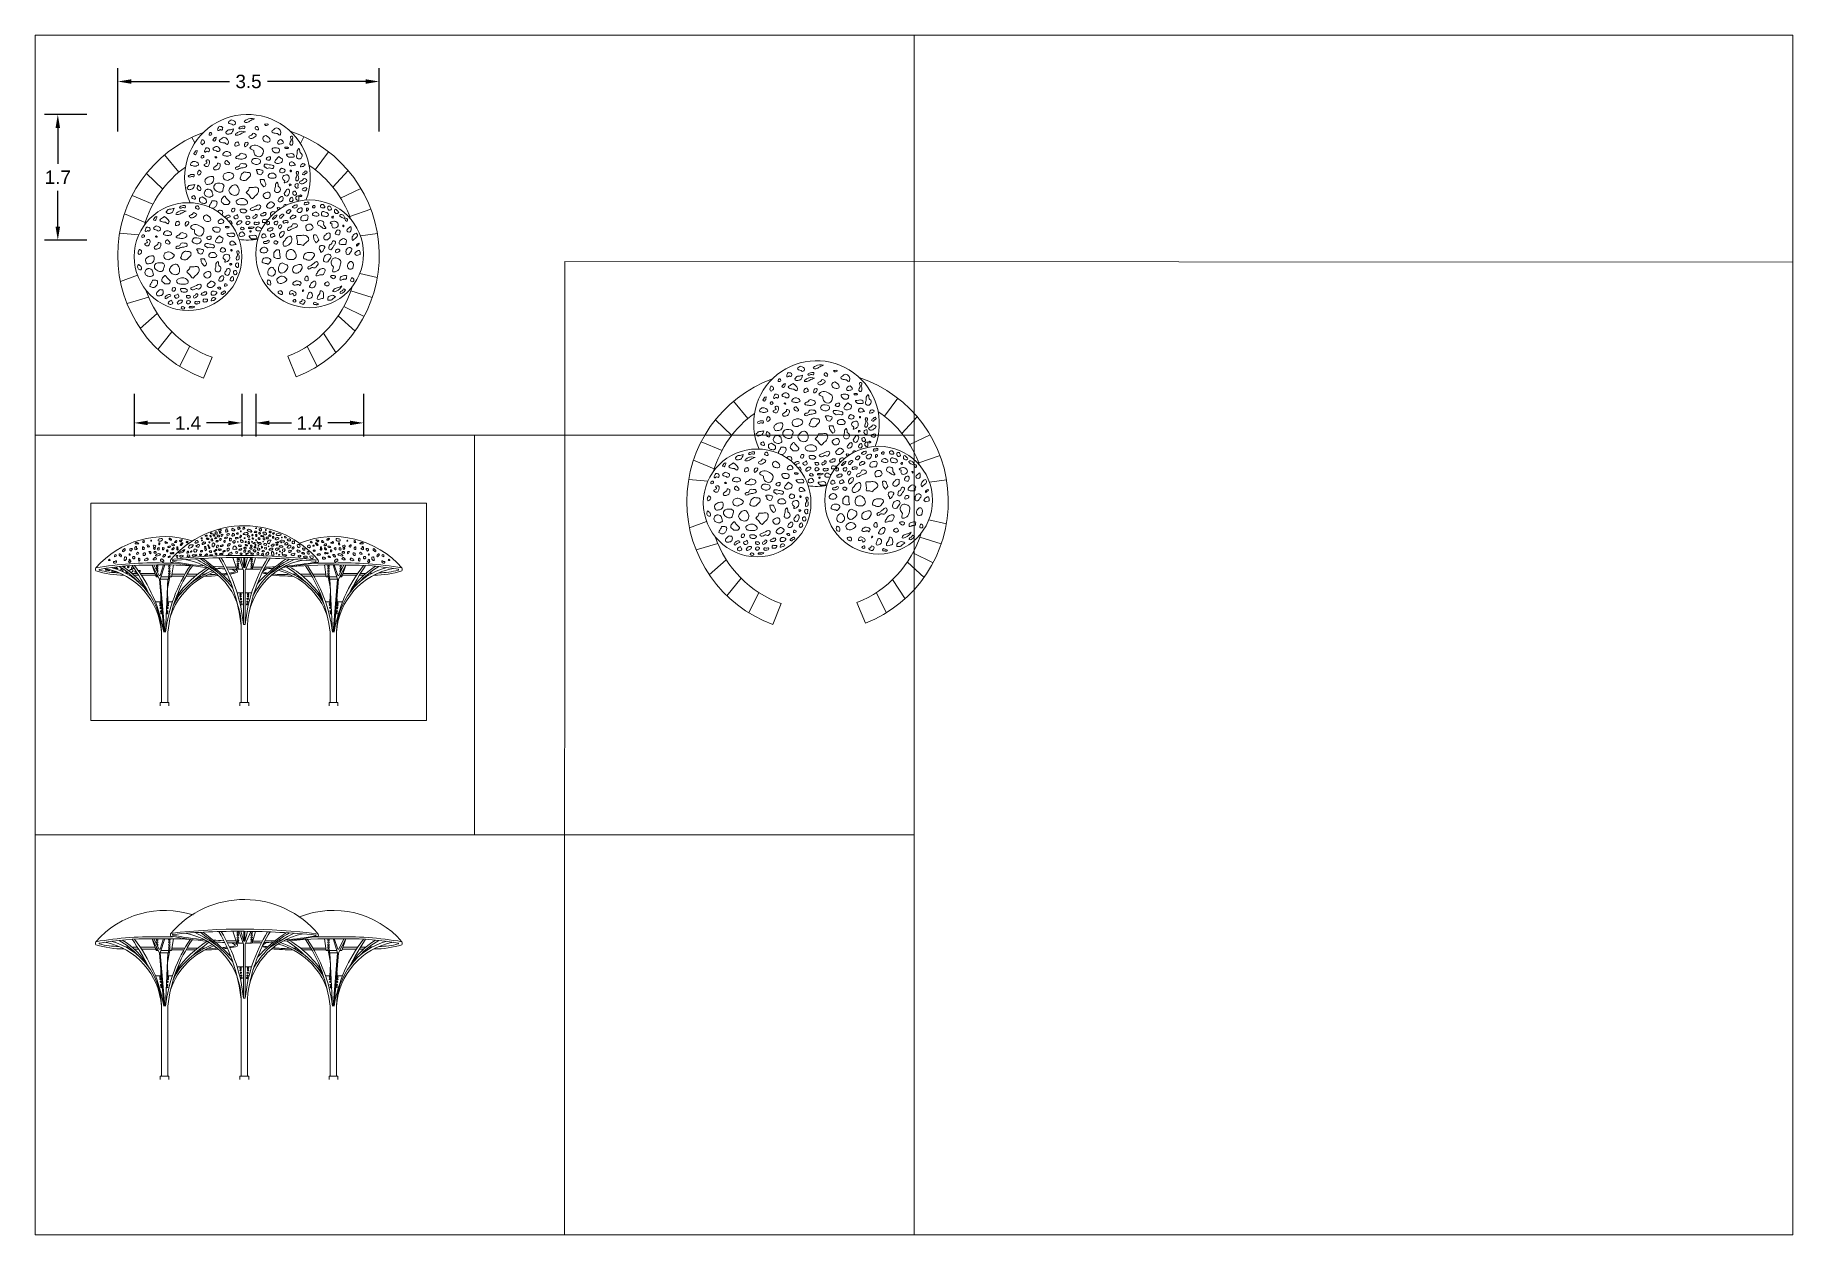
# Paper-space layout 'ypologismoi gia pinakida' of a CAD drawing. Header units: metres. Extents: x 0 to 1.18, y 0 to 0.81.
# The model-space entities are those that its viewports show. They can reach past a viewport. Long polylines and large blocks are cut down to what shows.
import ezdxf

# ---------------------------------------------------------------- set-up
doc = ezdxf.new("R2010")
doc.units = ezdxf.units.M
doc.header["$MEASUREMENT"] = 0
doc.layers.add('text2', color=240, linetype='Continuous', lineweight=9)
doc.styles.get("Standard").update_dxf_attribs({"font": 'arial.ttf'})
doc.dimstyles.new('Copy of Standard', dxfattribs={"dimtxt": 0.18, "dimasz": 0.18, "dimexe": 0.18, "dimexo": 0.0625, "dimgap": 0.09, "dimtad": 0, "dimtih": 1, "dimtoh": 1, "dimdec": 1, "dimzin": 0, "dimdsep": 46, "dimtxsty": 'Standard', "dimcen": 0.09, "dimadec": 0, "dimazin": 0, "dimtfac": 1, "dimtdec": 1, "dimtofl": 0, "dimtmove": 0, "dimatfit": 3, "dimfxl": 1, "dimtolj": 1, "dimtzin": 0, "dimarcsym": 0})
picture_1 = doc.add_image_def('image6.jpg', size_in_pixel=(1536, 1024))

psp = doc.layouts.new('ypologismoi gia pinakida')

msp = doc.modelspace()

# ---------------------------------------------------------------- blocks, each defined once
blk = doc.blocks.new('*D70')
at = {"layer": 'Defpoints', "color": 0, "transparency": 16777216}
for p in [(-187.98, 54555.899), (-191.479, 54555.167), (-187.98, 54555.167)]:
    blk.add_point(p, dxfattribs=at)
at = {"layer": 'text2', "color": 0, "lineweight": -2, "transparency": 16777216}
for p, q in [((-191.479, 54555.23), (-191.479, 54556.079)), ((-191.299, 54555.899), (-189.984, 54555.899)), ((-188.16, 54555.899), (-189.475, 54555.899)), ((-187.98, 54555.23), (-187.98, 54556.079))]:
    blk.add_line(p, q, dxfattribs=at)
at = {"layer": 'text2', "color": 0, "transparency": 16777216}
for points in [[(-191.299, 54555.929), (-191.299, 54555.869), (-191.479, 54555.899)], [(-188.16, 54555.929), (-188.16, 54555.869), (-187.98, 54555.899)]]:
    blk.add_solid(points, dxfattribs=at)
at = {"layer": 'text2', "color": 0, "transparency": 16777216, "insert": (-189.729, 54555.899), "char_height": 0.18, "attachment_point": 5}
blk.add_mtext('\\A1;3.5', dxfattribs=at)
blk = doc.blocks.new('*D74')
at = {"layer": 'Defpoints', "color": 0, "transparency": 16777216}
for p in [(-191.259, 54551.786), (-189.818, 54551.786), (-189.818, 54551.332)]:
    blk.add_point(p, dxfattribs=at)
at = {"layer": 'text2', "color": 0, "lineweight": -2, "transparency": 16777216}
for p, q in [((-191.259, 54551.723), (-191.259, 54551.152)), ((-189.818, 54551.723), (-189.818, 54551.152)), ((-191.079, 54551.332), (-190.783, 54551.332)), ((-189.998, 54551.332), (-190.293, 54551.332))]:
    blk.add_line(p, q, dxfattribs=at)
at = {"layer": 'text2', "color": 0, "transparency": 16777216}
for points in [[(-191.079, 54551.362), (-191.079, 54551.302), (-191.259, 54551.332)], [(-189.998, 54551.362), (-189.998, 54551.302), (-189.818, 54551.332)]]:
    blk.add_solid(points, dxfattribs=at)
at = {"layer": 'text2', "color": 0, "transparency": 16777216, "insert": (-190.538, 54551.332), "char_height": 0.18, "attachment_point": 5}
blk.add_mtext('\\A1;1.4', dxfattribs=at)
blk = doc.blocks.new('*D75')
at = {"layer": 'Defpoints', "color": 0, "transparency": 16777216}
for p in [(-189.631, 54551.786), (-188.19, 54551.786), (-188.19, 54551.332)]:
    blk.add_point(p, dxfattribs=at)
at = {"layer": 'text2', "color": 0, "lineweight": -2, "transparency": 16777216}
for p, q in [((-189.631, 54551.723), (-189.631, 54551.152)), ((-188.19, 54551.723), (-188.19, 54551.152)), ((-189.451, 54551.332), (-189.156, 54551.332)), ((-188.37, 54551.332), (-188.666, 54551.332))]:
    blk.add_line(p, q, dxfattribs=at)
at = {"layer": 'text2', "color": 0, "transparency": 16777216}
for points in [[(-189.451, 54551.362), (-189.451, 54551.302), (-189.631, 54551.332)], [(-188.37, 54551.362), (-188.37, 54551.302), (-188.19, 54551.332)]]:
    blk.add_solid(points, dxfattribs=at)
at = {"layer": 'text2', "color": 0, "transparency": 16777216, "insert": (-188.911, 54551.332), "char_height": 0.18, "attachment_point": 5}
blk.add_mtext('\\A1;1.4', dxfattribs=at)
blk = doc.blocks.new('*D76')
at = {"layer": 'Defpoints', "color": 0, "transparency": 16777216}
for p in [(-192.281, 54555.459), (-191.832, 54555.459), (-191.832, 54553.778)]:
    blk.add_point(p, dxfattribs=at)
at = {"layer": 'text2', "color": 0, "lineweight": -2, "transparency": 16777216}
for p, q in [((-191.894, 54555.459), (-192.461, 54555.459)), ((-192.281, 54555.279), (-192.281, 54554.799)), ((-192.281, 54553.958), (-192.281, 54554.438)), ((-191.894, 54553.778), (-192.461, 54553.778))]:
    blk.add_line(p, q, dxfattribs=at)
at = {"layer": 'text2', "color": 0, "transparency": 16777216}
for points in [[(-192.311, 54555.279), (-192.251, 54555.279), (-192.281, 54555.459)], [(-192.311, 54553.958), (-192.251, 54553.958), (-192.281, 54553.778)]]:
    blk.add_solid(points, dxfattribs=at)
at = {"layer": 'text2', "color": 0, "transparency": 16777216, "insert": (-192.281, 54554.619), "char_height": 0.18, "attachment_point": 5}
blk.add_mtext('\\A1;1.7', dxfattribs=at)

# ---------------------------------------------------------------- dimensions: what is measured, and where the dimension line sits
at = {"layer": 'text2'}
dim = msp.add_linear_dim(base=(-187.97987, 54555.8995), p1=(-191.47889, 54555.16718), p2=(-187.97987, 54555.16718), dimstyle='Copy of Standard', dxfattribs=at)
dim.commit()
dim.dimension.update_dxf_attribs({"geometry": '*D70', "text_midpoint": (-189.72938, 54555.8995)})
dim = msp.add_linear_dim(base=(-192.28109, 54555.45909), p1=(-191.83179, 54553.77817), p2=(-191.83179, 54555.45909), angle=90, dimstyle='Copy of Standard', dxfattribs=at)
dim.commit()
dim.dimension.update_dxf_attribs({"geometry": '*D76', "text_midpoint": (-192.28109, 54554.61863), "dimtype": 160})
for base, p1, p2, picture, middle in [((-189.81764, 54551.33222), (-191.2588, 54551.78567), (-189.81764, 54551.78567), '*D74', (-190.53822, 54551.33222)), ((-188.19032, 54551.33222), (-189.63147, 54551.78567), (-188.19032, 54551.78567), '*D75', (-188.91089, 54551.33222))]:
    dim = msp.add_linear_dim(base=base, p1=p1, p2=p2, dimstyle='Copy of Standard', dxfattribs=at)
    dim.commit()
    dim.dimension.update_dxf_attribs({"geometry": picture, "text_midpoint": middle, "dimtype": 160})

# ---------------------------------------------------------------- linework, layer by layer
at = {"layer": 'text2'}
for points in [[(-190.48816, 54555.15236), (-190.44618, 54555.07934)], [(-188.98748, 54555.16038), (-189.03297, 54555.06794)], [(-188.65744, 54554.95862), (-188.83533, 54554.71691)], [(-190.85381, 54554.91627), (-190.66322, 54554.68457)], [(-188.59967, 54554.48418), (-188.39467, 54554.70705)], [(-191.09473, 54554.66985), (-190.87736, 54554.46096)], [(-188.22476, 54554.46867), (-188.4961, 54554.33762)], [(-191.28665, 54554.37327), (-191.00758, 54554.25955)], [(-191.38865, 54554.13057), (-191.11208, 54554.01096)], [(-188.09095, 54554.18942), (-188.37481, 54554.09195)], [(-191.45378, 54553.87128), (-191.19824, 54553.84642)], [(-188.23254, 54553.83417), (-188.00406, 54553.86593)], [(-191.44332, 54553.22499), (-191.21416, 54553.30757)], [(-188.24064, 54553.33151), (-188.00583, 54553.27566)], [(-188.36119, 54553.09726), (-188.07436, 54553.00877)], [(-191.35489, 54552.92905), (-191.06567, 54553.01435)], [(-188.45249, 54552.88993), (-188.18374, 54552.75633)], [(-190.95053, 54552.79502), (-191.17869, 54552.59602)], [(-188.52731, 54552.76594), (-188.30411, 54552.56137)], [(-190.75341, 54552.55008), (-190.94211, 54552.31499)], [(-190.51528, 54552.358), (-190.65044, 54552.08854)], [(-188.94347, 54552.358), (-188.80831, 54552.08854)], [(-188.7251, 54552.53073), (-188.55861, 54552.27593)], [(-190.21574, 54552.21048), (-190.32954, 54551.93261)], [(-189.20368, 54552.22514), (-189.08997, 54551.94748)], [(-181.04311, 54551.66358), (-181.22101, 54551.42188)], [(-183.23948, 54551.62124), (-183.04889, 54551.38954)], [(-180.98535, 54551.18914), (-180.78035, 54551.41201)], [(-183.4804, 54551.37481), (-183.26303, 54551.16592)], [(-180.61044, 54551.17363), (-180.88177, 54551.04258)], [(-183.67232, 54551.07823), (-183.39325, 54550.96451)], [(-183.77433, 54550.83553), (-183.49775, 54550.71592)], [(-180.47662, 54550.89438), (-180.76049, 54550.79691)], [(-183.83945, 54550.57624), (-183.58391, 54550.55138)], [(-180.61821, 54550.53913), (-180.38973, 54550.57089)], [(-183.82899, 54549.92995), (-183.59983, 54550.01253)], [(-180.62631, 54550.03647), (-180.3915, 54549.98063)], [(-180.74686, 54549.80222), (-180.46003, 54549.71373)], [(-189.93746, 54549.53144), (-189.88553, 54549.37481)], [(-189.7982, 54549.35823), (-189.86023, 54549.53165)], [(-189.83166, 54549.53155), (-189.7931, 54549.3944), (-189.7931, 54549.53129)], [(-189.74157, 54549.53091), (-189.77994, 54549.3944), (-189.77994, 54549.53119)], [(-189.77333, 54549.35823), (-189.69653, 54549.53039)], [(-189.67825, 54549.37483), (-189.63713, 54549.5294)], [(-183.74056, 54549.63401), (-183.45134, 54549.71931)], [(-180.83816, 54549.59489), (-180.56941, 54549.46129)], [(-191.29526, 54549.29337), (-191.32388, 54549.29337)], [(-191.2, 54549.29337), (-191.25453, 54549.29337), (-191.25828, 54549.29337)], [(-191.17737, 54549.31756), (-190.98068, 54549.31756)], [(-191.16124, 54549.29337), (-190.97227, 54549.29337)], [(-190.96593, 54549.27512), (-191.02014, 54549.43118)], [(-190.92108, 54549.2441), (-191.02014, 54549.43118)], [(-190.99456, 54549.43173), (-190.92489, 54549.29191), (-190.91314, 54549.29191), (-190.86553, 54549.43307)], [(-190.90908, 54549.2441), (-190.84905, 54549.43306)], [(-190.86165, 54549.45765), (-190.71108, 54549.45765)], [(-190.75737, 54549.27512), (-190.73504, 54549.43195)], [(-190.75268, 54549.30806), (-190.57947, 54549.30806)], [(-190.55058, 54549.30806), (-190.41003, 54549.30806)], [(-190.35928, 54549.30806), (-190.31248, 54549.30806)], [(-189.9511, 54549.37653), (-189.9096, 54549.34907)], [(-189.87699, 54549.35067), (-189.90467, 54549.37523)], [(-189.7982, 54548.63775), (-189.7982, 54549.35823)], [(-189.77333, 54548.63775), (-189.77333, 54549.35823)], [(-189.48672, 54549.38223), (-189.53776, 54549.34843)], [(-189.08714, 54549.30806), (-189.13393, 54549.30806)], [(-188.89583, 54549.30806), (-189.03638, 54549.30806)], [(-188.69373, 54549.30806), (-188.86695, 54549.30806)], [(-188.58476, 54549.45765), (-188.8537, 54549.45765)], [(-188.68904, 54549.27512), (-188.71137, 54549.43195)], [(-188.53734, 54549.2441), (-188.59736, 54549.43306)], [(-188.45185, 54549.43173), (-188.52152, 54549.29191), (-188.53328, 54549.29191), (-188.58089, 54549.43307)], [(-188.52534, 54549.2441), (-188.42627, 54549.43118)], [(-188.48048, 54549.27512), (-188.42627, 54549.43118)], [(-188.28518, 54549.29337), (-188.47414, 54549.29337)], [(-188.26904, 54549.31756), (-188.46574, 54549.31756)], [(-188.24641, 54549.29337), (-188.19188, 54549.29337), (-188.18813, 54549.29337)], [(-188.15115, 54549.29337), (-188.12253, 54549.29337)], [(-183.3362, 54549.49998), (-183.56436, 54549.30098)], [(-180.91299, 54549.4709), (-180.68978, 54549.26633)], [(-190.96593, 54549.27512), (-190.9375, 54549.27512)], [(-190.86299, 54548.53227), (-190.92108, 54549.24439)], [(-190.92105, 54549.2441), (-190.92108, 54549.2441), (-190.92108, 54549.24439)], [(-190.80102, 54549.27512), (-190.80102, 54549.2441), (-190.90908, 54549.2441)], [(-190.90908, 54549.2441), (-190.84995, 54548.53227)], [(-190.89922, 54549.27512), (-190.75737, 54549.27512)], [(-190.83957, 54548.53227), (-190.80739, 54549.24439)], [(-190.80723, 54548.93708), (-190.8144, 54549.09114)], [(-190.8133, 54549.11504), (-190.78277, 54549.27512)], [(-190.75613, 54549.28386), (-190.59324, 54549.28386)], [(-190.56444, 54549.28386), (-190.43977, 54549.28386)], [(-190.38937, 54549.28386), (-190.35703, 54549.28386)], [(-189.88198, 54549.05704), (-189.7982, 54549.05704)], [(-189.77333, 54549.05704), (-189.68728, 54549.05704)], [(-189.05704, 54549.28386), (-189.08938, 54549.28386)], [(-188.88198, 54549.28386), (-189.00665, 54549.28386)], [(-188.69029, 54549.28386), (-188.85317, 54549.28386)], [(-188.54719, 54549.27512), (-188.68904, 54549.27512)], [(-188.63311, 54549.11504), (-188.66364, 54549.27512)], [(-188.6454, 54549.27512), (-188.6454, 54549.2441), (-188.53734, 54549.2441)], [(-188.63918, 54548.93708), (-188.63202, 54549.09114)], [(-188.60685, 54548.53227), (-188.63902, 54549.24439)], [(-188.53734, 54549.2441), (-188.59647, 54548.53227)], [(-188.58342, 54548.53227), (-188.52534, 54549.24439)], [(-188.52536, 54549.2441), (-188.52534, 54549.2441), (-188.52534, 54549.24439)], [(-188.48048, 54549.27512), (-188.50891, 54549.27512)], [(-183.13908, 54549.25504), (-183.32779, 54549.01995)], [(-182.90095, 54549.06296), (-183.03611, 54548.7935)], [(-181.32914, 54549.06296), (-181.19399, 54548.7935)], [(-181.11077, 54549.23569), (-180.94428, 54548.98089)], [(-190.97567, 54548.93708), (-190.89364, 54548.93708)], [(-190.9036, 54548.93708), (-190.90079, 54549.02993)], [(-190.82144, 54548.93708), (-190.74761, 54548.93708)], [(-188.62497, 54548.93708), (-188.6988, 54548.93708)], [(-188.47074, 54548.93708), (-188.55277, 54548.93708)], [(-188.54281, 54548.93708), (-188.54563, 54549.02993)], [(-182.60141, 54548.91544), (-182.71522, 54548.63758)], [(-181.58936, 54548.9301), (-181.47564, 54548.65244)], [(-189.7982, 54548.63775), (-189.77333, 54548.63775)], [(-190.91189, 54547.54977), (-190.91189, 54547.59381), (-190.79467, 54547.59381), (-190.79467, 54547.54977)], [(-189.84409, 54547.54977), (-189.84409, 54547.59381), (-189.72687, 54547.59381), (-189.72687, 54547.54977)], [(-188.53452, 54547.54977), (-188.53452, 54547.59381), (-188.65175, 54547.59381), (-188.65175, 54547.54977)], [(-188.53452, 54547.54977), (-188.53452, 54547.59381), (-188.65175, 54547.59381), (-188.65175, 54547.54977)], [(-190.96593, 54544.27512), (-191.02014, 54544.43118)], [(-190.92108, 54544.2441), (-191.02014, 54544.43118)], [(-190.99456, 54544.43173), (-190.92489, 54544.29191), (-190.91314, 54544.29191), (-190.86553, 54544.43307)], [(-190.90908, 54544.2441), (-190.84905, 54544.43306)], [(-190.86165, 54544.45765), (-190.74412, 54544.45765)], [(-190.75737, 54544.27512), (-190.73504, 54544.43195)], [(-189.9511, 54544.37653), (-189.9096, 54544.34907)], [(-189.93746, 54544.53144), (-189.88553, 54544.37481)], [(-189.87699, 54544.35067), (-189.90467, 54544.37523)], [(-189.7982, 54544.35823), (-189.86023, 54544.53165)], [(-189.83166, 54544.53155), (-189.7931, 54544.3944), (-189.7931, 54544.53129)], [(-189.7982, 54543.63775), (-189.7982, 54544.35823)], [(-189.74157, 54544.53091), (-189.77994, 54544.3944), (-189.77994, 54544.53119)], [(-189.77333, 54544.35823), (-189.69653, 54544.53039)], [(-189.77333, 54543.63775), (-189.77333, 54544.35823)], [(-189.67825, 54544.37483), (-189.63713, 54544.5294)], [(-189.48672, 54544.38223), (-189.53776, 54544.34843)], [(-188.58476, 54544.45765), (-188.8537, 54544.45765)], [(-188.68904, 54544.27512), (-188.71137, 54544.43195)], [(-188.53734, 54544.2441), (-188.59736, 54544.43306)], [(-188.45185, 54544.43173), (-188.52152, 54544.29191), (-188.53328, 54544.29191), (-188.58089, 54544.43307)], [(-188.52534, 54544.2441), (-188.42627, 54544.43118)], [(-188.48048, 54544.27512), (-188.42627, 54544.43118)], [(-191.29526, 54544.29337), (-191.32388, 54544.29337)], [(-191.2, 54544.29337), (-191.25453, 54544.29337), (-191.25828, 54544.29337)], [(-191.17737, 54544.31756), (-190.98068, 54544.31756)], [(-191.16124, 54544.29337), (-190.97227, 54544.29337)], [(-190.96593, 54544.27512), (-190.9375, 54544.27512)], [(-190.86299, 54543.53227), (-190.92108, 54544.24439)], [(-190.92105, 54544.2441), (-190.92108, 54544.2441), (-190.92108, 54544.24439)], [(-190.80102, 54544.27512), (-190.80102, 54544.2441), (-190.90908, 54544.2441)], [(-190.90908, 54544.2441), (-190.84995, 54543.53227)], [(-190.89922, 54544.27512), (-190.75737, 54544.27512)], [(-190.83957, 54543.53227), (-190.80739, 54544.24439)], [(-190.8133, 54544.11504), (-190.78277, 54544.27512)], [(-190.75613, 54544.28386), (-190.59324, 54544.28386)], [(-190.75268, 54544.30806), (-190.57947, 54544.30806)], [(-190.56444, 54544.28386), (-190.43977, 54544.28386)], [(-190.55058, 54544.30806), (-190.41003, 54544.30806)], [(-190.38937, 54544.28386), (-190.35703, 54544.28386)], [(-190.35928, 54544.30806), (-190.31248, 54544.30806)], [(-189.08714, 54544.30806), (-189.13393, 54544.30806)], [(-189.05704, 54544.28386), (-189.08938, 54544.28386)], [(-188.89583, 54544.30806), (-189.03638, 54544.30806)], [(-188.88198, 54544.28386), (-189.00665, 54544.28386)], [(-188.69373, 54544.30806), (-188.86695, 54544.30806)], [(-188.69029, 54544.28386), (-188.85317, 54544.28386)], [(-188.54719, 54544.27512), (-188.68904, 54544.27512)], [(-188.63311, 54544.11504), (-188.66364, 54544.27512)], [(-188.6454, 54544.27512), (-188.6454, 54544.2441), (-188.53734, 54544.2441)], [(-188.60685, 54543.53227), (-188.63902, 54544.24439)], [(-188.53734, 54544.2441), (-188.59647, 54543.53227)], [(-188.58342, 54543.53227), (-188.52534, 54544.24439)], [(-188.52536, 54544.2441), (-188.52534, 54544.2441), (-188.52534, 54544.24439)], [(-188.48048, 54544.27512), (-188.50891, 54544.27512)], [(-188.28518, 54544.29337), (-188.47414, 54544.29337)], [(-188.26904, 54544.31756), (-188.46574, 54544.31756)], [(-188.24641, 54544.29337), (-188.19188, 54544.29337), (-188.18813, 54544.29337)], [(-188.15115, 54544.29337), (-188.12253, 54544.29337)], [(-190.97567, 54543.93708), (-190.89364, 54543.93708)], [(-190.9036, 54543.93708), (-190.90079, 54544.02993)], [(-190.82144, 54543.93708), (-190.74761, 54543.93708)], [(-190.80723, 54543.93708), (-190.8144, 54544.09114)], [(-189.88198, 54544.05704), (-189.7982, 54544.05704)], [(-189.77333, 54544.05704), (-189.68728, 54544.05704)], [(-188.62497, 54543.93708), (-188.6988, 54543.93708)], [(-188.63918, 54543.93708), (-188.63202, 54544.09114)], [(-188.47074, 54543.93708), (-188.55277, 54543.93708)], [(-188.54281, 54543.93708), (-188.54563, 54544.02993)], [(-189.7982, 54543.63775), (-189.77333, 54543.63775)], [(-190.91189, 54542.54977), (-190.91189, 54542.59381), (-190.79467, 54542.59381), (-190.79467, 54542.54977)], [(-189.84409, 54542.54977), (-189.84409, 54542.59381), (-189.72687, 54542.59381), (-189.72687, 54542.54977)], [(-188.53452, 54542.54977), (-188.53452, 54542.59381), (-188.65175, 54542.59381), (-188.65175, 54542.54977)], [(-188.53452, 54542.54977), (-188.53452, 54542.59381), (-188.65175, 54542.59381), (-188.65175, 54542.54977)]]:
    msp.add_lwpolyline(points, dxfattribs=at)
for points in [[(-190.74393, 54549.48989, -0.02644555), (-189.78715, 54549.53123)], [(-189.82694, 54548.62368, 0.10523998), (-190.12543, 54549.5282)], [(-190.09412, 54549.52901, -0.1130902), (-189.7982, 54548.63775)], [(-189.78715, 54549.53123, -0.02321605), (-188.83002, 54549.48201, -0.02321406)], [(-189.77333, 54548.63775, -0.11345856), (-189.47362, 54549.52492)], [(-189.70995, 54548.8396, -0.08868913), (-189.44127, 54549.52372)], [(-191.77024, 54549.35136, -0.3017192), (-191.77024, 54549.3925)], [(-191.39531, 54549.29617, -0.07612481), (-191.77024, 54549.35136)], [(-191.72247, 54549.37336, 0.96013178), (-191.72247, 54549.36292)], [(-190.89474, 54547.59381), (-190.89474, 54548.53227, 0.34186324), (-191.653, 54549.38498)], [(-191.5674, 54549.39748, -0.33882686), (-190.89474, 54548.53227)], [(-191.19841, 54549.2003, 0.07231575), (-191.45893, 54549.41048)], [(-191.41868, 54549.41451, -0.12389601), (-191.06699, 54549.05555)], [(-191.2839, 54549.42484, -0.02900553), (-191.06699, 54549.05555)], [(-191.25654, 54549.42635, -0.12525983), (-190.86299, 54548.53227)], [(-190.83957, 54548.53227, -0.11832844), (-190.50652, 54549.42461)], [(-190.80929, 54547.59381), (-190.80929, 54548.53227, -0.11972856), (-190.47979, 54549.42091)], [(-190.76771, 54549.46829, -0.40674054), (-190.76771, 54549.50427)], [(-190.77026, 54548.75536, -0.22757758), (-190.18966, 54549.33791)], [(-190.76771, 54549.46829, 0.02374351), (-190.28073, 54549.39779, 0.02374351)], [(-190.74393, 54549.48989, 0.4935852), (-190.74393, 54549.48098)], [(-190.74393, 54549.48098, 0.0339248), (-190.31856, 54549.41834)], [(-190.70532, 54548.97553, -0.06080109), (-190.25785, 54549.38421)], [(-190.69117, 54549.01378, -0.09569842), (-190.28329, 54549.39804)], [(-189.82694, 54547.59381), (-189.82694, 54548.62368, 0.36226061), (-190.57843, 54549.50494, 0.36226061)], [(-190.21223, 54549.35425, 0.06712833), (-190.49657, 54549.19113)], [(-190.14352, 54549.3363, 0.04142548), (-190.4424, 54549.51387, 0.04142548)], [(-190.37761, 54549.5182, -0.07410703), (-189.9388, 54549.12188, -0.07406708)], [(-190.34241, 54549.51997, -0.04995679), (-189.96289, 54549.18827, -0.04980284)], [(-190.20372, 54549.41389, 0.01026575), (-190.0587, 54549.40544)], [(-190.17336, 54549.38855, 0.00613963), (-190.04631, 54549.38051, 0.00613963)], [(-190.02408, 54549.40431, 0.00897055), (-189.89714, 54549.40306)], [(-190.01111, 54549.37883, 0.0100024), (-189.80378, 54549.37383, 0.0100024)], [(-189.9096, 54549.34907, -0.28296768), (-189.90829, 54549.34014, -0.28296768)], [(-189.87943, 54549.33099, 0.32681635), (-189.87699, 54549.35067)], [(-189.76638, 54549.37381, 0.01016447), (-189.55569, 54549.37875)], [(-189.74149, 54547.59381), (-189.74149, 54548.62368, -0.35220047), (-189.00169, 54549.49741, -0.35220047)], [(-189.6711, 54549.40171, 0.00703193), (-189.54373, 54549.40185, 0.00703193)], [(-189.6703, 54549.01818, -0.14798063), (-189.17979, 54549.51034)], [(-189.61112, 54549.18028, -0.06892977), (-189.22485, 54549.51312)], [(-189.5218, 54549.38034, 0.00608213), (-189.39594, 54549.38821, 0.00608213)], [(-189.51033, 54549.40248, 0.00765523), (-189.37177, 54549.40773, 0.00765523)], [(-189.46612, 54549.29585, -0.05501592), (-189.11748, 54549.50617, -0.05501592)], [(-189.36053, 54549.39098, 0.00174378), (-189.3245, 54549.39405, 0.00174378)], [(-189.33641, 54549.40975, 0.00232369), (-189.29441, 54549.41251, 0.00232369)], [(-188.67615, 54548.75536, 0.24996112), (-189.3337, 54549.36148)], [(-189.30415, 54549.3803, -0.08243556), (-188.94985, 54549.19113)], [(-189.27212, 54549.39896, 0.02325658), (-188.79521, 54549.46865)], [(-189.23838, 54549.4168, 0.02274245), (-188.83002, 54549.46943)], [(-188.7411, 54548.97553, 0.06437175), (-189.21769, 54549.40464)], [(-188.75524, 54549.01378, 0.09918682), (-189.18045, 54549.40885)], [(-188.63712, 54547.59381), (-188.63712, 54548.53227, 0.11997225), (-188.9677, 54549.42251)], [(-188.60685, 54548.53227, 0.11823964), (-188.93949, 54549.42402)], [(-188.83002, 54549.46943, 0.47603551), (-188.83002, 54549.48201)], [(-188.79521, 54549.46865, 0.28079134), (-188.79521, 54549.49433)], [(-188.18988, 54549.42635, 0.12525983), (-188.58342, 54548.53227)], [(-187.87901, 54549.39748, 0.33882686), (-188.55168, 54548.53227)], [(-188.55168, 54547.59381), (-188.55168, 54548.53227, -0.34186324), (-187.79342, 54549.38498)], [(-188.16251, 54549.42484, 0.02900553), (-188.37943, 54549.05555)], [(-188.02774, 54549.41451, 0.12389601), (-188.37943, 54549.05555)], [(-188.248, 54549.2003, -0.07231575), (-187.98748, 54549.41048)], [(-188.05111, 54549.29617, 0.07612481), (-187.67617, 54549.35136)], [(-187.72566, 54549.37366, -0.90644171), (-187.72566, 54549.36245)], [(-187.67617, 54549.35136, 0.19923027), (-187.67617, 54549.3925)], [(-190.60649, 54549.08407, 0.09388725), (-190.73716, 54548.87902)], [(-188.83992, 54549.08407, -0.09388725), (-188.70925, 54548.87902)], [(-191.77024, 54544.35136, -0.3017192), (-191.77024, 54544.3925)], [(-191.39531, 54544.29617, -0.07612481), (-191.77024, 54544.35136)], [(-191.72247, 54544.37336, 0.96013178), (-191.72247, 54544.36292)], [(-190.89474, 54542.59381), (-190.89474, 54543.53227, 0.34186324), (-191.653, 54544.38498)], [(-191.5674, 54544.39748, -0.33882686), (-190.89474, 54543.53227)], [(-191.19841, 54544.2003, 0.07231575), (-191.45893, 54544.41048)], [(-191.41868, 54544.41451, -0.12389601), (-191.06699, 54544.05555)], [(-191.2839, 54544.42484, -0.02900553), (-191.06699, 54544.05555)], [(-191.25654, 54544.42635, -0.12525983), (-190.86299, 54543.53227)], [(-190.83957, 54543.53227, -0.11832844), (-190.50652, 54544.42461)], [(-190.80929, 54542.59381), (-190.80929, 54543.53227, -0.11972856), (-190.47979, 54544.42091)], [(-190.76771, 54544.46829, -0.40674054), (-190.76771, 54544.50427)], [(-190.76771, 54544.46829, 0.02374351), (-190.28073, 54544.39779, 0.02374351)], [(-190.74393, 54544.48989, 0.4935852), (-190.74393, 54544.48098)], [(-190.74393, 54544.48989, -0.02644555), (-189.78715, 54544.53123)], [(-190.74393, 54544.48098, 0.0339248), (-190.31856, 54544.41834)], [(-190.70532, 54543.97553, -0.06080109), (-190.25785, 54544.38421)], [(-190.69117, 54544.01378, -0.09569842), (-190.28329, 54544.39804)], [(-189.82694, 54542.59381), (-189.82694, 54543.62368, 0.36226061), (-190.57843, 54544.50494, 0.36226061)], [(-190.21223, 54544.35425, 0.06712833), (-190.49657, 54544.19113)], [(-190.14352, 54544.3363, 0.04142548), (-190.4424, 54544.51387, 0.04142548)], [(-190.37761, 54544.5182, -0.07410703), (-189.9388, 54544.12188, -0.07406708)], [(-190.34241, 54544.51997, -0.04995679), (-189.96289, 54544.18827, -0.04980284)], [(-190.20372, 54544.41389, 0.01026575), (-190.0587, 54544.40544)], [(-190.17336, 54544.38855, 0.00613963), (-190.04631, 54544.38051, 0.00613963)], [(-189.82694, 54543.62368, 0.10523998), (-190.12543, 54544.5282)], [(-190.09412, 54544.52901, -0.1130902), (-189.7982, 54543.63775)], [(-190.02408, 54544.40431, 0.00897055), (-189.89714, 54544.40306)], [(-190.01111, 54544.37883, 0.0100024), (-189.80378, 54544.37383, 0.0100024)], [(-189.9096, 54544.34907, -0.28296768), (-189.90829, 54544.34014, -0.28296768)], [(-189.87943, 54544.33099, 0.32681635), (-189.87699, 54544.35067)], [(-189.78715, 54544.53123, -0.02321605), (-188.83002, 54544.48201, -0.02321406)], [(-189.77333, 54543.63775, -0.11345856), (-189.47362, 54544.52492)], [(-189.76638, 54544.37381, 0.01016447), (-189.55569, 54544.37875)], [(-189.74149, 54542.59381), (-189.74149, 54543.62368, -0.35220047), (-189.00169, 54544.49741, -0.35220047)], [(-189.70995, 54543.8396, -0.08868913), (-189.44127, 54544.52372)], [(-189.6711, 54544.40171, 0.00703193), (-189.54373, 54544.40185, 0.00703193)], [(-189.6703, 54544.01818, -0.14798063), (-189.17979, 54544.51034)], [(-189.61112, 54544.18028, -0.06892977), (-189.22485, 54544.51312)], [(-189.5218, 54544.38034, 0.00608213), (-189.39594, 54544.38821, 0.00608213)], [(-189.51033, 54544.40248, 0.00765523), (-189.37177, 54544.40773, 0.00765523)], [(-189.46612, 54544.29585, -0.05501592), (-189.11748, 54544.50617, -0.05501592)], [(-189.36053, 54544.39098, 0.00174378), (-189.3245, 54544.39405, 0.00174378)], [(-189.33641, 54544.40975, 0.00232369), (-189.29441, 54544.41251, 0.00232369)], [(-188.67615, 54543.75536, 0.24996112), (-189.3337, 54544.36148)], [(-189.30415, 54544.3803, -0.08243556), (-188.94985, 54544.19113)], [(-189.27212, 54544.39896, 0.02325658), (-188.79521, 54544.46865)], [(-189.23838, 54544.4168, 0.02274245), (-188.83002, 54544.46943)], [(-188.7411, 54543.97553, 0.06437175), (-189.21769, 54544.40464)], [(-188.75524, 54544.01378, 0.09918682), (-189.18045, 54544.40885)], [(-188.63712, 54542.59381), (-188.63712, 54543.53227, 0.11997225), (-188.9677, 54544.42251)], [(-188.60685, 54543.53227, 0.11823964), (-188.93949, 54544.42402)], [(-188.83002, 54544.46943, 0.47603551), (-188.83002, 54544.48201)], [(-188.79521, 54544.46865, 0.28079134), (-188.79521, 54544.49433)], [(-188.18988, 54544.42635, 0.12525983), (-188.58342, 54543.53227)], [(-187.87901, 54544.39748, 0.33882686), (-188.55168, 54543.53227)], [(-188.55168, 54542.59381), (-188.55168, 54543.53227, -0.34186324), (-187.79342, 54544.38498)], [(-188.16251, 54544.42484, 0.02900553), (-188.37943, 54544.05555)], [(-188.02774, 54544.41451, 0.12389601), (-188.37943, 54544.05555)], [(-188.248, 54544.2003, -0.07231575), (-187.98748, 54544.41048)], [(-188.05111, 54544.29617, 0.07612481), (-187.67617, 54544.35136)], [(-187.72566, 54544.37366, -0.90644171), (-187.72566, 54544.36245)], [(-187.67617, 54544.35136, 0.19923027), (-187.67617, 54544.3925)], [(-190.77026, 54543.75536, -0.22757758), (-190.18966, 54544.33791)], [(-190.60649, 54544.08407, 0.09388725), (-190.73716, 54543.87902)], [(-188.83992, 54544.08407, -0.09388725), (-188.70925, 54543.87902)]]:
    msp.add_lwpolyline(points, format="xyb", dxfattribs=at)
for centre, radius in [((-190.53822, 54553.55727), 0.72058), ((-188.91182, 54553.59372), 0.72058), ((-182.92389, 54550.26223), 0.72058), ((-181.29749, 54550.29868), 0.72058), ((-189.8716, 54549.51067), 0.01076), ((-189.6882, 54549.51171), 0.01076), ((-190.95134, 54549.41558), 0.01076), ((-190.95134, 54549.38459), 0.01076), ((-190.7879, 54549.41558), 0.01076), ((-190.7879, 54549.38459), 0.01076), ((-190.7879, 54549.35094), 0.01076), ((-190.7879, 54549.31996), 0.01076), ((-190.7879, 54549.29097), 0.01076), ((-189.8716, 54549.47969), 0.01076), ((-189.8716, 54549.44603), 0.01076), ((-189.8716, 54549.41505), 0.01076), ((-189.8716, 54549.38606), 0.01076), ((-189.6882, 54549.48073), 0.01076), ((-189.6882, 54549.44708), 0.01076), ((-189.6882, 54549.41609), 0.01076), ((-189.6882, 54549.38711), 0.01076), ((-188.65851, 54549.41558), 0.01076), ((-188.65851, 54549.38459), 0.01076), ((-188.65851, 54549.35094), 0.01076), ((-188.65851, 54549.31996), 0.01076), ((-188.65851, 54549.29097), 0.01076), ((-188.49507, 54549.41558), 0.01076), ((-188.49507, 54549.38459), 0.01076), ((-190.90726, 54548.91798), 0.0097), ((-190.90726, 54548.89226), 0.0097), ((-190.90262, 54548.85655), 0.0097), ((-190.89833, 54548.81369), 0.0097), ((-190.81675, 54548.81369), 0.0097), ((-190.81246, 54548.85655), 0.0097), ((-190.80782, 54548.91798), 0.0097), ((-190.80782, 54548.89226), 0.0097), ((-189.83552, 54549.03852), 0.0097), ((-189.83552, 54549.0128), 0.0097), ((-189.83087, 54548.97709), 0.0097), ((-189.82658, 54548.93912), 0.0097), ((-189.82301, 54548.90673), 0.0097), ((-189.74754, 54548.90673), 0.0097), ((-189.74397, 54548.93912), 0.0097), ((-189.73968, 54548.97709), 0.0097), ((-189.73503, 54549.03852), 0.0097), ((-189.73503, 54549.0128), 0.0097), ((-188.6386, 54548.91798), 0.0097), ((-188.6386, 54548.89226), 0.0097), ((-188.63395, 54548.85655), 0.0097), ((-188.62966, 54548.81369), 0.0097), ((-188.54808, 54548.81369), 0.0097), ((-188.5438, 54548.85655), 0.0097), ((-188.53915, 54548.91798), 0.0097), ((-188.53915, 54548.89226), 0.0097), ((-190.89475, 54548.78619), 0.0097), ((-190.82033, 54548.78619), 0.0097), ((-188.62609, 54548.78619), 0.0097), ((-188.55166, 54548.78619), 0.0097), ((-190.95134, 54544.41558), 0.01076), ((-190.95134, 54544.38459), 0.01076), ((-190.7879, 54544.41558), 0.01076), ((-190.7879, 54544.38459), 0.01076), ((-190.7879, 54544.35094), 0.01076), ((-189.8716, 54544.51067), 0.01076), ((-189.8716, 54544.47969), 0.01076), ((-189.8716, 54544.44603), 0.01076), ((-189.8716, 54544.41505), 0.01076), ((-189.8716, 54544.38606), 0.01076), ((-189.6882, 54544.51171), 0.01076), ((-189.6882, 54544.48073), 0.01076), ((-189.6882, 54544.44708), 0.01076), ((-189.6882, 54544.41609), 0.01076), ((-189.6882, 54544.38711), 0.01076), ((-188.65851, 54544.41558), 0.01076), ((-188.65851, 54544.38459), 0.01076), ((-188.65851, 54544.35094), 0.01076), ((-190.7879, 54544.31996), 0.01076), ((-190.7879, 54544.29097), 0.01076), ((-188.65851, 54544.31996), 0.01076), ((-188.65851, 54544.29097), 0.01076), ((-190.90726, 54543.91798), 0.0097), ((-190.90726, 54543.89226), 0.0097), ((-190.80782, 54543.91798), 0.0097), ((-190.80782, 54543.89226), 0.0097), ((-189.83552, 54544.03852), 0.0097), ((-189.83552, 54544.0128), 0.0097), ((-189.83087, 54543.97709), 0.0097), ((-189.82658, 54543.93912), 0.0097), ((-189.82301, 54543.90673), 0.0097), ((-189.74754, 54543.90673), 0.0097), ((-189.74397, 54543.93912), 0.0097), ((-189.73968, 54543.97709), 0.0097), ((-189.73503, 54544.03852), 0.0097), ((-189.73503, 54544.0128), 0.0097), ((-188.6386, 54543.91798), 0.0097), ((-188.6386, 54543.89226), 0.0097), ((-188.53915, 54543.91798), 0.0097), ((-188.53915, 54543.89226), 0.0097), ((-190.90262, 54543.85655), 0.0097), ((-190.89833, 54543.81369), 0.0097), ((-190.89475, 54543.78619), 0.0097), ((-190.82033, 54543.78619), 0.0097), ((-190.81675, 54543.81369), 0.0097), ((-190.81246, 54543.85655), 0.0097), ((-188.63395, 54543.85655), 0.0097), ((-188.62966, 54543.81369), 0.0097), ((-188.62609, 54543.78619), 0.0097), ((-188.55166, 54543.78619), 0.0097), ((-188.54808, 54543.81369), 0.0097), ((-188.5438, 54543.85655), 0.0097)]:
    msp.add_circle(centre, radius, dxfattribs=at)
for centre, radius, start, end in [((-189.74325, 54554.61863), 0.84046, 338.650196, 203.958537), ((-189.72938, 54553.57596), 1.74951, 110.148543, 249.937315), ((-189.72938, 54553.57596), 1.74951, 291.437116, 71.375495), ((-189.72938, 54553.57596), 1.44951, 125.570706, 163.783505), ((-189.72938, 54553.57596), 1.44951, 19.561031, 55.953332), ((-189.74325, 54554.61863), 0.84046, 262.374027, 279.449044), ((-189.72938, 54553.57596), 1.44951, 198.86471, 250.394996), ((-189.72938, 54553.57596), 1.44951, 291.264181, 342.927325), ((-182.12892, 54551.32359), 0.84046, 338.650196, 203.958537), ((-182.11505, 54550.28092), 1.74951, 110.148543, 249.937315), ((-182.11505, 54550.28092), 1.74951, 291.437116, 71.375495), ((-182.11505, 54550.28092), 1.44951, 125.570706, 163.783505), ((-182.11505, 54550.28092), 1.44951, 19.561031, 55.953332), ((-182.12892, 54551.32359), 0.84046, 262.374027, 279.449044), ((-190.85171, 54548.59359), 1.21736, 72.292503, 138.984515), ((-189.78567, 54548.66431), 1.29226, 39.963608, 139.45874), ((-188.5947, 54548.59359), 1.21736, 41.015485, 111.771819), ((-182.11505, 54550.28092), 1.44951, 198.86471, 250.394996), ((-182.11505, 54550.28092), 1.44951, 291.264181, 342.927325), ((-189.82131, 54541.59448), 7.96621, 82.599394, 96.822954), ((-190.98881, 54544.86312), 4.59629, 88.414686, 99.788623), ((-191.06065, 54545.62893), 3.80247, 89.389599, 100.023337), ((-191.46257, 54550.32248), 0.99414, 254.845066, 269.916022), ((-191.18471, 54552.67743), 3.36004, 266.74501, 267.553762), ((-191.18471, 54552.67743), 3.36004, 268.253575, 269.486169), ((-190.85922, 54542.57173), 6.86134, 87.056882, 91.343928), ((-190.95134, 54549.31996), 0.01076, 172.313262, 243.490552), ((-190.95134, 54549.29097), 0.01076, 91.326242, 324.477573), ((-190.95134, 54549.35094), 0.01076, 282.232409, 130.742332), ((-190.27312, 54550.65506), 1.3718, 268.302607, 275.923922), ((-190.20815, 54549.65923), 0.35559, 260.957848, 279.098049), ((-190.13694, 54550.17615), 0.86496, 273.260384, 277.934831), ((-190.27422, 54550.94438), 1.66099, 277.061011, 279.126007), ((-190.02003, 54549.64203), 0.3219, 276.463095, 290.311116), ((-190.27422, 54550.94438), 1.66099, 280.266425, 283.749891), ((-189.17219, 54550.94438), 1.66099, 256.911826, 259.236797), ((-189.28183, 54550.24315), 0.94037, 253.932248, 258.333374), ((-189.14825, 54552.22166), 2.93784, 264.690883, 270.303929), ((-189.27572, 54550.11365), 0.81098, 261.127608, 276.609414), ((-188.5872, 54542.57173), 6.86134, 88.656072, 94.942541), ((-188.4576, 54544.86312), 4.59629, 80.211377, 91.585314), ((-188.49507, 54549.35094), 0.01076, 49.257668, 257.767591), ((-188.49507, 54549.29097), 0.01076, 215.522427, 88.673758), ((-188.49507, 54549.31996), 0.01076, 296.509448, 7.686738), ((-188.38576, 54545.62893), 3.80247, 80.002929, 90.610401), ((-188.2617, 54552.67743), 3.36004, 270.513831, 271.746425), ((-188.2617, 54552.67743), 3.36004, 272.446238, 273.25499), ((-187.98384, 54550.32248), 0.99414, 270.083978, 285.05246), ((-189.78567, 54543.66431), 1.29226, 39.963608, 139.45874), ((-190.85171, 54543.59359), 1.21736, 71.805053, 138.984515), ((-188.5947, 54543.59359), 1.21736, 41.015485, 111.771819), ((-190.98881, 54539.86312), 4.59629, 88.414686, 99.788623), ((-191.06065, 54540.62893), 3.80247, 89.389599, 100.023337), ((-191.46257, 54545.32248), 0.99414, 254.845066, 269.916022), ((-190.85922, 54537.57173), 6.86134, 87.056882, 91.343928), ((-190.95134, 54544.35094), 0.01076, 282.232409, 130.742332), ((-189.82131, 54536.59448), 7.96621, 82.599394, 96.822954), ((-188.5872, 54537.57173), 6.86134, 88.656072, 94.942541), ((-188.4576, 54539.86312), 4.59629, 80.211377, 91.585314), ((-188.38576, 54540.62893), 3.80247, 80.002929, 90.610401), ((-187.98384, 54545.32248), 0.99414, 270.083978, 285.05246), ((-191.18471, 54547.67743), 3.36004, 266.74501, 267.553762), ((-191.18471, 54547.67743), 3.36004, 268.253575, 269.486169), ((-190.95134, 54544.31996), 0.01076, 172.313262, 243.490552), ((-190.95134, 54544.29097), 0.01076, 91.326242, 324.477573), ((-190.27312, 54545.65506), 1.3718, 268.302607, 275.923922), ((-190.20815, 54544.65923), 0.35559, 260.957848, 279.098049), ((-190.13694, 54545.17615), 0.86496, 273.260384, 277.934831), ((-190.27422, 54545.94438), 1.66099, 277.061011, 279.126007), ((-190.02003, 54544.64203), 0.3219, 276.463095, 290.311116), ((-190.27422, 54545.94438), 1.66099, 280.266425, 283.749891), ((-189.17219, 54545.94438), 1.66099, 256.911826, 259.236797), ((-189.28183, 54545.24315), 0.94037, 253.932248, 258.333374), ((-189.14825, 54547.22166), 2.93784, 264.690883, 270.303929), ((-189.27572, 54545.11365), 0.81098, 261.127608, 276.609414), ((-188.2617, 54547.67743), 3.36004, 270.513831, 271.746425), ((-188.2617, 54547.67743), 3.36004, 272.446238, 273.25499)]:
    msp.add_arc(centre, radius, start, end, dxfattribs=at)
for points in [[(-189.65051, 54555.39838), (-189.75696, 54555.38785), (-189.78647, 54555.35836), (-189.73851, 54555.35468), (-189.7148, 54555.36784), (-189.65051, 54555.39838)], [(-190.2565, 54555.18193), (-190.2524, 54555.20959), (-190.23343, 54555.21574), (-190.22113, 54555.19371), (-190.23446, 54555.18142), (-190.2565, 54555.18193)], [(-190.12095, 54555.30076), (-190.1394, 54555.27003), (-190.14094, 54555.25057), (-190.13581, 54555.24391), (-190.11941, 54555.25006), (-190.10557, 54555.25569), (-190.09122, 54555.24801), (-190.07482, 54555.27925), (-190.12095, 54555.30076)], [(-189.93101, 54555.26402), (-189.9865, 54555.25181), (-190.00737, 54555.24825), (-190.02671, 54555.22536), (-190.03384, 54555.21926), (-190.00349, 54555.19296), (-189.98182, 54555.19782), (-189.96238, 54555.2045), (-189.93101, 54555.26402)], [(-189.9574, 54555.38731), (-189.97944, 54555.37399), (-189.99892, 54555.35453), (-189.9861, 54555.33814), (-189.95073, 54555.32738), (-189.92869, 54555.31714), (-189.91434, 54555.32226), (-189.90307, 54555.3407), (-189.90255, 54555.34429), (-189.9574, 54555.38731)], [(-189.76943, 54555.22767), (-189.87587, 54555.21714), (-189.90538, 54555.18765), (-189.85743, 54555.18396), (-189.83371, 54555.19713), (-189.76943, 54555.22767)], [(-189.78017, 54555.30016), (-189.83922, 54555.29304), (-189.85907, 54555.27574), (-189.83667, 54555.26455), (-189.81733, 54555.27422), (-189.80409, 54555.27422), (-189.78373, 54555.27015), (-189.78017, 54555.30016)], [(-189.61422, 54555.29863), (-189.6356, 54555.291), (-189.64222, 54555.27066), (-189.61881, 54555.25438), (-189.6015, 54555.25234), (-189.59488, 54555.26048), (-189.61422, 54555.29863)], [(-189.49764, 54555.17645), (-189.53429, 54555.15254), (-189.52818, 54555.10829), (-189.49255, 54555.08997), (-189.44571, 54555.09811), (-189.44011, 54555.1149), (-189.49764, 54555.17645)], [(-189.16468, 54555.04553), (-189.17252, 54555.05492), (-189.17487, 54555.07137), (-189.16468, 54555.09956), (-189.15841, 54555.11914), (-189.16154, 54555.13794), (-189.16625, 54555.16535), (-189.14822, 54555.16926), (-189.13647, 54555.14655), (-189.14587, 54555.11993), (-189.13803, 54555.10191), (-189.1349, 54555.08233), (-189.14117, 54555.05649), (-189.16468, 54555.04553)], [(-190.41517, 54554.9746), (-190.41975, 54554.95272), (-190.42891, 54554.92983), (-190.44011, 54554.91813), (-190.46251, 54554.93441), (-190.44164, 54554.95883), (-190.44164, 54554.96188), (-190.41517, 54554.9746)], [(-190.32293, 54555.10459), (-190.31998, 54555.07957), (-190.33471, 54555.06411), (-190.35091, 54555.05381), (-190.36416, 54555.06559), (-190.36416, 54555.09061), (-190.35827, 54555.10532), (-190.35017, 54555.11931), (-190.32293, 54555.10459)], [(-190.29605, 54555.01138), (-190.3145, 54554.98065), (-190.31604, 54554.96119), (-190.31092, 54554.95453), (-190.29451, 54554.96067), (-190.28067, 54554.96631), (-190.26632, 54554.95863), (-190.24992, 54554.98987), (-190.29605, 54555.01138)], [(-190.16011, 54555.15558), (-190.16469, 54555.13371), (-190.17385, 54555.11082), (-190.18505, 54555.09912), (-190.20745, 54555.11539), (-190.18658, 54555.13981), (-190.18658, 54555.14286), (-190.16011, 54555.15558)], [(-189.87007, 54555.09023), (-189.89168, 54555.0876), (-189.90169, 54555.08128), (-189.9117, 54555.05864), (-189.91328, 54555.04706), (-189.90485, 54555.03547), (-189.88167, 54555.03758), (-189.86217, 54555.046), (-189.85637, 54555.05232), (-189.87007, 54555.09023)], [(-189.7415, 54555.08655), (-189.73307, 54555.07338), (-189.75362, 54555.0381), (-189.76732, 54555.0281), (-189.77944, 54555.02915), (-189.78102, 54555.05443), (-189.7768, 54555.07075), (-189.77628, 54555.07496), (-189.7415, 54555.08655)], [(-189.65837, 54554.97438), (-189.71027, 54555.01132), (-189.65522, 54555.04668), (-189.57894, 54555.02468), (-189.53254, 54554.9846), (-189.5349, 54554.9398), (-189.56793, 54554.89658), (-189.64264, 54554.91623), (-189.65837, 54554.97438)], [(-189.37318, 54555.01197), (-189.40289, 54555.00876), (-189.41413, 54554.9879), (-189.40208, 54554.96864), (-189.38362, 54554.95019), (-189.37238, 54554.94537), (-189.3515, 54554.94297), (-189.3234, 54554.95179), (-189.31698, 54554.96383), (-189.31296, 54554.9895), (-189.37318, 54555.01197)], [(-189.29449, 54555.12429), (-189.27523, 54555.10584), (-189.26318, 54555.08257), (-189.29851, 54555.06332), (-189.33625, 54555.06813), (-189.33865, 54555.0914), (-189.3242, 54555.10825), (-189.29449, 54555.12429)], [(-189.07749, 54554.97203), (-189.07984, 54554.92896), (-189.08689, 54554.88589), (-189.05476, 54554.86318), (-189.01009, 54554.90547), (-189.01793, 54554.93131), (-189.03909, 54554.95089), (-189.04144, 54554.96733), (-189.05241, 54555.00258), (-189.07749, 54554.97203)], [(-190.36795, 54554.69677), (-190.36501, 54554.67175), (-190.37974, 54554.6563), (-190.39594, 54554.64599), (-190.40919, 54554.65777), (-190.40919, 54554.68279), (-190.4033, 54554.69751), (-190.3952, 54554.71149), (-190.36795, 54554.69677)], [(-190.36065, 54554.87711), (-190.35655, 54554.90477), (-190.33758, 54554.91092), (-190.32528, 54554.88889), (-190.33861, 54554.8766), (-190.36065, 54554.87711)], [(-190.10801, 54554.79845), (-190.10654, 54554.77196), (-190.122, 54554.73737), (-190.14631, 54554.72191), (-190.1927, 54554.72486), (-190.19417, 54554.74767), (-190.18165, 54554.75871), (-190.1603, 54554.77269), (-190.15441, 54554.77784), (-190.14631, 54554.78594), (-190.14483, 54554.80434), (-190.10801, 54554.79845)], [(-190.16815, 54554.89448), (-190.15473, 54554.88337), (-190.16422, 54554.87846), (-190.176, 54554.88435), (-190.17829, 54554.88598), (-190.16815, 54554.89448)], [(-190.01508, 54554.84356), (-190.00109, 54554.8259), (-189.98563, 54554.8075), (-189.98563, 54554.79426), (-190.01877, 54554.78763), (-190.03939, 54554.80014), (-190.04601, 54554.81854), (-190.03129, 54554.83915), (-190.01508, 54554.84356)], [(-189.79476, 54554.79833), (-189.7712, 54554.79612), (-189.75426, 54554.77699), (-189.75426, 54554.76227), (-189.7874, 54554.74755), (-189.83232, 54554.74167), (-189.8522, 54554.73651), (-189.88313, 54554.7218), (-189.90449, 54554.73578), (-189.90007, 54554.74829), (-189.86988, 54554.75933), (-189.8522, 54554.76816), (-189.84484, 54554.78361), (-189.83158, 54554.79833), (-189.79476, 54554.79833)], [(-189.65925, 54554.86984), (-189.68576, 54554.84114), (-189.68649, 54554.82053), (-189.66882, 54554.80361), (-189.62169, 54554.78742), (-189.5834, 54554.80287), (-189.5694, 54554.82568), (-189.56867, 54554.83819), (-189.65925, 54554.86984)], [(-189.45084, 54554.78668), (-189.41476, 54554.78079), (-189.39193, 54554.76608), (-189.39267, 54554.74547), (-189.4155, 54554.73517), (-189.45084, 54554.74547), (-189.48104, 54554.73738), (-189.50313, 54554.75136), (-189.51786, 54554.76019), (-189.52007, 54554.78006), (-189.45084, 54554.78668)], [(-189.32409, 54554.89417), (-189.36105, 54554.85566), (-189.37521, 54554.81872), (-189.33982, 54554.80143), (-189.31544, 54554.80458), (-189.2887, 54554.81637), (-189.27612, 54554.84623), (-189.27769, 54554.86509), (-189.28713, 54554.87059), (-189.32409, 54554.89417)], [(-189.2887, 54554.73935), (-189.25174, 54554.72442), (-189.24073, 54554.71106), (-189.25095, 54554.68434), (-189.27219, 54554.67884), (-189.29657, 54554.68277), (-189.31072, 54554.69063), (-189.2887, 54554.73935)], [(-189.10075, 54554.781), (-189.16052, 54554.82344), (-189.18254, 54554.80143), (-189.17467, 54554.77629), (-189.15108, 54554.77236), (-189.10075, 54554.781)], [(-189.1613, 54554.71106), (-189.16995, 54554.71106), (-189.16288, 54554.69298), (-189.15659, 54554.69456), (-189.15344, 54554.7032), (-189.1613, 54554.71106)], [(-189.02563, 54554.78747), (-189.00421, 54554.80046), (-188.98356, 54554.79588), (-188.96979, 54554.78288), (-188.98662, 54554.76988), (-188.99886, 54554.76301), (-189.02334, 54554.75842), (-189.02946, 54554.75613), (-189.02563, 54554.78747)], [(-190.44922, 54554.5229), (-190.5047, 54554.51069), (-190.52557, 54554.50713), (-190.54491, 54554.48424), (-190.55204, 54554.47813), (-190.52169, 54554.45184), (-190.50002, 54554.45669), (-190.48059, 54554.46337), (-190.44922, 54554.5229)], [(-190.45607, 54554.65524), (-190.51511, 54554.64812), (-190.53497, 54554.63083), (-190.51257, 54554.61964), (-190.49322, 54554.6293), (-190.47999, 54554.6293), (-190.45963, 54554.62523), (-190.45607, 54554.65524)], [(-190.40492, 54554.51297), (-190.41753, 54554.48341), (-190.40492, 54554.4519), (-190.3734, 54554.44318), (-190.36613, 54554.47129), (-190.37437, 54554.48728), (-190.40492, 54554.51297)], [(-190.24977, 54554.62596), (-190.28959, 54554.60664), (-190.3112, 54554.57821), (-190.31006, 54554.5532), (-190.28845, 54554.52364), (-190.27138, 54554.52364), (-190.22246, 54554.53615), (-190.20085, 54554.56343), (-190.19516, 54554.59527), (-190.19971, 54554.62028), (-190.24977, 54554.62596)], [(-189.94269, 54554.51008), (-189.96706, 54554.48571), (-189.99144, 54554.43984), (-189.96877, 54554.39905), (-189.91435, 54554.37526), (-189.86786, 54554.39565), (-189.85539, 54554.43304), (-189.87466, 54554.49535), (-189.89053, 54554.51122), (-189.94269, 54554.51008)], [(-189.71821, 54554.48176), (-189.66038, 54554.48176), (-189.6105, 54554.48176), (-189.59349, 54554.43757), (-189.6105, 54554.39565), (-189.65527, 54554.35088), (-189.67567, 54554.33048), (-189.71593, 54554.37074), (-189.73916, 54554.39398), (-189.76012, 54554.41494), (-189.74032, 54554.43474), (-189.71821, 54554.48176)], [(-189.56754, 54554.56583), (-189.56754, 54554.54734), (-189.54265, 54554.50967), (-189.52451, 54554.49153), (-189.49748, 54554.51856), (-189.51063, 54554.5573), (-189.52557, 54554.58644), (-189.55687, 54554.58644), (-189.57395, 54554.58644), (-189.56754, 54554.56583)], [(-189.44201, 54554.66968), (-189.46115, 54554.64907), (-189.4641, 54554.64318), (-189.46115, 54554.61743), (-189.43538, 54554.60492), (-189.40003, 54554.60712), (-189.37426, 54554.61154), (-189.35879, 54554.63214), (-189.36321, 54554.64613), (-189.3772, 54554.65864), (-189.38088, 54554.66305), (-189.44201, 54554.66968)], [(-189.36981, 54554.5213), (-189.37217, 54554.47822), (-189.37922, 54554.43515), (-189.34709, 54554.41244), (-189.30242, 54554.45473), (-189.31025, 54554.48057), (-189.33141, 54554.50015), (-189.33376, 54554.5166), (-189.34474, 54554.55184), (-189.36981, 54554.5213)], [(-189.24307, 54554.57232), (-189.27532, 54554.60532), (-189.25487, 54554.64068), (-189.19667, 54554.64147), (-189.18566, 54554.59825), (-189.20375, 54554.56446), (-189.25094, 54554.54481), (-189.24307, 54554.57232)], [(-189.16836, 54554.52516), (-189.18016, 54554.52595), (-189.18252, 54554.51259), (-189.17544, 54554.50552), (-189.1605, 54554.51102), (-189.15735, 54554.5118), (-189.16836, 54554.52516)], [(-190.57515, 54554.23879), (-190.63419, 54554.23167), (-190.65405, 54554.21438), (-190.63165, 54554.20319), (-190.6123, 54554.21285), (-190.59907, 54554.21285), (-190.57871, 54554.20878), (-190.57515, 54554.23879)], [(-190.45933, 54554.37272), (-190.48071, 54554.36509), (-190.48733, 54554.34474), (-190.46392, 54554.32846), (-190.44661, 54554.32643), (-190.43999, 54554.33457), (-190.45933, 54554.37272)], [(-190.4092, 54554.23727), (-190.43058, 54554.22964), (-190.4372, 54554.20929), (-190.41378, 54554.19301), (-190.39647, 54554.19098), (-190.38986, 54554.19912), (-190.4092, 54554.23727)], [(-190.34739, 54554.35722), (-190.38404, 54554.33332), (-190.37793, 54554.28906), (-190.3423, 54554.27075), (-190.29547, 54554.27889), (-190.28987, 54554.29567), (-190.34739, 54554.35722)], [(-190.02645, 54554.33732), (-190.00831, 54554.31919), (-189.99053, 54554.30141), (-189.97916, 54554.29003), (-189.98803, 54554.26766), (-190.00226, 54554.25343), (-190.02502, 54554.25343), (-190.0549, 54554.25343), (-190.07339, 54554.27192), (-190.09259, 54554.29112), (-190.09259, 54554.31386), (-190.08336, 54554.33519), (-190.06629, 54554.35226), (-190.05313, 54554.36541), (-190.02645, 54554.33732)], [(-189.79738, 54554.33306), (-189.83224, 54554.33306), (-189.86923, 54554.32097), (-189.8959, 54554.29431), (-189.87777, 54554.26055), (-189.82726, 54554.25131), (-189.77533, 54554.25131), (-189.7419, 54554.27121), (-189.7419, 54554.28969), (-189.79738, 54554.33306)], [(-189.49137, 54554.41629), (-189.45153, 54554.41629), (-189.43944, 54554.39283), (-189.43944, 54554.36511), (-189.4693, 54554.33524), (-189.50275, 54554.33524), (-189.52587, 54554.35836), (-189.53405, 54554.38288), (-189.51378, 54554.40315), (-189.49137, 54554.41629)], [(-189.43626, 54554.2909), (-189.46915, 54554.26185), (-189.48827, 54554.23739), (-189.4592, 54554.20529), (-189.42096, 54554.20987), (-189.39342, 54554.23128), (-189.37965, 54554.24886), (-189.38883, 54554.26873), (-189.43626, 54554.2909)], [(-189.11415, 54554.20535), (-189.09013, 54554.21247), (-189.07965, 54554.23085), (-189.08002, 54554.24978), (-189.10095, 54554.24605), (-189.11427, 54554.24161), (-189.13412, 54554.22657), (-189.13993, 54554.22358), (-189.11415, 54554.20535)], [(-189.08919, 54554.3929), (-189.08919, 54554.40856), (-189.09232, 54554.41091), (-189.10016, 54554.42892), (-189.108, 54554.43362), (-189.12446, 54554.42892), (-189.13621, 54554.41718), (-189.13621, 54554.40778), (-189.13073, 54554.38977), (-189.11897, 54554.3788), (-189.1127, 54554.37567), (-189.08919, 54554.3929)], [(-189.02623, 54554.37946), (-189.03802, 54554.38024), (-189.04038, 54554.36688), (-189.0333, 54554.35981), (-189.01836, 54554.36531), (-189.01522, 54554.3661), (-189.02623, 54554.37946)], [(-188.84061, 54554.21227), (-188.85589, 54554.20709), (-188.86833, 54554.21203), (-188.87486, 54554.22114), (-188.8687, 54554.23142), (-188.84578, 54554.2392), (-188.84009, 54554.23615), (-188.84061, 54554.21227)], [(-188.73544, 54554.25446), (-188.7269, 54554.24988), (-188.71509, 54554.23493), (-188.70707, 54554.21813), (-188.71887, 54554.20979), (-188.74722, 54554.21118), (-188.76419, 54554.21811), (-188.76673, 54554.23629), (-188.7622, 54554.24594), (-188.73544, 54554.25446)], [(-188.63941, 54554.22975), (-188.62781, 54554.21923), (-188.62818, 54554.21532), (-188.62011, 54554.19742), (-188.6219, 54554.18845), (-188.63644, 54554.17943), (-188.65304, 54554.17862), (-188.66, 54554.18493), (-188.66965, 54554.2011), (-188.66987, 54554.21717), (-188.66797, 54554.22392), (-188.63941, 54554.22975)], [(-190.95509, 54554.09422), (-190.95967, 54554.07234), (-190.96883, 54554.04945), (-190.98003, 54554.03775), (-191.00243, 54554.05403), (-190.98156, 54554.07845), (-190.98156, 54554.0815), (-190.95509, 54554.09422)], [(-190.85226, 54554.0932), (-190.89298, 54554.06675), (-190.9164, 54554.04487), (-190.89706, 54554.02554), (-190.84055, 54554.01588), (-190.82986, 54554.00978), (-190.80899, 54553.99655), (-190.7983, 54554.00571), (-190.85226, 54554.0932)], [(-190.72599, 54554.20266), (-190.78147, 54554.19045), (-190.80234, 54554.18689), (-190.82169, 54554.164), (-190.82881, 54554.15789), (-190.79846, 54554.1316), (-190.7768, 54554.13645), (-190.75736, 54554.14313), (-190.72599, 54554.20266)], [(-190.66505, 54554.02887), (-190.68665, 54554.02624), (-190.69667, 54554.01992), (-190.70668, 54553.99728), (-190.70826, 54553.98569), (-190.69983, 54553.97411), (-190.67664, 54553.97621), (-190.65715, 54553.98464), (-190.65135, 54553.99096), (-190.66505, 54554.02887)], [(-190.5644, 54554.1663), (-190.67085, 54554.15577), (-190.70035, 54554.12629), (-190.6524, 54554.1226), (-190.62869, 54554.13576), (-190.5644, 54554.1663)], [(-190.53648, 54554.02518), (-190.52805, 54554.01202), (-190.5486, 54553.97674), (-190.5623, 54553.96673), (-190.57442, 54553.96779), (-190.576, 54553.99306), (-190.57178, 54554.00939), (-190.57125, 54554.0136), (-190.53648, 54554.02518)], [(-190.42193, 54554.12282), (-190.42804, 54554.10857), (-190.45349, 54554.08975), (-190.48047, 54554.07449), (-190.51508, 54554.08517), (-190.52119, 54554.09942), (-190.50541, 54554.11264), (-190.49014, 54554.11875), (-190.48047, 54554.12485), (-190.47283, 54554.1335), (-190.46978, 54554.14062), (-190.42193, 54554.12282)], [(-190.45334, 54553.91302), (-190.50525, 54553.94995), (-190.4502, 54553.98532), (-190.37392, 54553.96331), (-190.32752, 54553.92323), (-190.32988, 54553.87844), (-190.36291, 54553.83522), (-190.43762, 54553.85486), (-190.45334, 54553.91302)], [(-190.29261, 54554.11508), (-190.32926, 54554.09118), (-190.32315, 54554.04692), (-190.28752, 54554.02861), (-190.24069, 54554.03675), (-190.23509, 54554.05353), (-190.29261, 54554.11508)], [(-190.08947, 54554.06293), (-190.0702, 54554.04447), (-190.05816, 54554.02121), (-190.09349, 54554.00195), (-190.13122, 54554.00676), (-190.13363, 54554.03003), (-190.11918, 54554.04688), (-190.08947, 54554.06293)], [(-189.9452, 54554.20254), (-189.9535, 54554.18713), (-189.9535, 54554.16225), (-189.93927, 54554.15632), (-189.92266, 54554.16106), (-189.91199, 54554.18476), (-189.91199, 54554.19543), (-189.9452, 54554.20254)], [(-189.87838, 54554.12054), (-189.87232, 54554.10421), (-189.86671, 54554.07809), (-189.88165, 54554.06502), (-189.90593, 54554.06222), (-189.92414, 54554.08322), (-189.92227, 54554.09582), (-189.89519, 54554.10701), (-189.87838, 54554.12054)], [(-189.76539, 54554.09846), (-189.73971, 54554.09986), (-189.71683, 54554.091), (-189.71263, 54554.0728), (-189.73224, 54554.06207), (-189.75418, 54554.06487), (-189.76539, 54554.09846)], [(-189.36399, 54554.08491), (-189.38266, 54554.06776), (-189.40441, 54554.05858), (-189.40904, 54554.06485), (-189.40087, 54554.07499), (-189.39367, 54554.08292), (-189.38961, 54554.08854), (-189.37835, 54554.10208), (-189.35865, 54554.10899), (-189.34801, 54554.11276), (-189.36399, 54554.08491)], [(-189.1886, 54554.13242), (-189.20377, 54554.13276), (-189.21833, 54554.14288), (-189.22307, 54554.15131), (-189.21551, 54554.16304), (-189.2042, 54554.17551), (-189.18194, 54554.18526), (-189.17201, 54554.18141), (-189.16192, 54554.17432), (-189.16356, 54554.16342), (-189.16968, 54554.15554), (-189.1886, 54554.13242)], [(-189.12664, 54554.07102), (-189.11594, 54554.07371), (-189.10077, 54554.08473), (-189.09759, 54554.09734), (-189.12162, 54554.11295), (-189.14604, 54554.1031), (-189.15797, 54554.09223), (-189.16769, 54554.08039), (-189.16974, 54554.06675), (-189.16686, 54554.0631), (-189.12664, 54554.07102)], [(-189.01686, 54554.16354), (-189.03455, 54554.1486), (-189.06377, 54554.14826), (-189.07921, 54554.17674), (-189.0643, 54554.19316), (-189.05654, 54554.20058), (-189.03196, 54554.20719), (-189.01406, 54554.20644), (-189.01686, 54554.16354)], [(-188.94819, 54554.04129), (-188.9918, 54554.03646), (-189.02277, 54554.03874), (-189.02701, 54554.08184), (-188.99791, 54554.10708), (-188.96355, 54554.11309), (-188.94128, 54554.11147), (-188.93273, 54554.09131), (-188.94819, 54554.04129)], [(-188.89237, 54553.91622), (-188.8656, 54553.94572), (-188.87484, 54553.97044), (-188.89537, 54553.98907), (-188.93756, 54553.98702), (-188.96004, 54553.96226), (-188.95846, 54553.9296), (-188.9458, 54553.90706), (-188.91717, 54553.90845), (-188.89237, 54553.91622)], [(-188.92749, 54554.18529), (-188.93282, 54554.20389), (-188.94679, 54554.20598), (-188.95421, 54554.18732), (-188.95256, 54554.16466), (-188.92749, 54554.18529)], [(-188.73293, 54553.93566), (-188.7664, 54553.96286), (-188.80304, 54553.98659), (-188.79826, 54554.02565), (-188.73693, 54554.0303), (-188.72306, 54554.00713), (-188.72278, 54553.97831), (-188.71218, 54553.96551), (-188.69346, 54553.9337), (-188.73293, 54553.93566)], [(-188.68228, 54554.14474), (-188.66493, 54554.13112), (-188.66206, 54554.10622), (-188.68146, 54554.09303), (-188.71065, 54554.09828), (-188.74259, 54554.10284), (-188.75339, 54554.1307), (-188.74775, 54554.15212), (-188.68228, 54554.14474)], [(-188.60997, 54553.99522), (-188.6072, 54553.94917), (-188.56727, 54553.94054), (-188.52758, 54553.98311), (-188.55219, 54554.02031), (-188.58937, 54554.02962), (-188.63562, 54554.00788), (-188.60997, 54553.99522)], [(-188.59468, 54554.08223), (-188.60202, 54554.07297), (-188.6135, 54554.0802), (-188.61398, 54554.0902), (-188.59987, 54554.09756), (-188.59717, 54554.09937), (-188.59468, 54554.08223)], [(-188.5631, 54554.19118), (-188.55788, 54554.18644), (-188.53468, 54554.16539), (-188.52235, 54554.15102), (-188.53983, 54554.13408), (-188.55475, 54554.1328), (-188.56898, 54554.14042), (-188.5772, 54554.15001), (-188.57827, 54554.17214), (-188.57848, 54554.17656), (-188.5631, 54554.19118)], [(-188.50715, 54554.11183), (-188.50546, 54554.09971), (-188.49486, 54554.08691), (-188.46713, 54554.07551), (-188.44842, 54554.067), (-188.43661, 54554.05204), (-188.41947, 54554.03014), (-188.40446, 54554.04086), (-188.41338, 54554.06482), (-188.43942, 54554.07576), (-188.44749, 54554.09366), (-188.45988, 54554.10914), (-188.48323, 54554.12187), (-188.50715, 54554.11183)], [(-191.15562, 54553.81575), (-191.15152, 54553.84341), (-191.13256, 54553.84955), (-191.12026, 54553.82753), (-191.13358, 54553.81524), (-191.15562, 54553.81575)], [(-191.0569, 54553.78565), (-191.04806, 54553.7702), (-191.05174, 54553.73193), (-191.07236, 54553.70176), (-191.09298, 54553.7025), (-191.11802, 54553.71942), (-191.09077, 54553.74297), (-191.07973, 54553.74959), (-191.09077, 54553.76652), (-191.09151, 54553.7805), (-191.0569, 54553.78565)], [(-191.09103, 54553.95002), (-191.10948, 54553.91929), (-191.11102, 54553.89982), (-191.10589, 54553.89316), (-191.08949, 54553.89931), (-191.07565, 54553.90494), (-191.0613, 54553.89726), (-191.0449, 54553.9285), (-191.09103, 54553.95002)], [(-190.96032, 54553.96948), (-190.98236, 54553.95616), (-191.00184, 54553.9367), (-190.98903, 54553.92031), (-190.95366, 54553.90955), (-190.93162, 54553.89931), (-190.91727, 54553.90443), (-190.90599, 54553.92287), (-190.90548, 54553.92646), (-190.96032, 54553.96948)], [(-190.96312, 54553.83312), (-190.94971, 54553.822), (-190.9592, 54553.8171), (-190.97098, 54553.82298), (-190.97327, 54553.82462), (-190.96312, 54553.83312)], [(-190.81006, 54553.7822), (-190.79607, 54553.76453), (-190.78061, 54553.74614), (-190.78061, 54553.73289), (-190.81374, 54553.72627), (-190.83436, 54553.73878), (-190.84099, 54553.75718), (-190.82626, 54553.77778), (-190.81006, 54553.7822)], [(-190.45422, 54553.80847), (-190.48073, 54553.77977), (-190.48147, 54553.75917), (-190.4638, 54553.74224), (-190.41667, 54553.72605), (-190.37837, 54553.74151), (-190.36438, 54553.76432), (-190.36365, 54553.77683), (-190.45422, 54553.80847)], [(-190.16816, 54553.9506), (-190.19786, 54553.94739), (-190.2091, 54553.92653), (-190.19706, 54553.90728), (-190.17859, 54553.88882), (-190.16735, 54553.88401), (-190.14648, 54553.8816), (-190.11838, 54553.89043), (-190.11195, 54553.90246), (-190.10794, 54553.92814), (-190.16816, 54553.9506)], [(-190.11907, 54553.8328), (-190.15603, 54553.79429), (-190.17019, 54553.75736), (-190.1348, 54553.74007), (-190.11042, 54553.74321), (-190.08368, 54553.755), (-190.0711, 54553.78486), (-190.07267, 54553.80372), (-190.08211, 54553.80922), (-190.11907, 54553.8328)], [(-189.89573, 54553.71964), (-189.95549, 54553.76207), (-189.97751, 54553.74007), (-189.96965, 54553.71492), (-189.94606, 54553.71099), (-189.89573, 54553.71964)], [(-189.81034, 54553.89), (-189.79107, 54553.87155), (-189.77903, 54553.84828), (-189.81435, 54553.82903), (-189.85209, 54553.83384), (-189.8545, 54553.85711), (-189.84005, 54553.87396), (-189.81034, 54553.89)], [(-189.6834, 54553.95368), (-189.70864, 54553.95139), (-189.73006, 54553.94145), (-189.72853, 54553.93381), (-189.71553, 54553.93304), (-189.70482, 54553.93304), (-189.69793, 54553.93228), (-189.68034, 54553.93151), (-189.66198, 54553.94145), (-189.65203, 54553.9468), (-189.6834, 54553.95368)], [(-189.70307, 54553.90291), (-189.71172, 54553.90291), (-189.70464, 54553.88484), (-189.69835, 54553.88641), (-189.6952, 54553.89505), (-189.70307, 54553.90291)], [(-189.49348, 54553.82123), (-189.50356, 54553.84552), (-189.50947, 54553.85844), (-189.53135, 54553.86002), (-189.5472, 54553.84603), (-189.55372, 54553.83051), (-189.54973, 54553.81617), (-189.49348, 54553.82123)], [(-189.47377, 54553.7365), (-189.49496, 54553.73051), (-189.52849, 54553.74076), (-189.5263, 54553.75706), (-189.50825, 54553.75959), (-189.48276, 54553.76546), (-189.46444, 54553.77594), (-189.46054, 54553.77745), (-189.45128, 54553.76337), (-189.47377, 54553.7365)], [(-189.37147, 54553.82839), (-189.37949, 54553.84386), (-189.39507, 54553.86556), (-189.41478, 54553.86328), (-189.43317, 54553.84718), (-189.42986, 54553.81959), (-189.41928, 54553.81251), (-189.39279, 54553.82503), (-189.37147, 54553.82839)], [(-189.35566, 54553.72381), (-189.37264, 54553.72801), (-189.39107, 54553.74474), (-189.38589, 54553.75926), (-189.37123, 54553.76837), (-189.3465, 54553.76034), (-189.33861, 54553.75317), (-189.35566, 54553.72381)], [(-189.31188, 54553.9269), (-189.29359, 54553.94498), (-189.28478, 54553.96787), (-189.29543, 54553.98321), (-189.31655, 54553.9759), (-189.32923, 54553.95777), (-189.31188, 54553.9269)], [(-189.15967, 54553.74555), (-189.18309, 54553.71974), (-189.2169, 54553.70047), (-189.25457, 54553.69864), (-189.26739, 54553.73475), (-189.24028, 54553.77836), (-189.20538, 54553.81682), (-189.16818, 54553.8282), (-189.15449, 54553.81578), (-189.15967, 54553.74555)], [(-188.99634, 54553.70425), (-188.95748, 54553.74706), (-188.92396, 54553.784), (-188.94525, 54553.82629), (-188.98772, 54553.84187), (-189.05096, 54553.83881), (-189.07978, 54553.83741), (-189.07702, 54553.78054), (-189.07543, 54553.74772), (-189.07399, 54553.71811), (-189.04602, 54553.71947), (-188.99634, 54553.70425)], [(-188.83284, 54553.75931), (-188.84652, 54553.77173), (-188.85769, 54553.81549), (-188.85893, 54553.84111), (-188.82075, 54553.84296), (-188.80091, 54553.80719), (-188.78936, 54553.77654), (-188.8104, 54553.75336), (-188.82187, 54553.74072), (-188.83284, 54553.75931)], [(-188.67157, 54553.78248), (-188.69969, 54553.78215), (-188.70603, 54553.78393), (-188.72313, 54553.80342), (-188.71507, 54553.83091), (-188.68968, 54553.8556), (-188.66909, 54553.87172), (-188.64344, 54553.86933), (-188.63605, 54553.85666), (-188.63619, 54553.83789), (-188.6354, 54553.83219), (-188.67157, 54553.78248)], [(-188.59086, 54553.6973), (-188.57097, 54553.72798), (-188.56653, 54553.75478), (-188.58228, 54553.76808), (-188.60525, 54553.7581), (-188.62138, 54553.725), (-188.64767, 54553.70808), (-188.65216, 54553.68233), (-188.65552, 54553.66548), (-188.64229, 54553.65049), (-188.59086, 54553.6973)], [(-188.51695, 54553.84918), (-188.50316, 54553.88658), (-188.50566, 54553.90371), (-188.53231, 54553.9141), (-188.55066, 54553.90207), (-188.56413, 54553.88138), (-188.56782, 54553.86562), (-188.51695, 54553.84918)], [(-188.42609, 54553.71893), (-188.47944, 54553.71744), (-188.51631, 54553.73178), (-188.50533, 54553.7696), (-188.48662, 54553.78554), (-188.45992, 54553.79742), (-188.42935, 54553.78667), (-188.41644, 54553.77283), (-188.41871, 54553.76214), (-188.42609, 54553.71893)], [(-188.45228, 54553.96253), (-188.45809, 54553.95612), (-188.46672, 54553.97351), (-188.46133, 54553.97712), (-188.45281, 54553.97364), (-188.45228, 54553.96253)], [(-188.35979, 54553.96037), (-188.36853, 54553.88759), (-188.39962, 54553.88607), (-188.41296, 54553.9088), (-188.40002, 54553.92891), (-188.35979, 54553.96037)], [(-191.16293, 54553.6354), (-191.15998, 54553.61038), (-191.17471, 54553.59493), (-191.19091, 54553.58463), (-191.20417, 54553.5964), (-191.20417, 54553.62142), (-191.19828, 54553.63614), (-191.19018, 54553.65012), (-191.16293, 54553.6354)], [(-191.04474, 54553.5646), (-191.08456, 54553.54527), (-191.10618, 54553.51685), (-191.10504, 54553.49184), (-191.08342, 54553.46228), (-191.06636, 54553.46228), (-191.01744, 54553.47478), (-190.99582, 54553.50207), (-190.99013, 54553.5339), (-190.99468, 54553.55891), (-191.04474, 54553.5646)], [(-190.90299, 54553.73708), (-190.90152, 54553.71059), (-190.91698, 54553.676), (-190.94128, 54553.66055), (-190.98768, 54553.66349), (-190.98915, 54553.68631), (-190.97663, 54553.69734), (-190.95527, 54553.71133), (-190.94938, 54553.71648), (-190.94128, 54553.72457), (-190.93981, 54553.74297), (-190.90299, 54553.73708)], [(-190.72164, 54553.5771), (-190.73074, 54553.55437), (-190.77739, 54553.52594), (-190.80355, 54553.51571), (-190.8593, 54553.54641), (-190.86271, 54553.57597), (-190.84224, 54553.60666), (-190.81607, 54553.6169), (-190.79787, 54553.62031), (-190.72164, 54553.5771)], [(-190.58974, 54553.73696), (-190.56618, 54553.73476), (-190.54924, 54553.71562), (-190.54924, 54553.70091), (-190.58238, 54553.68619), (-190.6273, 54553.6803), (-190.64718, 54553.67515), (-190.67811, 54553.66043), (-190.69947, 54553.67441), (-190.69505, 54553.68692), (-190.66485, 54553.69796), (-190.64718, 54553.70679), (-190.63982, 54553.72225), (-190.62656, 54553.73696), (-190.58974, 54553.73696)], [(-190.55626, 54553.62433), (-190.50298, 54553.61186), (-190.50298, 54553.56994), (-190.52055, 54553.55238), (-190.55398, 54553.51894), (-190.61182, 54553.51894), (-190.63733, 54553.54445), (-190.62463, 54553.56834), (-190.61637, 54553.59769), (-190.5971, 54553.61832), (-190.57783, 54553.62841), (-190.55626, 54553.62433)], [(-190.40785, 54553.6332), (-190.40637, 54553.61554), (-190.38207, 54553.59273), (-190.35188, 54553.5942), (-190.3401, 54553.6126), (-190.33052, 54553.62952), (-190.33273, 54553.64645), (-190.35188, 54553.65307), (-190.37397, 54553.66117), (-190.39975, 54553.66043), (-190.42331, 54553.65602), (-190.40785, 54553.6332)], [(-190.36252, 54553.50446), (-190.36252, 54553.48598), (-190.33762, 54553.4483), (-190.31949, 54553.43017), (-190.29246, 54553.4572), (-190.30561, 54553.49593), (-190.32055, 54553.52508), (-190.35185, 54553.52508), (-190.36892, 54553.52508), (-190.36252, 54553.50446)], [(-190.24582, 54553.72532), (-190.20974, 54553.71943), (-190.18691, 54553.70471), (-190.18764, 54553.68411), (-190.21047, 54553.6738), (-190.24582, 54553.68411), (-190.27601, 54553.67601), (-190.2981, 54553.68999), (-190.31283, 54553.69882), (-190.31504, 54553.71869), (-190.24582, 54553.72532)], [(-190.23698, 54553.60831), (-190.25613, 54553.58771), (-190.25908, 54553.58182), (-190.25613, 54553.55606), (-190.23036, 54553.54355), (-190.19501, 54553.54576), (-190.16923, 54553.55017), (-190.15377, 54553.57078), (-190.15819, 54553.58476), (-190.17218, 54553.59727), (-190.17586, 54553.60169), (-190.23698, 54553.60831)], [(-190.08368, 54553.67799), (-190.04672, 54553.66305), (-190.03571, 54553.6497), (-190.04593, 54553.62298), (-190.06716, 54553.61747), (-190.09154, 54553.6214), (-190.1057, 54553.62926), (-190.08368, 54553.67799)], [(-190.03805, 54553.51095), (-190.07029, 54553.54396), (-190.04985, 54553.57932), (-189.99165, 54553.58011), (-189.98064, 54553.53688), (-189.99873, 54553.50309), (-190.04591, 54553.48344), (-190.03805, 54553.51095)], [(-189.95628, 54553.6497), (-189.96493, 54553.6497), (-189.95785, 54553.63162), (-189.95156, 54553.63319), (-189.94842, 54553.64184), (-189.95628, 54553.6497)], [(-189.8826, 54553.50873), (-189.89044, 54553.51812), (-189.89279, 54553.53457), (-189.8826, 54553.56276), (-189.87633, 54553.58234), (-189.87947, 54553.60114), (-189.88417, 54553.62855), (-189.86614, 54553.63246), (-189.85439, 54553.60975), (-189.86379, 54553.58313), (-189.85596, 54553.56511), (-189.85282, 54553.54553), (-189.85909, 54553.51969), (-189.8826, 54553.50873)], [(-189.48821, 54553.61304), (-189.5114, 54553.60787), (-189.53803, 54553.60738), (-189.57013, 54553.61955), (-189.57213, 54553.64449), (-189.55541, 54553.66632), (-189.51496, 54553.68203), (-189.4927, 54553.67261), (-189.47249, 54553.63885), (-189.48093, 54553.62956), (-189.48821, 54553.61304)], [(-189.31045, 54553.57306), (-189.31169, 54553.59867), (-189.31291, 54553.62379), (-189.31369, 54553.63986), (-189.33622, 54553.64832), (-189.35632, 54553.64735), (-189.37162, 54553.63049), (-189.3917, 54553.60837), (-189.39043, 54553.58224), (-189.38912, 54553.55513), (-189.37228, 54553.53984), (-189.35028, 54553.53235), (-189.32617, 54553.53352), (-189.30759, 54553.53442), (-189.31045, 54553.57306)], [(-189.12623, 54553.51898), (-189.16066, 54553.51731), (-189.21101, 54553.53009), (-189.22598, 54553.57429), (-189.20702, 54553.63058), (-189.16068, 54553.65129), (-189.12461, 54553.6354), (-189.09142, 54553.57925), (-189.09034, 54553.55684), (-189.12623, 54553.51898)], [(-188.87428, 54553.53529), (-188.8477, 54553.58312), (-188.87874, 54553.6113), (-188.90356, 54553.61009), (-188.95079, 54553.6078), (-188.98966, 54553.56498), (-188.98791, 54553.52894), (-188.96169, 54553.52229), (-188.9344, 54553.50868), (-188.90617, 54553.50909), (-188.88575, 54553.51658), (-188.87428, 54553.53529)], [(-188.76797, 54553.63923), (-188.78005, 54553.65219), (-188.78061, 54553.68551), (-188.75923, 54553.70688), (-188.73769, 54553.70324), (-188.71872, 54553.69896), (-188.70768, 54553.68595), (-188.71564, 54553.66732), (-188.72449, 54553.64552), (-188.74236, 54553.62693), (-188.76147, 54553.61244), (-188.76797, 54553.63923)], [(-188.66934, 54553.48709), (-188.70841, 54553.48675), (-188.72417, 54553.50005), (-188.72482, 54553.52452), (-188.70514, 54553.5703), (-188.66796, 54553.58827), (-188.64166, 54553.5833), (-188.6319, 54553.57543), (-188.66934, 54553.48709)], [(-188.59134, 54553.41749), (-188.59887, 54553.35423), (-188.53569, 54553.37123), (-188.50072, 54553.4425), (-188.49921, 54553.5038), (-188.53397, 54553.53215), (-188.58817, 54553.53674), (-188.62383, 54553.46822), (-188.59134, 54553.41749)], [(-188.37185, 54553.60341), (-188.39419, 54553.58357), (-188.41719, 54553.58927), (-188.42335, 54553.61113), (-188.42461, 54553.6372), (-188.42062, 54553.64876), (-188.40837, 54553.66584), (-188.38295, 54553.68071), (-188.36972, 54553.67738), (-188.34801, 54553.6631), (-188.37185, 54553.60341)], [(-188.23579, 54553.58619), (-188.2365, 54553.61286), (-188.24564, 54553.63741), (-188.28364, 54553.6242), (-188.30544, 54553.59302), (-188.28982, 54553.57559), (-188.26763, 54553.57497), (-188.23579, 54553.58619)], [(-191.1999, 54553.4516), (-191.21251, 54553.42204), (-191.1999, 54553.39054), (-191.16838, 54553.38182), (-191.1611, 54553.40992), (-191.16935, 54553.42592), (-191.1999, 54553.4516)], [(-190.88092, 54553.47137), (-190.85247, 54553.44409), (-190.85247, 54553.43272), (-190.86271, 54553.40657), (-190.87409, 54553.36905), (-190.92074, 54553.35882), (-190.94235, 54553.36678), (-190.98672, 54553.40885), (-190.98672, 54553.43954), (-190.98331, 54553.44864), (-190.88092, 54553.47137)], [(-190.82142, 54553.27596), (-190.80329, 54553.25782), (-190.78551, 54553.24004), (-190.77413, 54553.22867), (-190.78301, 54553.20629), (-190.79723, 54553.19207), (-190.82, 54553.19207), (-190.84988, 54553.19207), (-190.86837, 54553.21056), (-190.88757, 54553.22976), (-190.88757, 54553.2525), (-190.87833, 54553.27382), (-190.86127, 54553.29089), (-190.84811, 54553.30405), (-190.82142, 54553.27596)], [(-190.73767, 54553.44872), (-190.76203, 54553.42435), (-190.78642, 54553.37847), (-190.76374, 54553.33769), (-190.70932, 54553.31389), (-190.66284, 54553.33429), (-190.65037, 54553.37167), (-190.66964, 54553.43399), (-190.68551, 54553.44986), (-190.73767, 54553.44872)], [(-190.51318, 54553.42039), (-190.45536, 54553.42039), (-190.40548, 54553.42039), (-190.38847, 54553.37621), (-190.40548, 54553.33429), (-190.45024, 54553.28952), (-190.47064, 54553.26912), (-190.5109, 54553.30938), (-190.53414, 54553.33261), (-190.5551, 54553.35357), (-190.5353, 54553.37338), (-190.51318, 54553.42039)], [(-190.28634, 54553.35493), (-190.24651, 54553.35493), (-190.23441, 54553.33147), (-190.23441, 54553.30375), (-190.26428, 54553.27388), (-190.29773, 54553.27388), (-190.32084, 54553.29699), (-190.32903, 54553.32152), (-190.30876, 54553.34178), (-190.28634, 54553.35493)], [(-190.16479, 54553.45993), (-190.16714, 54553.41686), (-190.1742, 54553.37379), (-190.14206, 54553.35107), (-190.09739, 54553.39336), (-190.10523, 54553.41921), (-190.12639, 54553.43879), (-190.12874, 54553.45523), (-190.13971, 54553.49047), (-190.16479, 54553.45993)], [(-189.96334, 54553.4638), (-189.97514, 54553.46458), (-189.9775, 54553.45122), (-189.97042, 54553.44415), (-189.95548, 54553.44965), (-189.95233, 54553.45044), (-189.96334, 54553.4638)], [(-189.93041, 54553.24382), (-189.92805, 54553.25322), (-189.93119, 54553.27201), (-189.93824, 54553.28924), (-189.95235, 54553.28611), (-189.97037, 54553.26418), (-189.97664, 54553.24695), (-189.96489, 54553.23286), (-189.9547, 54553.22972), (-189.93041, 54553.24382)], [(-189.88417, 54553.33153), (-189.88417, 54553.3472), (-189.8873, 54553.34955), (-189.89514, 54553.36756), (-189.90298, 54553.37226), (-189.91943, 54553.36756), (-189.93119, 54553.35581), (-189.93119, 54553.34641), (-189.9257, 54553.3284), (-189.91395, 54553.31744), (-189.90768, 54553.3143), (-189.88417, 54553.33153)], [(-189.86144, 54553.41397), (-189.86144, 54553.42101), (-189.86144, 54553.45234), (-189.86379, 54553.47114), (-189.88809, 54553.46957), (-189.89906, 54553.45939), (-189.90298, 54553.44373), (-189.90141, 54553.43119), (-189.88574, 54553.41553), (-189.8826, 54553.4124), (-189.86144, 54553.41397)], [(-189.24679, 54553.21371), (-189.28787, 54553.19721), (-189.32344, 54553.20031), (-189.3412, 54553.21796), (-189.34856, 54553.25383), (-189.33709, 54553.26647), (-189.29495, 54553.29429), (-189.26022, 54553.29196), (-189.23282, 54553.27478), (-189.21736, 54553.2546), (-189.24679, 54553.21371)], [(-189.20573, 54553.39767), (-189.20682, 54553.43707), (-189.21524, 54553.44471), (-189.24148, 54553.4547), (-189.27691, 54553.47149), (-189.31583, 54553.44383), (-189.32447, 54553.42247), (-189.32314, 54553.36135), (-189.30041, 54553.34072), (-189.29138, 54553.33713), (-189.20573, 54553.39767)], [(-188.92794, 54553.24125), (-188.93162, 54553.26348), (-188.93485, 54553.2873), (-188.94466, 54553.2962), (-188.97183, 54553.27611), (-188.97643, 54553.25244), (-188.96726, 54553.23517), (-188.9421, 54553.23222), (-188.92794, 54553.24125)], [(-188.81337, 54553.4348), (-188.79917, 54553.45373), (-188.80195, 54553.47914), (-188.81285, 54553.48903), (-188.84602, 54553.47438), (-188.88057, 54553.44507), (-188.89775, 54553.43381), (-188.92943, 54553.4208), (-188.93343, 54553.39559), (-188.9212, 54553.39045), (-188.89273, 54553.40539), (-188.87432, 54553.41254), (-188.85792, 54553.40761), (-188.83812, 54553.40754), (-188.81337, 54553.4348)], [(-188.56415, 54553.28055), (-188.56823, 54553.29564), (-188.60817, 54553.30413), (-188.62478, 54553.30071), (-188.63215, 54553.29102), (-188.61449, 54553.27287), (-188.59957, 54553.26502), (-188.5961, 54553.26258), (-188.56415, 54553.28055)], [(-188.41487, 54553.29976), (-188.42952, 54553.3048), (-188.46056, 54553.29861), (-188.48999, 54553.28888), (-188.50534, 54553.25607), (-188.4989, 54553.24198), (-188.4785, 54553.24477), (-188.46372, 54553.25198), (-188.4527, 54553.25504), (-188.44117, 54553.25488), (-188.43384, 54553.25236), (-188.41487, 54553.29976)], [(-188.33369, 54553.40071), (-188.37602, 54553.38964), (-188.40469, 54553.4239), (-188.3943, 54553.4626), (-188.3568, 54553.4918), (-188.34061, 54553.48467), (-188.33369, 54553.40071)], [(-191.00265, 54553.24059), (-191.01516, 54553.23831), (-191.02085, 54553.22012), (-191.02882, 54553.20989), (-191.03678, 54553.19284), (-191.04816, 54553.16328), (-191.0345, 54553.15077), (-190.99241, 54553.14395), (-190.96283, 54553.16669), (-190.94576, 54553.20193), (-190.94804, 54553.22808), (-191.00265, 54553.24059)], [(-190.91128, 54553.11745), (-190.93069, 54553.10376), (-190.94896, 54553.08437), (-190.96151, 54553.05243), (-190.94439, 54553.03417), (-190.91699, 54553.03189), (-190.87817, 54553.05129), (-190.87018, 54553.0741), (-190.8816, 54553.11175), (-190.89416, 54553.11175), (-190.91128, 54553.11745)], [(-190.81016, 54553.04518), (-190.82883, 54553.03352), (-190.84377, 54553.00179), (-190.83023, 54552.99246), (-190.81623, 54553.00412), (-190.79475, 54553.01905), (-190.77467, 54553.02559), (-190.77094, 54553.02745), (-190.77514, 54553.04378), (-190.81016, 54553.04518)], [(-190.74017, 54553.14117), (-190.74847, 54553.12577), (-190.74847, 54553.10088), (-190.73424, 54553.09496), (-190.71764, 54553.0997), (-190.70697, 54553.1234), (-190.70697, 54553.13406), (-190.74017, 54553.14117)], [(-190.67336, 54553.05918), (-190.66729, 54553.04285), (-190.66169, 54553.01672), (-190.67663, 54553.00366), (-190.70091, 54553.00086), (-190.71912, 54553.02185), (-190.71725, 54553.03445), (-190.69017, 54553.04565), (-190.67336, 54553.05918)], [(-190.59236, 54553.27169), (-190.62722, 54553.27169), (-190.66421, 54553.25961), (-190.69088, 54553.23294), (-190.67275, 54553.19918), (-190.62224, 54553.18994), (-190.57031, 54553.18994), (-190.53687, 54553.20985), (-190.53687, 54553.22833), (-190.59236, 54553.27169)], [(-190.32915, 54553.07742), (-190.31997, 54553.08353), (-190.30161, 54553.08735), (-190.29013, 54553.08124), (-190.29472, 54553.05296), (-190.31844, 54553.04149), (-190.3345, 54553.03996), (-190.3498, 54553.04073), (-190.36128, 54553.04837), (-190.36204, 54553.05296), (-190.32915, 54553.07742)], [(-190.23123, 54553.22954), (-190.26413, 54553.20049), (-190.28325, 54553.17603), (-190.25418, 54553.14392), (-190.21593, 54553.14851), (-190.1884, 54553.16991), (-190.17463, 54553.18749), (-190.18381, 54553.20737), (-190.23123, 54553.22954)], [(-190.18687, 54553.09653), (-190.20981, 54553.09347), (-190.2297, 54553.07207), (-190.21899, 54553.04149), (-190.19681, 54553.04149), (-190.1861, 54553.04225), (-190.16468, 54553.05601), (-190.15321, 54553.06977), (-190.18687, 54553.09653)], [(-190.11069, 54553.14809), (-190.1005, 54553.13164), (-190.10834, 54553.1199), (-190.12715, 54553.12694), (-190.14282, 54553.14339), (-190.11069, 54553.14809)], [(-190.03232, 54553.1943), (-190.04643, 54553.18646), (-190.05113, 54553.17393), (-190.04878, 54553.16297), (-190.03702, 54553.16062), (-190.01586, 54553.17237), (-190.0143, 54553.17863), (-190.03232, 54553.1943)], [(-189.43474, 54553.17475), (-189.46511, 54553.18528), (-189.47996, 54553.21579), (-189.46523, 54553.245), (-189.43953, 54553.23149), (-189.43323, 54553.21464), (-189.43474, 54553.17475)], [(-189.27379, 54553.07861), (-189.29034, 54553.0976), (-189.31168, 54553.09708), (-189.3302, 54553.09201), (-189.33039, 54553.07428), (-189.31186, 54553.05746), (-189.297, 54553.05194), (-189.2812, 54553.04854), (-189.27379, 54553.07861)], [(-189.0238, 54553.20276), (-189.04243, 54553.22165), (-189.07844, 54553.23345), (-189.10621, 54553.22584), (-189.13521, 54553.1895), (-189.11931, 54553.17308), (-189.10272, 54553.17493), (-189.07801, 54553.18135), (-189.07024, 54553.18225), (-189.0588, 54553.18281), (-189.04419, 54553.17154), (-189.0238, 54553.20276)], [(-188.9931, 54553.09369), (-188.99232, 54553.11109), (-189.00233, 54553.10736), (-189.00589, 54553.09469), (-189.00621, 54553.09189), (-188.9931, 54553.09369)], [(-188.72601, 54553.001), (-188.77296, 54552.98862), (-188.8049, 54552.98598), (-188.80621, 54553.01329), (-188.77539, 54553.06163), (-188.77273, 54553.07365), (-188.7685, 54553.09799), (-188.75453, 54553.09975), (-188.72601, 54553.001)], [(-188.64783, 54553.18286), (-188.6643, 54553.16863), (-188.6757, 54553.16546), (-188.6992, 54553.17327), (-188.70884, 54553.17988), (-188.71175, 54553.19391), (-188.69461, 54553.20966), (-188.67527, 54553.21844), (-188.66669, 54553.21848), (-188.64783, 54553.18286)], [(-188.47842, 54553.16502), (-188.55775, 54553.09328), (-188.59942, 54553.09125), (-188.56992, 54553.12923), (-188.54424, 54553.13794), (-188.47842, 54553.16502)], [(-188.43196, 54553.10835), (-188.47691, 54553.06941), (-188.50306, 54553.06634), (-188.4963, 54553.09044), (-188.47614, 54553.09827), (-188.46724, 54553.10807), (-188.45657, 54553.12588), (-188.43196, 54553.10835)], [(-190.76066, 54552.97365), (-190.74945, 54552.94985), (-190.74385, 54552.93679), (-190.75739, 54552.91953), (-190.7784, 54552.91719), (-190.79427, 54552.92279), (-190.80221, 54552.93539), (-190.76066, 54552.97365)], [(-190.56036, 54553.0371), (-190.53469, 54553.0385), (-190.51181, 54553.02963), (-190.50761, 54553.01144), (-190.52722, 54553.00071), (-190.54916, 54553.00351), (-190.56036, 54553.0371)], [(-190.47838, 54552.89232), (-190.50362, 54552.89002), (-190.52504, 54552.88009), (-190.52351, 54552.87244), (-190.5105, 54552.87168), (-190.49979, 54552.87168), (-190.49291, 54552.87091), (-190.47531, 54552.87015), (-190.45696, 54552.88009), (-190.44701, 54552.88544), (-190.47838, 54552.89232)], [(-190.32532, 54552.99027), (-190.33527, 54552.97881), (-190.33756, 54552.96123), (-190.3345, 54552.95205), (-190.32073, 54552.94976), (-190.3039, 54552.94976), (-190.28172, 54552.9597), (-190.2779, 54552.96963), (-190.27637, 54552.98186), (-190.28555, 54552.98798), (-190.29549, 54552.98874), (-190.32532, 54552.99027)], [(-190.22129, 54552.99639), (-190.19987, 54553.00938), (-190.17922, 54553.0048), (-190.16545, 54552.9918), (-190.18228, 54552.97881), (-190.19451, 54552.97193), (-190.21899, 54552.96734), (-190.22511, 54552.96505), (-190.22129, 54552.99639)], [(-189.13533, 54552.96282), (-189.1121, 54552.94726), (-189.0948, 54552.95718), (-189.10284, 54552.98109), (-189.1209, 54552.97948), (-189.13533, 54552.96282)], [(-188.9925, 54552.92041), (-189.02765, 54552.9274), (-189.0431, 54552.93934), (-189.04459, 54552.94761), (-189.02901, 54552.95563), (-189.01554, 54552.96209), (-189.01158, 54552.97788), (-188.97742, 54552.96903), (-188.9925, 54552.92041)], [(-188.79436, 54552.92417), (-188.81363, 54552.93548), (-188.83674, 54552.94408), (-188.85293, 54552.94365), (-188.85593, 54552.91612), (-188.82382, 54552.91517), (-188.82156, 54552.91312), (-188.79436, 54552.92417)], [(-188.56009, 54553.02094), (-188.60642, 54552.98806), (-188.62308, 54552.975), (-188.65303, 54552.97606), (-188.66234, 54552.97488), (-188.66142, 54553.01503), (-188.64326, 54553.02781), (-188.62525, 54553.03771), (-188.56009, 54553.02094)], [(-182.03619, 54552.10334), (-182.14263, 54552.09281), (-182.17214, 54552.06332), (-182.12418, 54552.05964), (-182.10047, 54552.0728), (-182.03619, 54552.10334)], [(-182.64217, 54551.88689), (-182.63807, 54551.91455), (-182.6191, 54551.9207), (-182.6068, 54551.89867), (-182.62013, 54551.88638), (-182.64217, 54551.88689)], [(-182.50662, 54552.00573), (-182.52507, 54551.97499), (-182.52661, 54551.95553), (-182.52148, 54551.94887), (-182.50508, 54551.95502), (-182.49124, 54551.96065), (-182.47689, 54551.95297), (-182.46049, 54551.98421), (-182.50662, 54552.00573)], [(-182.31668, 54551.96898), (-182.37217, 54551.95678), (-182.39304, 54551.95321), (-182.41238, 54551.93032), (-182.41951, 54551.92422), (-182.38916, 54551.89792), (-182.36749, 54551.90278), (-182.34805, 54551.90946), (-182.31668, 54551.96898)], [(-182.34307, 54552.09227), (-182.36511, 54552.07896), (-182.38459, 54552.05949), (-182.37177, 54552.0431), (-182.33641, 54552.03235), (-182.31437, 54552.0221), (-182.30001, 54552.02722), (-182.28874, 54552.04566), (-182.28822, 54552.04925), (-182.34307, 54552.09227)], [(-182.1551, 54551.93263), (-182.26154, 54551.9221), (-182.29105, 54551.89261), (-182.2431, 54551.88893), (-182.21939, 54551.90209), (-182.1551, 54551.93263)], [(-182.16584, 54552.00512), (-182.22489, 54551.998), (-182.24474, 54551.9807), (-182.22234, 54551.96951), (-182.203, 54551.97918), (-182.18976, 54551.97918), (-182.1694, 54551.97511), (-182.16584, 54552.00512)], [(-181.9999, 54552.0036), (-182.02127, 54551.99597), (-182.02789, 54551.97562), (-182.00448, 54551.95934), (-181.98717, 54551.95731), (-181.98055, 54551.96544), (-181.9999, 54552.0036)], [(-181.88331, 54551.88141), (-181.91996, 54551.8575), (-181.91385, 54551.81325), (-181.87822, 54551.79493), (-181.83139, 54551.80307), (-181.82579, 54551.81986), (-181.88331, 54551.88141)], [(-181.55035, 54551.75049), (-181.55819, 54551.75989), (-181.56054, 54551.77633), (-181.55035, 54551.80453), (-181.54408, 54551.8241), (-181.54722, 54551.8429), (-181.55192, 54551.87031), (-181.53389, 54551.87423), (-181.52214, 54551.85151), (-181.53154, 54551.82489), (-181.52371, 54551.80687), (-181.52057, 54551.7873), (-181.52684, 54551.76145), (-181.55035, 54551.75049)], [(-182.80084, 54551.67956), (-182.80542, 54551.65769), (-182.81458, 54551.6348), (-182.82578, 54551.6231), (-182.84818, 54551.63937), (-182.82731, 54551.66379), (-182.82731, 54551.66684), (-182.80084, 54551.67956)], [(-182.7086, 54551.80955), (-182.70565, 54551.78453), (-182.72038, 54551.76908), (-182.73658, 54551.75877), (-182.74984, 54551.77055), (-182.74984, 54551.79557), (-182.74395, 54551.81029), (-182.73584, 54551.82427), (-182.7086, 54551.80955)], [(-182.68172, 54551.71634), (-182.70018, 54551.68561), (-182.70171, 54551.66615), (-182.69659, 54551.65949), (-182.68019, 54551.66564), (-182.66635, 54551.67127), (-182.65199, 54551.66359), (-182.63559, 54551.69483), (-182.68172, 54551.71634)], [(-182.54578, 54551.86054), (-182.55036, 54551.83867), (-182.55952, 54551.81578), (-182.57072, 54551.80408), (-182.59312, 54551.82036), (-182.57225, 54551.84477), (-182.57225, 54551.84783), (-182.54578, 54551.86054)], [(-182.44296, 54551.85952), (-182.48368, 54551.83307), (-182.50709, 54551.8112), (-182.48775, 54551.79187), (-182.43125, 54551.78221), (-182.42056, 54551.7761), (-182.39969, 54551.76288), (-182.389, 54551.77203), (-182.44296, 54551.85952)], [(-182.25574, 54551.7952), (-182.27735, 54551.79256), (-182.28736, 54551.78625), (-182.29737, 54551.7636), (-182.29895, 54551.75202), (-182.29052, 54551.74043), (-182.26734, 54551.74254), (-182.24784, 54551.75096), (-182.24204, 54551.75728), (-182.25574, 54551.7952)], [(-182.12717, 54551.79151), (-182.11874, 54551.77835), (-182.13929, 54551.74307), (-182.15299, 54551.73306), (-182.16511, 54551.73411), (-182.16669, 54551.75939), (-182.16248, 54551.77571), (-182.16195, 54551.77993), (-182.12717, 54551.79151)], [(-182.04404, 54551.67934), (-182.09594, 54551.71628), (-182.04089, 54551.75164), (-181.96461, 54551.72964), (-181.91821, 54551.68956), (-181.92057, 54551.64477), (-181.9536, 54551.60154), (-182.02831, 54551.62119), (-182.04404, 54551.67934)], [(-181.75885, 54551.71693), (-181.78856, 54551.71372), (-181.7998, 54551.69286), (-181.78775, 54551.6736), (-181.76929, 54551.65515), (-181.75805, 54551.65033), (-181.73717, 54551.64793), (-181.70907, 54551.65675), (-181.70265, 54551.66879), (-181.69863, 54551.69446), (-181.75885, 54551.71693)], [(-181.68017, 54551.82926), (-181.6609, 54551.8108), (-181.64885, 54551.78753), (-181.68418, 54551.76828), (-181.72192, 54551.77309), (-181.72433, 54551.79636), (-181.70987, 54551.81321), (-181.68017, 54551.82926)], [(-181.46316, 54551.677), (-181.46551, 54551.63392), (-181.47257, 54551.59085), (-181.44043, 54551.56814), (-181.39576, 54551.61043), (-181.4036, 54551.63627), (-181.42476, 54551.65585), (-181.42711, 54551.6723), (-181.43808, 54551.70754), (-181.46316, 54551.677)], [(-182.75363, 54551.40173), (-182.75068, 54551.37671), (-182.76541, 54551.36126), (-182.78161, 54551.35095), (-182.79486, 54551.36273), (-182.79486, 54551.38775), (-182.78897, 54551.40247), (-182.78087, 54551.41645), (-182.75363, 54551.40173)], [(-182.74632, 54551.58208), (-182.74222, 54551.60974), (-182.72325, 54551.61588), (-182.71095, 54551.59386), (-182.72428, 54551.58156), (-182.74632, 54551.58208)], [(-182.49368, 54551.50341), (-182.49221, 54551.47692), (-182.50768, 54551.44233), (-182.53198, 54551.42688), (-182.57837, 54551.42982), (-182.57984, 54551.45263), (-182.56732, 54551.46367), (-182.54597, 54551.47765), (-182.54008, 54551.4828), (-182.53198, 54551.4909), (-182.5305, 54551.5093), (-182.49368, 54551.50341)], [(-182.55382, 54551.59945), (-182.5404, 54551.58833), (-182.54989, 54551.58342), (-182.56167, 54551.58931), (-182.56396, 54551.59094), (-182.55382, 54551.59945)], [(-182.40076, 54551.54852), (-182.38676, 54551.53086), (-182.3713, 54551.51246), (-182.3713, 54551.49922), (-182.40444, 54551.4926), (-182.42506, 54551.50511), (-182.43169, 54551.5235), (-182.41696, 54551.54411), (-182.40076, 54551.54852)], [(-182.18044, 54551.50329), (-182.15687, 54551.50108), (-182.13993, 54551.48195), (-182.13993, 54551.46723), (-182.17307, 54551.45251), (-182.21799, 54551.44663), (-182.23788, 54551.44148), (-182.2688, 54551.42676), (-182.29016, 54551.44074), (-182.28574, 54551.45325), (-182.25555, 54551.46429), (-182.23788, 54551.47312), (-182.23051, 54551.48857), (-182.21726, 54551.50329), (-182.18044, 54551.50329)], [(-182.04492, 54551.5748), (-182.07143, 54551.5461), (-182.07217, 54551.5255), (-182.05449, 54551.50857), (-182.00736, 54551.49238), (-181.96907, 54551.50783), (-181.95508, 54551.53065), (-181.95434, 54551.54316), (-182.04492, 54551.5748)], [(-181.83651, 54551.49164), (-181.80043, 54551.48576), (-181.7776, 54551.47104), (-181.77834, 54551.45043), (-181.80117, 54551.44013), (-181.83651, 54551.45043), (-181.86671, 54551.44234), (-181.8888, 54551.45632), (-181.90353, 54551.46515), (-181.90574, 54551.48502), (-181.83651, 54551.49164)], [(-181.70976, 54551.59913), (-181.74672, 54551.56062), (-181.76088, 54551.52368), (-181.72549, 54551.5064), (-181.70111, 54551.50954), (-181.67437, 54551.52133), (-181.66179, 54551.55119), (-181.66336, 54551.57005), (-181.6728, 54551.57555), (-181.70976, 54551.59913)], [(-181.67437, 54551.44431), (-181.63741, 54551.42938), (-181.6264, 54551.41602), (-181.63663, 54551.3893), (-181.65786, 54551.3838), (-181.68224, 54551.38773), (-181.69639, 54551.39559), (-181.67437, 54551.44431)], [(-181.48642, 54551.48596), (-181.54619, 54551.5284), (-181.56821, 54551.5064), (-181.56034, 54551.48125), (-181.53675, 54551.47732), (-181.48642, 54551.48596)], [(-181.54697, 54551.41602), (-181.55563, 54551.41602), (-181.54855, 54551.39795), (-181.54226, 54551.39952), (-181.53911, 54551.40816), (-181.54697, 54551.41602)], [(-181.4113, 54551.49243), (-181.38988, 54551.50542), (-181.36923, 54551.50084), (-181.35546, 54551.48784), (-181.37229, 54551.47485), (-181.38453, 54551.46797), (-181.40901, 54551.46338), (-181.41513, 54551.46109), (-181.4113, 54551.49243)], [(-182.83489, 54551.22786), (-182.89037, 54551.21565), (-182.91124, 54551.21209), (-182.93059, 54551.1892), (-182.93771, 54551.18309), (-182.90736, 54551.1568), (-182.8857, 54551.16166), (-182.86626, 54551.16833), (-182.83489, 54551.22786)], [(-182.84174, 54551.3602), (-182.90078, 54551.35308), (-182.92064, 54551.33579), (-182.89824, 54551.3246), (-182.8789, 54551.33426), (-182.86566, 54551.33426), (-182.8453, 54551.33019), (-182.84174, 54551.3602)], [(-182.79059, 54551.21793), (-182.8032, 54551.18837), (-182.79059, 54551.15687), (-182.75907, 54551.14814), (-182.7518, 54551.17625), (-182.76004, 54551.19224), (-182.79059, 54551.21793)], [(-182.63544, 54551.33093), (-182.67526, 54551.3116), (-182.69687, 54551.28318), (-182.69574, 54551.25816), (-182.67412, 54551.22861), (-182.65705, 54551.22861), (-182.60813, 54551.24111), (-182.58652, 54551.2684), (-182.58083, 54551.30023), (-182.58538, 54551.32524), (-182.63544, 54551.33093)], [(-182.32836, 54551.21504), (-182.35273, 54551.19067), (-182.37711, 54551.1448), (-182.35444, 54551.10401), (-182.30002, 54551.08022), (-182.25353, 54551.10061), (-182.24106, 54551.138), (-182.26034, 54551.20031), (-182.2762, 54551.21618), (-182.32836, 54551.21504)], [(-182.10388, 54551.18672), (-182.04605, 54551.18672), (-181.99617, 54551.18672), (-181.97916, 54551.14253), (-181.99617, 54551.10061), (-182.04094, 54551.05584), (-182.06134, 54551.03544), (-182.1016, 54551.0757), (-182.12483, 54551.09894), (-182.1458, 54551.1199), (-182.12599, 54551.1397), (-182.10388, 54551.18672)], [(-181.95322, 54551.27079), (-181.95322, 54551.25231), (-181.92832, 54551.21463), (-181.91018, 54551.19649), (-181.88315, 54551.22353), (-181.89631, 54551.26226), (-181.91124, 54551.2914), (-181.94254, 54551.2914), (-181.95962, 54551.2914), (-181.95322, 54551.27079)], [(-181.82768, 54551.37464), (-181.84682, 54551.35403), (-181.84977, 54551.34815), (-181.84682, 54551.32239), (-181.82105, 54551.30988), (-181.7857, 54551.31209), (-181.75993, 54551.3165), (-181.74446, 54551.33711), (-181.74888, 54551.35109), (-181.76287, 54551.3636), (-181.76656, 54551.36801), (-181.82768, 54551.37464)], [(-181.75549, 54551.22626), (-181.75784, 54551.18318), (-181.76489, 54551.14011), (-181.73276, 54551.1174), (-181.68809, 54551.15969), (-181.69592, 54551.18553), (-181.71708, 54551.20511), (-181.71944, 54551.22156), (-181.73041, 54551.2568), (-181.75549, 54551.22626)], [(-181.62875, 54551.27728), (-181.66099, 54551.31028), (-181.64054, 54551.34565), (-181.58235, 54551.34643), (-181.57134, 54551.30321), (-181.58942, 54551.26942), (-181.63661, 54551.24977), (-181.62875, 54551.27728)], [(-181.55404, 54551.23013), (-181.56583, 54551.23091), (-181.56819, 54551.21755), (-181.56111, 54551.21048), (-181.54617, 54551.21598), (-181.54303, 54551.21677), (-181.55404, 54551.23013)], [(-182.96082, 54550.94376), (-183.01986, 54550.93664), (-183.03972, 54550.91934), (-183.01732, 54550.90815), (-182.99798, 54550.91781), (-182.98474, 54550.91781), (-182.96438, 54550.91374), (-182.96082, 54550.94376)], [(-182.84501, 54551.07768), (-182.86639, 54551.07005), (-182.873, 54551.0497), (-182.84959, 54551.03343), (-182.83228, 54551.03139), (-182.82566, 54551.03953), (-182.84501, 54551.07768)], [(-182.79487, 54550.94223), (-182.81625, 54550.9346), (-182.82287, 54550.91425), (-182.79945, 54550.89798), (-182.78215, 54550.89594), (-182.77553, 54550.90408), (-182.79487, 54550.94223)], [(-182.73306, 54551.06218), (-182.76971, 54551.03828), (-182.7636, 54550.99402), (-182.72797, 54550.97571), (-182.68114, 54550.98385), (-182.67554, 54551.00064), (-182.73306, 54551.06218)], [(-182.41212, 54551.04228), (-182.39398, 54551.02415), (-182.37621, 54551.00637), (-182.36483, 54550.99499), (-182.3737, 54550.97262), (-182.38793, 54550.95839), (-182.4107, 54550.95839), (-182.44057, 54550.95839), (-182.45907, 54550.97689), (-182.47826, 54550.99609), (-182.47826, 54551.01883), (-182.46903, 54551.04015), (-182.45196, 54551.05722), (-182.43881, 54551.07037), (-182.41212, 54551.04228)], [(-182.18305, 54551.03802), (-182.21791, 54551.03802), (-182.2549, 54551.02593), (-182.28157, 54550.99927), (-182.26344, 54550.96551), (-182.21293, 54550.95627), (-182.161, 54550.95627), (-182.12757, 54550.97617), (-182.12757, 54550.99466), (-182.18305, 54551.03802)], [(-181.87704, 54551.12126), (-181.8372, 54551.12126), (-181.82511, 54551.0978), (-181.82511, 54551.07007), (-181.85498, 54551.0402), (-181.88842, 54551.0402), (-181.91154, 54551.06332), (-181.91972, 54551.08784), (-181.89945, 54551.10811), (-181.87704, 54551.12126)], [(-181.82193, 54550.99586), (-181.85482, 54550.96682), (-181.87394, 54550.94235), (-181.84488, 54550.91025), (-181.80663, 54550.91484), (-181.77909, 54550.93624), (-181.76532, 54550.95382), (-181.7745, 54550.9737), (-181.82193, 54550.99586)], [(-181.49982, 54550.91031), (-181.47581, 54550.91744), (-181.46532, 54550.93581), (-181.46569, 54550.95474), (-181.48662, 54550.95101), (-181.49994, 54550.94657), (-181.51979, 54550.93153), (-181.5256, 54550.92854), (-181.49982, 54550.91031)], [(-181.47486, 54551.09786), (-181.47486, 54551.11352), (-181.478, 54551.11587), (-181.48583, 54551.13389), (-181.49367, 54551.13858), (-181.51013, 54551.13389), (-181.52188, 54551.12214), (-181.52188, 54551.11274), (-181.5164, 54551.09473), (-181.50464, 54551.08376), (-181.49837, 54551.08063), (-181.47486, 54551.09786)], [(-181.4119, 54551.08442), (-181.42369, 54551.0852), (-181.42605, 54551.07184), (-181.41897, 54551.06477), (-181.40403, 54551.07027), (-181.40089, 54551.07106), (-181.4119, 54551.08442)], [(-181.22628, 54550.91724), (-181.24156, 54550.91205), (-181.254, 54550.91699), (-181.26054, 54550.9261), (-181.25438, 54550.93639), (-181.23146, 54550.94416), (-181.22576, 54550.94111), (-181.22628, 54550.91724)], [(-181.12111, 54550.95942), (-181.11257, 54550.95485), (-181.10076, 54550.93989), (-181.09274, 54550.92309), (-181.10454, 54550.91475), (-181.13289, 54550.91614), (-181.14987, 54550.92308), (-181.1524, 54550.94126), (-181.14788, 54550.9509), (-181.12111, 54550.95942)], [(-181.02508, 54550.93471), (-181.01349, 54550.92419), (-181.01385, 54550.92029), (-181.00578, 54550.90238), (-181.00757, 54550.89342), (-181.02211, 54550.88439), (-181.03871, 54550.88358), (-181.04567, 54550.88989), (-181.05532, 54550.90606), (-181.05554, 54550.92213), (-181.05364, 54550.92888), (-181.02508, 54550.93471)], [(-183.34076, 54550.79918), (-183.34534, 54550.7773), (-183.3545, 54550.75441), (-183.3657, 54550.74271), (-183.3881, 54550.75899), (-183.36723, 54550.78341), (-183.36723, 54550.78646), (-183.34076, 54550.79918)], [(-183.23793, 54550.79816), (-183.27866, 54550.77171), (-183.30207, 54550.74984), (-183.28273, 54550.73051), (-183.22623, 54550.72084), (-183.21554, 54550.71474), (-183.19467, 54550.70151), (-183.18398, 54550.71067), (-183.23793, 54550.79816)], [(-183.11166, 54550.90762), (-183.16715, 54550.89541), (-183.18802, 54550.89185), (-183.20736, 54550.86896), (-183.21449, 54550.86286), (-183.18414, 54550.83656), (-183.16247, 54550.84142), (-183.14303, 54550.84809), (-183.11166, 54550.90762)], [(-183.05072, 54550.73383), (-183.07233, 54550.7312), (-183.08234, 54550.72488), (-183.09235, 54550.70224), (-183.09393, 54550.69065), (-183.0855, 54550.67907), (-183.06231, 54550.68117), (-183.04282, 54550.6896), (-183.03702, 54550.69592), (-183.05072, 54550.73383)], [(-182.95008, 54550.87127), (-183.05652, 54550.86074), (-183.08603, 54550.83125), (-183.03807, 54550.82756), (-183.01436, 54550.84073), (-182.95008, 54550.87127)], [(-182.92215, 54550.73015), (-182.91372, 54550.71698), (-182.93427, 54550.6817), (-182.94797, 54550.6717), (-182.96009, 54550.67275), (-182.96167, 54550.69803), (-182.95745, 54550.71435), (-182.95693, 54550.71856), (-182.92215, 54550.73015)], [(-182.8076, 54550.82778), (-182.81371, 54550.81354), (-182.83916, 54550.79471), (-182.86614, 54550.77945), (-182.90075, 54550.79014), (-182.90686, 54550.80438), (-182.89108, 54550.81761), (-182.87581, 54550.82371), (-182.86614, 54550.82981), (-182.8585, 54550.83846), (-182.85545, 54550.84558), (-182.8076, 54550.82778)], [(-182.67828, 54550.82004), (-182.71493, 54550.79614), (-182.70883, 54550.75188), (-182.67319, 54550.73357), (-182.62636, 54550.74171), (-182.62076, 54550.7585), (-182.67828, 54550.82004)], [(-182.47514, 54550.76789), (-182.45587, 54550.74944), (-182.44383, 54550.72617), (-182.47916, 54550.70691), (-182.51689, 54550.71173), (-182.5193, 54550.73499), (-182.50485, 54550.75184), (-182.47514, 54550.76789)], [(-182.33087, 54550.9075), (-182.33917, 54550.89209), (-182.33917, 54550.86721), (-182.32494, 54550.86128), (-182.30834, 54550.86602), (-182.29766, 54550.88972), (-182.29766, 54550.90039), (-182.33087, 54550.9075)], [(-182.26406, 54550.8255), (-182.25799, 54550.80918), (-182.25238, 54550.78305), (-182.26732, 54550.76998), (-182.2916, 54550.76719), (-182.30981, 54550.78818), (-182.30794, 54550.80078), (-182.28086, 54550.81197), (-182.26406, 54550.8255)], [(-182.15106, 54550.80342), (-182.12538, 54550.80482), (-182.1025, 54550.79596), (-182.0983, 54550.77776), (-182.11791, 54550.76703), (-182.13985, 54550.76983), (-182.15106, 54550.80342)], [(-181.74966, 54550.78988), (-181.76833, 54550.77272), (-181.79008, 54550.76354), (-181.79471, 54550.76981), (-181.78654, 54550.77996), (-181.77934, 54550.78789), (-181.77528, 54550.7935), (-181.76402, 54550.80704), (-181.74433, 54550.81396), (-181.73368, 54550.81772), (-181.74966, 54550.78988)], [(-181.57427, 54550.83738), (-181.58944, 54550.83772), (-181.604, 54550.84784), (-181.60874, 54550.85627), (-181.60119, 54550.86801), (-181.58988, 54550.88047), (-181.56761, 54550.89022), (-181.55768, 54550.88637), (-181.54759, 54550.87928), (-181.54923, 54550.86838), (-181.55535, 54550.8605), (-181.57427, 54550.83738)], [(-181.51231, 54550.77598), (-181.50161, 54550.77867), (-181.48644, 54550.7897), (-181.48326, 54550.8023), (-181.50729, 54550.81791), (-181.53172, 54550.80806), (-181.54364, 54550.79719), (-181.55336, 54550.78535), (-181.55541, 54550.77171), (-181.55253, 54550.76806), (-181.51231, 54550.77598)], [(-181.40254, 54550.8685), (-181.42022, 54550.85356), (-181.44944, 54550.85322), (-181.46488, 54550.8817), (-181.44998, 54550.89813), (-181.44221, 54550.90554), (-181.41763, 54550.91216), (-181.39973, 54550.91141), (-181.40254, 54550.8685)], [(-181.33386, 54550.74626), (-181.37748, 54550.74142), (-181.40844, 54550.7437), (-181.41268, 54550.7868), (-181.38358, 54550.81204), (-181.34922, 54550.81805), (-181.32695, 54550.81643), (-181.3184, 54550.79628), (-181.33386, 54550.74626)], [(-181.27804, 54550.62118), (-181.25127, 54550.65068), (-181.26052, 54550.6754), (-181.28105, 54550.69403), (-181.32324, 54550.69199), (-181.34571, 54550.66722), (-181.34413, 54550.63457), (-181.33147, 54550.61203), (-181.30284, 54550.61341), (-181.27804, 54550.62118)], [(-181.31316, 54550.89025), (-181.31849, 54550.90885), (-181.33246, 54550.91094), (-181.33988, 54550.89228), (-181.33824, 54550.86962), (-181.31316, 54550.89025)], [(-181.1186, 54550.64062), (-181.15208, 54550.66783), (-181.18871, 54550.69155), (-181.18394, 54550.73061), (-181.1226, 54550.73527), (-181.10873, 54550.71209), (-181.10845, 54550.68327), (-181.09785, 54550.67047), (-181.07913, 54550.63866), (-181.1186, 54550.64062)], [(-181.06795, 54550.84971), (-181.0506, 54550.83608), (-181.04773, 54550.81118), (-181.06713, 54550.79799), (-181.09632, 54550.80324), (-181.12827, 54550.8078), (-181.13907, 54550.83566), (-181.13342, 54550.85708), (-181.06795, 54550.84971)], [(-180.99564, 54550.70019), (-180.99287, 54550.65413), (-180.95294, 54550.6455), (-180.91325, 54550.68807), (-180.93786, 54550.72527), (-180.97504, 54550.73458), (-181.0213, 54550.71285), (-180.99564, 54550.70019)], [(-180.98035, 54550.7872), (-180.9877, 54550.77793), (-180.99918, 54550.78516), (-180.99966, 54550.79516), (-180.98554, 54550.80253), (-180.98284, 54550.80433), (-180.98035, 54550.7872)], [(-180.94877, 54550.89614), (-180.94355, 54550.89141), (-180.92036, 54550.87035), (-180.90802, 54550.85598), (-180.9255, 54550.83904), (-180.94042, 54550.83776), (-180.95465, 54550.84539), (-180.96287, 54550.85497), (-180.96394, 54550.8771), (-180.96415, 54550.88153), (-180.94877, 54550.89614)], [(-180.89282, 54550.81679), (-180.89113, 54550.80467), (-180.88053, 54550.79188), (-180.85281, 54550.78047), (-180.83409, 54550.77196), (-180.82228, 54550.75701), (-180.80515, 54550.7351), (-180.79013, 54550.74582), (-180.79905, 54550.76979), (-180.82509, 54550.78072), (-180.83316, 54550.79863), (-180.84555, 54550.81411), (-180.8689, 54550.82683), (-180.89282, 54550.81679)], [(-183.54129, 54550.52071), (-183.53719, 54550.54837), (-183.51823, 54550.55452), (-183.50593, 54550.53249), (-183.51925, 54550.5202), (-183.54129, 54550.52071)], [(-183.44257, 54550.49061), (-183.43373, 54550.47516), (-183.43742, 54550.43689), (-183.45804, 54550.40672), (-183.47866, 54550.40746), (-183.50369, 54550.42438), (-183.47645, 54550.44793), (-183.4654, 54550.45455), (-183.47645, 54550.47148), (-183.47718, 54550.48546), (-183.44257, 54550.49061)], [(-183.4767, 54550.65498), (-183.49515, 54550.62425), (-183.49669, 54550.60478), (-183.49156, 54550.59812), (-183.47516, 54550.60427), (-183.46132, 54550.60991), (-183.44697, 54550.60222), (-183.43057, 54550.63347), (-183.4767, 54550.65498)], [(-183.346, 54550.67444), (-183.36804, 54550.66113), (-183.38751, 54550.64166), (-183.3747, 54550.62527), (-183.33933, 54550.61452), (-183.31729, 54550.60427), (-183.30294, 54550.60939), (-183.29166, 54550.62783), (-183.29115, 54550.63142), (-183.346, 54550.67444)], [(-183.3488, 54550.53808), (-183.33538, 54550.52696), (-183.34487, 54550.52206), (-183.35665, 54550.52794), (-183.35894, 54550.52958), (-183.3488, 54550.53808)], [(-183.21321, 54550.60651), (-183.23302, 54550.59713), (-183.25284, 54550.57003), (-183.25232, 54550.55752), (-183.23198, 54550.55022), (-183.18765, 54550.54241), (-183.17149, 54550.54762), (-183.14698, 54550.55752), (-183.14489, 54550.5643), (-183.21321, 54550.60651)], [(-183.19573, 54550.48716), (-183.18174, 54550.4695), (-183.16628, 54550.4511), (-183.16628, 54550.43785), (-183.19942, 54550.43123), (-183.22003, 54550.44374), (-183.22666, 54550.46214), (-183.21193, 54550.48274), (-183.19573, 54550.48716)], [(-182.83902, 54550.61798), (-182.89092, 54550.65491), (-182.83587, 54550.69028), (-182.75959, 54550.66827), (-182.71319, 54550.62819), (-182.71555, 54550.5834), (-182.74858, 54550.54018), (-182.82329, 54550.55982), (-182.83902, 54550.61798)], [(-182.8399, 54550.51343), (-182.86641, 54550.48474), (-182.86714, 54550.46413), (-182.84947, 54550.4472), (-182.80234, 54550.43102), (-182.76405, 54550.44647), (-182.75005, 54550.46928), (-182.74932, 54550.48179), (-182.8399, 54550.51343)], [(-182.55383, 54550.65556), (-182.58353, 54550.65235), (-182.59478, 54550.63149), (-182.58273, 54550.61224), (-182.56427, 54550.59378), (-182.55302, 54550.58897), (-182.53215, 54550.58656), (-182.50405, 54550.59539), (-182.49762, 54550.60742), (-182.49361, 54550.6331), (-182.55383, 54550.65556)], [(-182.50474, 54550.53776), (-182.5417, 54550.49926), (-182.55586, 54550.46232), (-182.52047, 54550.44503), (-182.49609, 54550.44817), (-182.46935, 54550.45996), (-182.45677, 54550.48983), (-182.45834, 54550.50869), (-182.46778, 54550.51419), (-182.50474, 54550.53776)], [(-182.2814, 54550.4246), (-182.34117, 54550.46704), (-182.36319, 54550.44503), (-182.35532, 54550.41988), (-182.33173, 54550.41595), (-182.2814, 54550.4246)], [(-182.19601, 54550.59497), (-182.17674, 54550.57651), (-182.1647, 54550.55324), (-182.20003, 54550.53399), (-182.23776, 54550.5388), (-182.24017, 54550.56207), (-182.22572, 54550.57892), (-182.19601, 54550.59497)], [(-182.06907, 54550.65864), (-182.09431, 54550.65635), (-182.11573, 54550.64641), (-182.1142, 54550.63877), (-182.1012, 54550.63801), (-182.09049, 54550.63801), (-182.0836, 54550.63724), (-182.06601, 54550.63648), (-182.04765, 54550.64641), (-182.03771, 54550.65176), (-182.06907, 54550.65864)], [(-182.08874, 54550.60787), (-182.09739, 54550.60787), (-182.09031, 54550.5898), (-182.08402, 54550.59137), (-182.08087, 54550.60001), (-182.08874, 54550.60787)], [(-181.87915, 54550.52619), (-181.88924, 54550.55048), (-181.89514, 54550.5634), (-181.91703, 54550.56498), (-181.93287, 54550.55099), (-181.9394, 54550.53547), (-181.9354, 54550.52113), (-181.87915, 54550.52619)], [(-181.85944, 54550.44146), (-181.88063, 54550.43547), (-181.91416, 54550.44573), (-181.91197, 54550.46202), (-181.89392, 54550.46456), (-181.86844, 54550.47043), (-181.85011, 54550.4809), (-181.84622, 54550.48241), (-181.83695, 54550.46833), (-181.85944, 54550.44146)], [(-181.75715, 54550.53335), (-181.76516, 54550.54882), (-181.78074, 54550.57053), (-181.80045, 54550.56824), (-181.81884, 54550.55214), (-181.81553, 54550.52455), (-181.80495, 54550.51747), (-181.77846, 54550.53), (-181.75715, 54550.53335)], [(-181.74133, 54550.42877), (-181.75831, 54550.43298), (-181.77674, 54550.4497), (-181.77157, 54550.46422), (-181.7569, 54550.47333), (-181.73217, 54550.4653), (-181.72428, 54550.45814), (-181.74133, 54550.42877)], [(-181.69756, 54550.63186), (-181.67926, 54550.64994), (-181.67045, 54550.67284), (-181.6811, 54550.68818), (-181.70223, 54550.68087), (-181.7149, 54550.66274), (-181.69756, 54550.63186)], [(-181.54534, 54550.45051), (-181.56877, 54550.4247), (-181.60257, 54550.40543), (-181.64024, 54550.4036), (-181.65306, 54550.43971), (-181.62596, 54550.48333), (-181.59106, 54550.52178), (-181.55385, 54550.53316), (-181.54016, 54550.52074), (-181.54534, 54550.45051)], [(-181.38202, 54550.40921), (-181.34316, 54550.45203), (-181.30963, 54550.48897), (-181.33092, 54550.53125), (-181.37339, 54550.54683), (-181.43663, 54550.54377), (-181.46545, 54550.54237), (-181.46269, 54550.4855), (-181.4611, 54550.45268), (-181.45967, 54550.42307), (-181.43169, 54550.42443), (-181.38202, 54550.40921)], [(-181.21851, 54550.46427), (-181.2322, 54550.47669), (-181.24336, 54550.52045), (-181.2446, 54550.54607), (-181.20642, 54550.54792), (-181.18658, 54550.51215), (-181.17504, 54550.4815), (-181.19607, 54550.45832), (-181.20755, 54550.44568), (-181.21851, 54550.46427)], [(-181.05724, 54550.48744), (-181.08537, 54550.48711), (-181.09171, 54550.48889), (-181.1088, 54550.50838), (-181.10074, 54550.53587), (-181.07535, 54550.56056), (-181.05476, 54550.57668), (-181.02911, 54550.57429), (-181.02172, 54550.56162), (-181.02186, 54550.54285), (-181.02107, 54550.53716), (-181.05724, 54550.48744)], [(-180.97654, 54550.40227), (-180.95664, 54550.43294), (-180.9522, 54550.45974), (-180.96795, 54550.47304), (-180.99093, 54550.46306), (-181.00705, 54550.42996), (-181.03334, 54550.41304), (-181.03783, 54550.38729), (-181.04119, 54550.37045), (-181.02796, 54550.35546), (-180.97654, 54550.40227)], [(-180.90262, 54550.55414), (-180.88883, 54550.59154), (-180.89133, 54550.60868), (-180.91799, 54550.61906), (-180.93633, 54550.60704), (-180.9498, 54550.58634), (-180.9535, 54550.57058), (-180.90262, 54550.55414)], [(-180.81176, 54550.42389), (-180.86511, 54550.4224), (-180.90198, 54550.43674), (-180.891, 54550.47456), (-180.87229, 54550.4905), (-180.84559, 54550.50238), (-180.81502, 54550.49163), (-180.80211, 54550.47779), (-180.80438, 54550.46711), (-180.81176, 54550.42389)], [(-180.83795, 54550.66749), (-180.84376, 54550.66109), (-180.85239, 54550.67848), (-180.847, 54550.68208), (-180.83848, 54550.6786), (-180.83795, 54550.66749)], [(-180.74546, 54550.66533), (-180.7542, 54550.59255), (-180.7853, 54550.59103), (-180.79863, 54550.61376), (-180.78569, 54550.63387), (-180.74546, 54550.66533)], [(-183.5486, 54550.34037), (-183.54566, 54550.31535), (-183.56038, 54550.29989), (-183.57659, 54550.28959), (-183.58984, 54550.30136), (-183.58984, 54550.32638), (-183.58395, 54550.3411), (-183.57585, 54550.35508), (-183.5486, 54550.34037)], [(-183.43042, 54550.26956), (-183.47023, 54550.25023), (-183.49185, 54550.22181), (-183.49071, 54550.1968), (-183.4691, 54550.16724), (-183.45203, 54550.16724), (-183.40311, 54550.17975), (-183.38149, 54550.20703), (-183.37581, 54550.23886), (-183.38036, 54550.26388), (-183.43042, 54550.26956)], [(-183.28866, 54550.44204), (-183.28719, 54550.41555), (-183.30265, 54550.38097), (-183.32695, 54550.36551), (-183.37335, 54550.36846), (-183.37482, 54550.39127), (-183.3623, 54550.40231), (-183.34095, 54550.41629), (-183.33505, 54550.42144), (-183.32695, 54550.42953), (-183.32548, 54550.44793), (-183.28866, 54550.44204)], [(-183.10731, 54550.28207), (-183.11641, 54550.25933), (-183.16306, 54550.23091), (-183.18923, 54550.22067), (-183.24497, 54550.25137), (-183.24838, 54550.28093), (-183.22791, 54550.31163), (-183.20174, 54550.32186), (-183.18354, 54550.32527), (-183.10731, 54550.28207)], [(-182.97541, 54550.44193), (-182.95185, 54550.43972), (-182.93491, 54550.42059), (-182.93491, 54550.40587), (-182.96805, 54550.39115), (-183.01297, 54550.38526), (-183.03285, 54550.38011), (-183.06378, 54550.36539), (-183.08514, 54550.37938), (-183.08072, 54550.39189), (-183.05053, 54550.40292), (-183.03285, 54550.41175), (-183.02549, 54550.42721), (-183.01223, 54550.44193), (-182.97541, 54550.44193)], [(-182.94194, 54550.32929), (-182.88865, 54550.31682), (-182.88865, 54550.2749), (-182.90622, 54550.25734), (-182.93965, 54550.2239), (-182.99749, 54550.2239), (-183.023, 54550.24941), (-183.0103, 54550.2733), (-183.00204, 54550.30265), (-182.98277, 54550.32328), (-182.9635, 54550.33337), (-182.94194, 54550.32929)], [(-182.79352, 54550.33817), (-182.79205, 54550.3205), (-182.76774, 54550.29769), (-182.73755, 54550.29916), (-182.72577, 54550.31756), (-182.7162, 54550.33449), (-182.71841, 54550.35141), (-182.73755, 54550.35803), (-182.75964, 54550.36613), (-182.78542, 54550.36539), (-182.80898, 54550.36098), (-182.79352, 54550.33817)], [(-182.74819, 54550.20942), (-182.74819, 54550.19094), (-182.72329, 54550.15327), (-182.70516, 54550.13513), (-182.67813, 54550.16216), (-182.69128, 54550.20089), (-182.70622, 54550.23004), (-182.73752, 54550.23004), (-182.75459, 54550.23004), (-182.74819, 54550.20942)], [(-182.63149, 54550.43028), (-182.59541, 54550.42439), (-182.57258, 54550.40967), (-182.57332, 54550.38907), (-182.59614, 54550.37877), (-182.63149, 54550.38907), (-182.66168, 54550.38097), (-182.68378, 54550.39496), (-182.6985, 54550.40379), (-182.70071, 54550.42366), (-182.63149, 54550.43028)], [(-182.62265, 54550.31327), (-182.6418, 54550.29267), (-182.64475, 54550.28678), (-182.6418, 54550.26102), (-182.61603, 54550.24851), (-182.58068, 54550.25072), (-182.5549, 54550.25514), (-182.53944, 54550.27574), (-182.54386, 54550.28972), (-182.55785, 54550.30223), (-182.56153, 54550.30665), (-182.62265, 54550.31327)], [(-182.46935, 54550.38295), (-182.43239, 54550.36802), (-182.42138, 54550.35466), (-182.4316, 54550.32794), (-182.45284, 54550.32244), (-182.47722, 54550.32637), (-182.49137, 54550.33422), (-182.46935, 54550.38295)], [(-182.42372, 54550.21591), (-182.45596, 54550.24892), (-182.43552, 54550.28428), (-182.37732, 54550.28507), (-182.36631, 54550.24185), (-182.3844, 54550.20805), (-182.43159, 54550.18841), (-182.42372, 54550.21591)], [(-182.34195, 54550.35466), (-182.3506, 54550.35466), (-182.34352, 54550.33658), (-182.33723, 54550.33815), (-182.33409, 54550.3468), (-182.34195, 54550.35466)], [(-182.26827, 54550.21369), (-182.27611, 54550.22309), (-182.27846, 54550.23953), (-182.26827, 54550.26773), (-182.262, 54550.2873), (-182.26514, 54550.3061), (-182.26984, 54550.33351), (-182.25182, 54550.33743), (-182.24006, 54550.31471), (-182.24946, 54550.28809), (-182.24163, 54550.27007), (-182.23849, 54550.2505), (-182.24476, 54550.22465), (-182.26827, 54550.21369)], [(-181.87389, 54550.318), (-181.89707, 54550.31283), (-181.9237, 54550.31234), (-181.9558, 54550.32451), (-181.95781, 54550.34946), (-181.94108, 54550.37128), (-181.90063, 54550.38699), (-181.87837, 54550.37757), (-181.85816, 54550.34382), (-181.8666, 54550.33452), (-181.87389, 54550.318)], [(-181.69612, 54550.27802), (-181.69737, 54550.30364), (-181.69858, 54550.32875), (-181.69936, 54550.34482), (-181.7219, 54550.35329), (-181.74199, 54550.35231), (-181.75729, 54550.33545), (-181.77737, 54550.31333), (-181.7761, 54550.28721), (-181.77479, 54550.26009), (-181.75795, 54550.24481), (-181.73595, 54550.23731), (-181.71184, 54550.23848), (-181.69326, 54550.23938), (-181.69612, 54550.27802)], [(-181.51191, 54550.22394), (-181.54633, 54550.22227), (-181.59669, 54550.23505), (-181.61165, 54550.27925), (-181.59269, 54550.33554), (-181.54635, 54550.35625), (-181.51029, 54550.34036), (-181.4771, 54550.28421), (-181.47601, 54550.2618), (-181.51191, 54550.22394)], [(-181.25996, 54550.24025), (-181.23337, 54550.28809), (-181.26441, 54550.31626), (-181.28923, 54550.31506), (-181.33646, 54550.31277), (-181.37533, 54550.26994), (-181.37358, 54550.23391), (-181.34736, 54550.22725), (-181.32008, 54550.21364), (-181.29184, 54550.21405), (-181.27142, 54550.22154), (-181.25996, 54550.24025)], [(-181.15364, 54550.34419), (-181.16573, 54550.35715), (-181.16629, 54550.39048), (-181.14491, 54550.41184), (-181.12336, 54550.4082), (-181.1044, 54550.40392), (-181.09335, 54550.39091), (-181.10131, 54550.37228), (-181.11016, 54550.35048), (-181.12803, 54550.33189), (-181.14714, 54550.31741), (-181.15364, 54550.34419)], [(-181.05502, 54550.19206), (-181.09409, 54550.19171), (-181.10984, 54550.20502), (-181.11049, 54550.22948), (-181.09081, 54550.27526), (-181.05363, 54550.29323), (-181.02733, 54550.28826), (-181.01758, 54550.2804), (-181.05502, 54550.19206)], [(-180.97701, 54550.12245), (-180.98454, 54550.05919), (-180.92136, 54550.07619), (-180.88639, 54550.14746), (-180.88488, 54550.20876), (-180.91964, 54550.23712), (-180.97384, 54550.2417), (-181.0095, 54550.17318), (-180.97701, 54550.12245)], [(-180.75752, 54550.30837), (-180.77986, 54550.28853), (-180.80286, 54550.29423), (-180.80903, 54550.31609), (-180.81028, 54550.34216), (-180.80629, 54550.35372), (-180.79404, 54550.3708), (-180.76862, 54550.38568), (-180.75539, 54550.38234), (-180.73368, 54550.36806), (-180.75752, 54550.30837)], [(-180.62146, 54550.29115), (-180.62217, 54550.31782), (-180.63131, 54550.34238), (-180.66931, 54550.32916), (-180.69111, 54550.29798), (-180.6755, 54550.28056), (-180.65331, 54550.27994), (-180.62146, 54550.29115)], [(-183.58557, 54550.15657), (-183.59818, 54550.127), (-183.58557, 54550.0955), (-183.55405, 54550.08678), (-183.54677, 54550.11489), (-183.55502, 54550.13088), (-183.58557, 54550.15657)], [(-183.26659, 54550.17634), (-183.23815, 54550.14905), (-183.23815, 54550.13768), (-183.24838, 54550.11153), (-183.25976, 54550.07402), (-183.30641, 54550.06378), (-183.32802, 54550.07174), (-183.37239, 54550.11381), (-183.37239, 54550.1445), (-183.36898, 54550.1536), (-183.26659, 54550.17634)], [(-183.2071, 54549.98092), (-183.18896, 54549.96279), (-183.17118, 54549.94501), (-183.15981, 54549.93363), (-183.16868, 54549.91125), (-183.1829, 54549.89703), (-183.20567, 54549.89703), (-183.23555, 54549.89703), (-183.25404, 54549.91552), (-183.27324, 54549.93472), (-183.27324, 54549.95746), (-183.26401, 54549.97879), (-183.24694, 54549.99585), (-183.23378, 54550.00901), (-183.2071, 54549.98092)], [(-183.12334, 54550.15368), (-183.14771, 54550.12931), (-183.17209, 54550.08343), (-183.14941, 54550.04265), (-183.09499, 54550.01886), (-183.04851, 54550.03925), (-183.03604, 54550.07664), (-183.05531, 54550.13895), (-183.07118, 54550.15482), (-183.12334, 54550.15368)], [(-182.89885, 54550.12535), (-182.84103, 54550.12535), (-182.79115, 54550.12535), (-182.77414, 54550.08117), (-182.79115, 54550.03925), (-182.83592, 54549.99448), (-182.85632, 54549.97408), (-182.89657, 54550.01434), (-182.91981, 54550.03757), (-182.94077, 54550.05854), (-182.92097, 54550.07834), (-182.89885, 54550.12535)], [(-182.67201, 54550.05989), (-182.63218, 54550.05989), (-182.62008, 54550.03643), (-182.62008, 54550.00871), (-182.64995, 54549.97884), (-182.6834, 54549.97884), (-182.70651, 54550.00196), (-182.7147, 54550.02648), (-182.69443, 54550.04675), (-182.67201, 54550.05989)], [(-182.55046, 54550.16489), (-182.55281, 54550.12182), (-182.55987, 54550.07875), (-182.52774, 54550.05604), (-182.48306, 54550.09833), (-182.4909, 54550.12417), (-182.51206, 54550.14375), (-182.51441, 54550.16019), (-182.52538, 54550.19544), (-182.55046, 54550.16489)], [(-182.36159, 54550.06188), (-182.36002, 54550.08389), (-182.37654, 54550.10275), (-182.39934, 54550.09725), (-182.41507, 54550.0721), (-182.43316, 54550.04538), (-182.41979, 54550.01866), (-182.40013, 54550.00844), (-182.36159, 54550.06188)], [(-182.34901, 54550.16876), (-182.36081, 54550.16955), (-182.36317, 54550.15619), (-182.35609, 54550.14911), (-182.34115, 54550.15461), (-182.338, 54550.1554), (-182.34901, 54550.16876)], [(-182.31608, 54549.94878), (-182.31373, 54549.95818), (-182.31686, 54549.97698), (-182.32391, 54549.99421), (-182.33802, 54549.99107), (-182.35605, 54549.96915), (-182.36232, 54549.95192), (-182.35056, 54549.93782), (-182.34037, 54549.93469), (-182.31608, 54549.94878)], [(-182.26984, 54550.0365), (-182.26984, 54550.05216), (-182.27297, 54550.05451), (-182.28081, 54550.07252), (-182.28865, 54550.07722), (-182.30511, 54550.07252), (-182.31686, 54550.06077), (-182.31686, 54550.05138), (-182.31137, 54550.03336), (-182.29962, 54550.0224), (-182.29335, 54550.01927), (-182.26984, 54550.0365)], [(-182.24711, 54550.11893), (-182.24711, 54550.12598), (-182.24711, 54550.1573), (-182.24946, 54550.1761), (-182.27376, 54550.17453), (-182.28473, 54550.16435), (-182.28865, 54550.14869), (-182.28708, 54550.13616), (-182.27141, 54550.12049), (-182.26827, 54550.11736), (-182.24711, 54550.11893)], [(-181.63247, 54549.91867), (-181.67354, 54549.90217), (-181.70911, 54549.90527), (-181.72687, 54549.92292), (-181.73423, 54549.95879), (-181.72276, 54549.97143), (-181.68062, 54549.99925), (-181.64589, 54549.99692), (-181.6185, 54549.97974), (-181.60303, 54549.95956), (-181.63247, 54549.91867)], [(-181.5914, 54550.10264), (-181.59249, 54550.14203), (-181.60091, 54550.14968), (-181.62715, 54550.15967), (-181.66258, 54550.17646), (-181.7015, 54550.14879), (-181.71014, 54550.12744), (-181.70881, 54550.06631), (-181.68608, 54550.04568), (-181.67705, 54550.0421), (-181.5914, 54550.10264)], [(-181.31362, 54549.94622), (-181.31729, 54549.96845), (-181.32052, 54549.99226), (-181.33033, 54550.00116), (-181.35751, 54549.98108), (-181.3621, 54549.9574), (-181.35293, 54549.94013), (-181.32777, 54549.93719), (-181.31362, 54549.94622)], [(-181.19904, 54550.13976), (-181.18484, 54550.1587), (-181.18763, 54550.1841), (-181.19853, 54550.19399), (-181.23169, 54550.17934), (-181.26624, 54550.15003), (-181.28342, 54550.13877), (-181.3151, 54550.12576), (-181.3191, 54550.10055), (-181.30687, 54550.09541), (-181.27841, 54550.11035), (-181.25999, 54550.11751), (-181.2436, 54550.11257), (-181.22379, 54550.1125), (-181.19904, 54550.13976)], [(-180.94982, 54549.98551), (-180.9539, 54550.0006), (-180.99384, 54550.00909), (-181.01045, 54550.00567), (-181.01782, 54549.99599), (-181.00016, 54549.97783), (-180.98524, 54549.96998), (-180.98177, 54549.96754), (-180.94982, 54549.98551)], [(-180.80054, 54550.00472), (-180.81519, 54550.00977), (-180.84623, 54550.00357), (-180.87566, 54549.99385), (-180.89102, 54549.96103), (-180.88457, 54549.94694), (-180.86418, 54549.94974), (-180.84939, 54549.95694), (-180.83837, 54549.96), (-180.82684, 54549.95984), (-180.81951, 54549.95732), (-180.80054, 54550.00472)], [(-180.71936, 54550.10567), (-180.76169, 54550.0946), (-180.79036, 54550.12886), (-180.77997, 54550.16756), (-180.74247, 54550.19677), (-180.72628, 54550.18963), (-180.71936, 54550.10567)], [(-191.13899, 54549.75583), (-191.12346, 54549.75583), (-191.12346, 54549.74099), (-191.12346, 54549.73357), (-191.13696, 54549.73357), (-191.14304, 54549.73357), (-191.14304, 54549.74639), (-191.13899, 54549.75583)], [(-191.03686, 54549.75989), (-191.03686, 54549.74988), (-191.0312, 54549.74988), (-191.02903, 54549.75206), (-191.02903, 54549.76033), (-191.03185, 54549.76315), (-191.03686, 54549.75989)], [(-190.77922, 54549.78562), (-190.77223, 54549.78213), (-190.7635, 54549.77689), (-190.76088, 54549.76729), (-190.76568, 54549.76379), (-190.77617, 54549.7651), (-190.78228, 54549.76816), (-190.79189, 54549.77515), (-190.79277, 54549.78126), (-190.78578, 54549.78999), (-190.77922, 54549.78562)], [(-190.7067, 54549.7507), (-190.70801, 54549.74415), (-190.71194, 54549.74328), (-190.71544, 54549.74328), (-190.71937, 54549.73716), (-190.71413, 54549.73193), (-190.70452, 54549.73062), (-190.69447, 54549.73236), (-190.68923, 54549.74808), (-190.6901, 54549.75463), (-190.69753, 54549.75812), (-190.69928, 54549.75987), (-190.7067, 54549.7507)], [(-190.62238, 54549.75856), (-190.63549, 54549.7424), (-190.63942, 54549.74153), (-190.64903, 54549.74939), (-190.65078, 54549.75768), (-190.632, 54549.76467), (-190.62107, 54549.76816), (-190.6119, 54549.76598), (-190.62238, 54549.75856)], [(-190.43376, 54549.75419), (-190.41885, 54549.7593), (-190.41374, 54549.75632), (-190.40267, 54549.74398), (-190.41161, 54549.72738), (-190.42609, 54549.72611), (-190.43248, 54549.72525), (-190.4427, 54549.72696), (-190.44696, 54549.73036), (-190.44398, 54549.73377), (-190.43376, 54549.75419)], [(-190.3595, 54549.79388), (-190.35264, 54549.79516), (-190.34792, 54549.79259), (-190.3505, 54549.78573), (-190.35736, 54549.78188), (-190.36293, 54549.78488), (-190.36379, 54549.78616), (-190.3595, 54549.79388)], [(-190.35578, 54549.75925), (-190.35901, 54549.75602), (-190.35578, 54549.75414), (-190.35228, 54549.75468), (-190.34717, 54549.75817), (-190.3426, 54549.76382), (-190.34556, 54549.76436), (-190.34636, 54549.76436), (-190.35578, 54549.75925)], [(-190.23432, 54549.86162), (-190.23709, 54549.85747), (-190.23875, 54549.8525), (-190.23571, 54549.8489), (-190.23183, 54549.8478), (-190.21994, 54549.85056), (-190.21607, 54549.85526), (-190.21911, 54549.85747), (-190.22243, 54549.85968), (-190.23432, 54549.86162)], [(-190.18426, 54549.83536), (-190.17983, 54549.82264), (-190.17651, 54549.8196), (-190.18232, 54549.81767), (-190.19394, 54549.81988), (-190.20002, 54549.82734), (-190.20196, 54549.8348), (-190.19698, 54549.84254), (-190.19505, 54549.84365), (-190.18426, 54549.83536)], [(-190.17236, 54549.79445), (-190.18288, 54549.78809), (-190.179, 54549.78395), (-190.17236, 54549.78395), (-190.16268, 54549.78643), (-190.15356, 54549.79307), (-190.1566, 54549.79694), (-190.17236, 54549.79445)], [(-190.17473, 54549.8646), (-190.17473, 54549.85807), (-190.17473, 54549.85111), (-190.16842, 54549.8448), (-190.14948, 54549.8448), (-190.14948, 54549.86503), (-190.15883, 54549.87439), (-190.17299, 54549.87439), (-190.17473, 54549.8646)], [(-190.12869, 54549.80862), (-190.13958, 54549.80862), (-190.14676, 54549.8158), (-190.14676, 54549.82472), (-190.14208, 54549.82939), (-190.13304, 54549.82939), (-190.12521, 54549.82939), (-190.11873, 54549.82292), (-190.11873, 54549.81254), (-190.12869, 54549.80862)], [(-190.09636, 54549.90636), (-190.10768, 54549.90636), (-190.12553, 54549.90114), (-190.12553, 54549.88722), (-190.11857, 54549.88026), (-190.11857, 54549.87025), (-190.11857, 54549.86155), (-190.10965, 54549.85263), (-190.10268, 54549.8596), (-190.09637, 54549.86591), (-190.10789, 54549.87743), (-190.1018, 54549.88352), (-190.09528, 54549.89005), (-190.09636, 54549.90636)], [(-190.06919, 54549.84125), (-190.08741, 54549.84125), (-190.09484, 54549.83382), (-190.09484, 54549.81764), (-190.08978, 54549.81258), (-190.0783, 54549.82405), (-190.06919, 54549.84125)], [(-190.04296, 54549.75256), (-190.04077, 54549.74296), (-190.04339, 54549.73554), (-190.05388, 54549.73073), (-190.05869, 54549.73946), (-190.06, 54549.74907), (-190.04995, 54549.75824), (-190.04427, 54549.75955), (-190.04296, 54549.75256)], [(-190.04194, 54549.7993), (-190.04936, 54549.79188), (-190.04674, 54549.78751), (-190.03451, 54549.78358), (-190.01572, 54549.79144), (-190.00961, 54549.80192), (-190.0214, 54549.80323), (-190.02315, 54549.80323), (-190.04194, 54549.7993)], [(-190.02895, 54549.91514), (-190.01604, 54549.91514), (-190.01604, 54549.89686), (-190.00852, 54549.88934), (-190.00206, 54549.88934), (-190.01604, 54549.87536), (-190.03433, 54549.87536), (-190.03433, 54549.90116), (-190.02895, 54549.91514)], [(-189.94589, 54549.92231), (-189.95186, 54549.91226), (-189.9528, 54549.89907), (-189.93866, 54549.88964), (-189.92168, 54549.88933), (-189.91288, 54549.89561), (-189.91382, 54549.90378), (-189.91665, 54549.90692), (-189.94589, 54549.92231)], [(-189.94306, 54549.85572), (-189.94243, 54549.84347), (-189.95123, 54549.82902), (-189.94966, 54549.82273), (-189.93834, 54549.81865), (-189.92608, 54549.82242), (-189.91728, 54549.83184), (-189.91665, 54549.84127), (-189.91885, 54549.84441), (-189.94306, 54549.85572)], [(-189.93774, 54549.74647), (-189.93674, 54549.7329), (-189.92417, 54549.72436), (-189.91713, 54549.72637), (-189.90707, 54549.73843), (-189.90657, 54549.75149), (-189.91059, 54549.75601), (-189.91512, 54549.75852), (-189.93774, 54549.74647)], [(-189.90251, 54549.79974), (-189.88106, 54549.79911), (-189.86529, 54549.79406), (-189.87475, 54549.78461), (-189.89557, 54549.78209), (-189.89904, 54549.78272), (-189.90314, 54549.78398), (-189.90251, 54549.79974)], [(-189.88146, 54549.86163), (-189.89116, 54549.85194), (-189.87948, 54549.84445), (-189.86846, 54549.84577), (-189.86648, 54549.85524), (-189.88146, 54549.86163)], [(-189.84335, 54549.81099), (-189.84401, 54549.80064), (-189.84203, 54549.79492), (-189.83431, 54549.79998), (-189.82991, 54549.80945), (-189.82176, 54549.82156), (-189.83057, 54549.83036), (-189.83387, 54549.83036), (-189.83696, 54549.82992), (-189.84335, 54549.81099)], [(-189.83832, 54549.88759), (-189.83632, 54549.87625), (-189.8332, 54549.87424), (-189.82942, 54549.87958), (-189.82764, 54549.88603), (-189.83832, 54549.88759)], [(-189.83371, 54549.77321), (-189.83684, 54549.75827), (-189.83441, 54549.74994), (-189.83024, 54549.73501), (-189.81356, 54549.73397), (-189.80174, 54549.74299), (-189.80695, 54549.75654), (-189.81321, 54549.7614), (-189.83371, 54549.77321)], [(-189.79335, 54549.93765), (-189.78178, 54549.93164), (-189.77977, 54549.9194), (-189.79291, 54549.91251), (-189.80404, 54549.91273), (-189.80471, 54549.91673), (-189.79335, 54549.93765)], [(-189.78556, 54549.85978), (-189.79536, 54549.84799), (-189.80137, 54549.84154), (-189.78556, 54549.83732), (-189.77065, 54549.83687), (-189.76575, 54549.83576), (-189.74905, 54549.83932), (-189.7397, 54549.84199), (-189.73369, 54549.85089), (-189.73859, 54549.85956), (-189.78556, 54549.85978)], [(-189.78779, 54549.79519), (-189.78779, 54549.78959), (-189.78398, 54549.78489), (-189.77591, 54549.78847), (-189.77569, 54549.78914), (-189.78779, 54549.79519)], [(-189.73332, 54549.77548), (-189.72256, 54549.77727), (-189.71068, 54549.77593), (-189.71337, 54549.76697), (-189.71987, 54549.76719), (-189.73332, 54549.77548)], [(-189.67727, 54549.8424), (-189.67073, 54549.83877), (-189.66891, 54549.83223), (-189.67146, 54549.8246), (-189.67909, 54549.82243), (-189.68309, 54549.82279), (-189.67727, 54549.8424)], [(-189.63184, 54549.88599), (-189.64347, 54549.88018), (-189.65001, 54549.87219), (-189.65292, 54549.86892), (-189.64456, 54549.8671), (-189.62929, 54549.86747), (-189.62166, 54549.86856), (-189.61948, 54549.87001), (-189.61657, 54549.8711), (-189.63184, 54549.88599)], [(-189.61948, 54549.93103), (-189.62384, 54549.92159), (-189.62747, 54549.91977), (-189.63656, 54549.92086), (-189.63511, 54549.92304), (-189.61948, 54549.93103)], [(-189.62633, 54549.76951), (-189.63276, 54549.76859), (-189.63482, 54549.76194), (-189.62885, 54549.75896), (-189.62403, 54549.76033), (-189.62633, 54549.76951)], [(-189.56241, 54549.92413), (-189.55986, 54549.91541), (-189.55732, 54549.9067), (-189.55696, 54549.8958), (-189.55986, 54549.8889), (-189.5635, 54549.88635), (-189.57368, 54549.88635), (-189.5784, 54549.8889), (-189.58349, 54549.89798), (-189.58604, 54549.9027), (-189.58785, 54549.90524), (-189.56241, 54549.92413)], [(-189.55015, 54549.82565), (-189.56113, 54549.82402), (-189.56627, 54549.82098), (-189.56253, 54549.81421), (-189.54735, 54549.81094), (-189.53286, 54549.81187), (-189.52632, 54549.81468), (-189.52491, 54549.81608), (-189.55015, 54549.82565)], [(-189.52933, 54549.87255), (-189.50389, 54549.86965), (-189.4908, 54549.85875), (-189.48717, 54549.84349), (-189.48826, 54549.83841), (-189.50425, 54549.83586), (-189.5137, 54549.84386), (-189.52606, 54549.84313), (-189.53042, 54549.84858), (-189.53515, 54549.85148), (-189.52933, 54549.87255)], [(-189.42467, 54549.76428), (-189.43492, 54549.75096), (-189.44516, 54549.73424), (-189.44619, 54549.72059), (-189.45814, 54549.71649), (-189.46907, 54549.72264), (-189.47351, 54549.73697), (-189.47044, 54549.75062), (-189.46429, 54549.75813), (-189.42467, 54549.76428)], [(-189.44643, 54549.8395), (-189.45455, 54549.83162), (-189.46105, 54549.82165), (-189.44991, 54549.81724), (-189.43831, 54549.81492), (-189.42903, 54549.82072), (-189.42856, 54549.82698), (-189.43019, 54549.83115), (-189.43205, 54549.83231), (-189.44643, 54549.8395)], [(-189.43576, 54549.88518), (-189.44411, 54549.88194), (-189.45247, 54549.87637), (-189.44666, 54549.86663), (-189.43761, 54549.86362), (-189.42903, 54549.86547), (-189.42787, 54549.86617), (-189.43576, 54549.88518)], [(-189.39468, 54549.81576), (-189.39213, 54549.8051), (-189.39097, 54549.79814), (-189.39515, 54549.79165), (-189.40721, 54549.79559), (-189.40814, 54549.8044), (-189.40698, 54549.8095), (-189.39468, 54549.81576)], [(-189.38448, 54549.86223), (-189.38308, 54549.85527), (-189.38888, 54549.84669), (-189.40002, 54549.84275), (-189.40559, 54549.84808), (-189.40536, 54549.8562), (-189.40165, 54549.86037), (-189.38448, 54549.86223)], [(-189.32493, 54549.85234), (-189.30034, 54549.84619), (-189.29385, 54549.84073), (-189.29829, 54549.83254), (-189.32869, 54549.82674), (-189.35055, 54549.82742), (-189.3608, 54549.83459), (-189.3608, 54549.83937), (-189.32493, 54549.85234)], [(-189.28492, 54549.80433), (-189.27874, 54549.79815), (-189.28427, 54549.79425), (-189.28915, 54549.7949), (-189.28818, 54549.80108), (-189.28492, 54549.80433)], [(-189.24847, 54549.81603), (-189.2283, 54549.80628), (-189.22277, 54549.79327), (-189.2322, 54549.79392), (-189.24327, 54549.79392), (-189.24847, 54549.81603)], [(-188.81754, 54549.75856), (-188.80443, 54549.7424), (-188.8005, 54549.74153), (-188.79089, 54549.74939), (-188.78914, 54549.75768), (-188.80793, 54549.76467), (-188.81885, 54549.76816), (-188.82802, 54549.76598), (-188.81754, 54549.75856)], [(-188.73322, 54549.7507), (-188.73191, 54549.74415), (-188.72798, 54549.74328), (-188.72448, 54549.74328), (-188.72055, 54549.73716), (-188.72579, 54549.73193), (-188.73541, 54549.73062), (-188.74545, 54549.73236), (-188.7507, 54549.74808), (-188.74982, 54549.75463), (-188.7424, 54549.75812), (-188.74065, 54549.75987), (-188.73322, 54549.7507)], [(-188.6607, 54549.78562), (-188.66769, 54549.78213), (-188.67643, 54549.77689), (-188.67905, 54549.76729), (-188.67424, 54549.76379), (-188.66376, 54549.7651), (-188.65764, 54549.76816), (-188.64803, 54549.77515), (-188.64716, 54549.78126), (-188.65415, 54549.78999), (-188.6607, 54549.78562)], [(-188.54282, 54549.78425), (-188.55544, 54549.78425), (-188.55544, 54549.76468), (-188.54717, 54549.75641), (-188.52714, 54549.74988), (-188.50407, 54549.75641), (-188.50407, 54549.76903), (-188.51473, 54549.77969), (-188.54282, 54549.78425)], [(-188.40306, 54549.75989), (-188.40306, 54549.74988), (-188.40872, 54549.74988), (-188.4109, 54549.75206), (-188.4109, 54549.76033), (-188.40807, 54549.76315), (-188.40306, 54549.75989)], [(-188.30094, 54549.75583), (-188.31646, 54549.75583), (-188.31646, 54549.74099), (-188.31646, 54549.73357), (-188.30296, 54549.73357), (-188.29689, 54549.73357), (-188.29689, 54549.74639), (-188.30094, 54549.75583)], [(-183.38832, 54549.94555), (-183.40084, 54549.94327), (-183.40652, 54549.92508), (-183.41449, 54549.91485), (-183.42245, 54549.8978), (-183.43383, 54549.86824), (-183.42018, 54549.85573), (-183.37808, 54549.84891), (-183.3485, 54549.87165), (-183.33144, 54549.90689), (-183.33371, 54549.93304), (-183.38832, 54549.94555)], [(-183.29695, 54549.82242), (-183.31636, 54549.80873), (-183.33463, 54549.78933), (-183.34719, 54549.75739), (-183.33006, 54549.73914), (-183.30266, 54549.73685), (-183.26385, 54549.75625), (-183.25586, 54549.77906), (-183.26727, 54549.81671), (-183.27983, 54549.81671), (-183.29695, 54549.82242)], [(-183.19583, 54549.75014), (-183.2145, 54549.73848), (-183.22944, 54549.70675), (-183.2159, 54549.69742), (-183.2019, 54549.70909), (-183.18042, 54549.72402), (-183.16035, 54549.73055), (-183.15661, 54549.73241), (-183.16081, 54549.74874), (-183.19583, 54549.75014)], [(-183.12584, 54549.84614), (-183.13415, 54549.83073), (-183.13415, 54549.80584), (-183.11991, 54549.79992), (-183.10331, 54549.80466), (-183.09264, 54549.82836), (-183.09264, 54549.83903), (-183.12584, 54549.84614)], [(-183.05903, 54549.76414), (-183.05296, 54549.74781), (-183.04736, 54549.72168), (-183.0623, 54549.70862), (-183.08658, 54549.70582), (-183.10479, 54549.72682), (-183.10292, 54549.73941), (-183.07584, 54549.75061), (-183.05903, 54549.76414)], [(-182.97803, 54549.97665), (-183.01289, 54549.97665), (-183.04988, 54549.96457), (-183.07655, 54549.9379), (-183.05842, 54549.90414), (-183.00791, 54549.8949), (-182.95598, 54549.8949), (-182.92254, 54549.91481), (-182.92254, 54549.93329), (-182.97803, 54549.97665)], [(-182.71482, 54549.78238), (-182.70564, 54549.78849), (-182.68728, 54549.79232), (-182.67581, 54549.7862), (-182.6804, 54549.75792), (-182.70411, 54549.74645), (-182.72017, 54549.74492), (-182.73547, 54549.74569), (-182.74695, 54549.75333), (-182.74771, 54549.75792), (-182.71482, 54549.78238)], [(-182.6169, 54549.9345), (-182.6498, 54549.90545), (-182.66892, 54549.88099), (-182.63985, 54549.84888), (-182.60161, 54549.85347), (-182.57407, 54549.87487), (-182.5603, 54549.89246), (-182.56948, 54549.91233), (-182.6169, 54549.9345)], [(-182.57254, 54549.80149), (-182.59549, 54549.79843), (-182.61537, 54549.77703), (-182.60467, 54549.74645), (-182.58248, 54549.74645), (-182.57177, 54549.74722), (-182.55035, 54549.76098), (-182.53888, 54549.77473), (-182.57254, 54549.80149)], [(-182.49636, 54549.85305), (-182.48618, 54549.8366), (-182.49401, 54549.82486), (-182.51282, 54549.83191), (-182.5285, 54549.84835), (-182.49636, 54549.85305)], [(-182.41799, 54549.89926), (-182.4321, 54549.89143), (-182.4368, 54549.8789), (-182.43445, 54549.86793), (-182.4227, 54549.86558), (-182.40154, 54549.87733), (-182.39997, 54549.88359), (-182.41799, 54549.89926)], [(-181.82041, 54549.87971), (-181.85078, 54549.89024), (-181.86563, 54549.92075), (-181.85091, 54549.94996), (-181.8252, 54549.93646), (-181.8189, 54549.9196), (-181.82041, 54549.87971)], [(-181.65946, 54549.78357), (-181.67601, 54549.80256), (-181.69735, 54549.80204), (-181.71587, 54549.79697), (-181.71606, 54549.77924), (-181.69753, 54549.76243), (-181.68267, 54549.7569), (-181.66687, 54549.7535), (-181.65946, 54549.78357)], [(-181.47694, 54549.76111), (-181.48245, 54549.77804), (-181.51326, 54549.80103), (-181.54946, 54549.80604), (-181.56277, 54549.79027), (-181.56707, 54549.76036), (-181.53132, 54549.76471), (-181.51899, 54549.76844), (-181.51388, 54549.74888), (-181.50402, 54549.73894), (-181.47694, 54549.76111)], [(-181.40947, 54549.90772), (-181.4281, 54549.92662), (-181.46411, 54549.93841), (-181.49188, 54549.9308), (-181.52088, 54549.89447), (-181.50498, 54549.87804), (-181.48839, 54549.8799), (-181.46369, 54549.88631), (-181.45591, 54549.88721), (-181.44447, 54549.88777), (-181.42986, 54549.8765), (-181.40947, 54549.90772)], [(-181.37877, 54549.79865), (-181.37799, 54549.81606), (-181.388, 54549.81233), (-181.39156, 54549.79965), (-181.39189, 54549.79685), (-181.37877, 54549.79865)], [(-181.11168, 54549.70596), (-181.15863, 54549.69358), (-181.19057, 54549.69094), (-181.19188, 54549.71825), (-181.16106, 54549.76659), (-181.1584, 54549.77861), (-181.15417, 54549.80295), (-181.1402, 54549.80471), (-181.11168, 54549.70596)], [(-181.0335, 54549.88782), (-181.04997, 54549.87359), (-181.06137, 54549.87042), (-181.08487, 54549.87823), (-181.09451, 54549.88484), (-181.09742, 54549.89887), (-181.08028, 54549.91462), (-181.06094, 54549.9234), (-181.05236, 54549.92345), (-181.0335, 54549.88782)], [(-180.86409, 54549.86999), (-180.94342, 54549.79824), (-180.98509, 54549.79621), (-180.95559, 54549.83419), (-180.92991, 54549.84291), (-180.86409, 54549.86999)], [(-180.81763, 54549.81331), (-180.86258, 54549.77438), (-180.88873, 54549.7713), (-180.88197, 54549.7954), (-180.86181, 54549.80323), (-180.85292, 54549.81303), (-180.84225, 54549.83085), (-180.81763, 54549.81331)], [(-191.51968, 54549.56687), (-191.49951, 54549.56687), (-191.49951, 54549.55007), (-191.51027, 54549.55007), (-191.52035, 54549.53998), (-191.51968, 54549.56687)], [(-191.43964, 54549.57158), (-191.43325, 54549.56519), (-191.43057, 54549.5625), (-191.43057, 54549.54805), (-191.43813, 54549.54049), (-191.45074, 54549.5531), (-191.45948, 54549.56184), (-191.45948, 54549.58166), (-191.43964, 54549.57158)], [(-191.39659, 54549.6435), (-191.4134, 54549.62669), (-191.4134, 54549.61191), (-191.39861, 54549.61191), (-191.39122, 54549.6193), (-191.38046, 54549.63006), (-191.38046, 54549.6435), (-191.38751, 54549.65055), (-191.39659, 54549.6435)], [(-191.38852, 54549.52856), (-191.38852, 54549.53797), (-191.37911, 54549.53797), (-191.36229, 54549.53797), (-191.36229, 54549.52184), (-191.36229, 54549.51109), (-191.38078, 54549.4926), (-191.3892, 54549.4926), (-191.39374, 54549.49714), (-191.39374, 54549.50571), (-191.38852, 54549.52856)], [(-191.32059, 54549.5783), (-191.31454, 54549.57225), (-191.31319, 54549.5709), (-191.31891, 54549.56519), (-191.3253, 54549.56519), (-191.3253, 54549.57897), (-191.32025, 54549.58401), (-191.32059, 54549.5783)], [(-191.30445, 54549.65358), (-191.3152, 54549.64282), (-191.3152, 54549.63006), (-191.30747, 54549.62233), (-191.30377, 54549.61863), (-191.29402, 54549.62838), (-191.28427, 54549.63813), (-191.28427, 54549.64619), (-191.28931, 54549.65123), (-191.30445, 54549.65358)], [(-191.24275, 54549.67778), (-191.22984, 54549.67778), (-191.22984, 54549.65951), (-191.22231, 54549.65198), (-191.21586, 54549.65198), (-191.22984, 54549.638), (-191.24813, 54549.638), (-191.24813, 54549.66381), (-191.24275, 54549.67778)], [(-191.2094, 54549.72723), (-191.24383, 54549.72723), (-191.24383, 54549.71433), (-191.23737, 54549.71433), (-191.22554, 54549.71433), (-191.21586, 54549.71433), (-191.19865, 54549.71433), (-191.2094, 54549.72723)], [(-191.13899, 54549.58654), (-191.13899, 54549.57035), (-191.13899, 54549.56023), (-191.12144, 54549.56023), (-191.10896, 54549.57271), (-191.10896, 54549.58788), (-191.11553, 54549.59446), (-191.12616, 54549.59446), (-191.13899, 54549.58654)], [(-191.08843, 54549.52155), (-191.11974, 54549.49378), (-191.11806, 54549.49211), (-191.09579, 54549.49211), (-191.07284, 54549.50425), (-191.07473, 54549.51544)], [(-191.07473, 54549.51544), (-191.07859, 54549.52214), (-191.08843, 54549.52155)], [(-191.08567, 54549.69985), (-191.07487, 54549.69985), (-191.06373, 54549.68871), (-191.05564, 54549.68062), (-191.06305, 54549.6732), (-191.07554, 54549.6732), (-191.08077, 54549.67843), (-191.08567, 54549.69985)], [(-191.06137, 54549.61082), (-191.04314, 54549.61082), (-191.03572, 54549.60339), (-191.03572, 54549.58721), (-191.04078, 54549.58215), (-191.05225, 54549.59362), (-191.06137, 54549.61082)], [(-190.99114, 54549.52433), (-190.98418, 54549.53129), (-190.97547, 54549.53129), (-190.96742, 54549.52324), (-190.95893, 54549.51475), (-190.97808, 54549.50258), (-190.99027, 54549.50258), (-191.00594, 54549.50258), (-190.99114, 54549.52433)], [(-191.00116, 54549.69463), (-190.98984, 54549.69463), (-190.97199, 54549.68941), (-190.97199, 54549.67549), (-190.97895, 54549.66852), (-190.97895, 54549.65852), (-190.97895, 54549.64982), (-190.98788, 54549.6409), (-190.99485, 54549.64786), (-191.00116, 54549.65417), (-190.98963, 54549.6657), (-190.99572, 54549.67179), (-191.00225, 54549.67832), (-191.00116, 54549.69463)], [(-190.98374, 54549.59046), (-190.97286, 54549.59046), (-190.96567, 54549.59764), (-190.96567, 54549.60656), (-190.97035, 54549.61123), (-190.97939, 54549.61123), (-190.98722, 54549.61123), (-190.9937, 54549.60476), (-190.9937, 54549.59438), (-190.98374, 54549.59046)], [(-190.92971, 54549.56389), (-190.91648, 54549.56389), (-190.90673, 54549.57364), (-190.91543, 54549.58233), (-190.94294, 54549.58233), (-190.97234, 54549.55293), (-190.94711, 54549.55293), (-190.92971, 54549.56389)], [(-190.92279, 54549.65286), (-190.92279, 54549.64634), (-190.92279, 54549.63938), (-190.9291, 54549.63307), (-190.94805, 54549.63307), (-190.94805, 54549.6533), (-190.93869, 54549.66266), (-190.92454, 54549.66266), (-190.92279, 54549.65286)], [(-190.9302, 54549.72465), (-190.9302, 54549.71247), (-190.9302, 54549.70333), (-190.92062, 54549.70333), (-190.91365, 54549.71943), (-190.92148, 54549.72726), (-190.9302, 54549.72465)], [(-190.86619, 54549.56503), (-190.85876, 54549.57027), (-190.84391, 54549.57333), (-190.83998, 54549.56503), (-190.8474, 54549.55019), (-190.86706, 54549.5384), (-190.87405, 54549.54189), (-190.87493, 54549.55063), (-190.86619, 54549.56503)], [(-190.84607, 54549.74197), (-190.8465, 54549.72887), (-190.83646, 54549.72101), (-190.83121, 54549.72232), (-190.82379, 54549.72363), (-190.81811, 54549.72188), (-190.8133, 54549.7245), (-190.81767, 54549.73236), (-190.82466, 54549.73236), (-190.83121, 54549.73891), (-190.8334, 54549.74328), (-190.84607, 54549.74197)], [(-190.8085, 54549.62802), (-190.80631, 54549.61842), (-190.80893, 54549.61099), (-190.81942, 54549.60619), (-190.82422, 54549.61492), (-190.82553, 54549.62453), (-190.81549, 54549.6337), (-190.80981, 54549.63501), (-190.8085, 54549.62802)], [(-190.80325, 54549.67997), (-190.81068, 54549.67255), (-190.80806, 54549.66819), (-190.79583, 54549.66426), (-190.77704, 54549.67211), (-190.77092, 54549.68259), (-190.78272, 54549.6839), (-190.78447, 54549.6839), (-190.80325, 54549.67997)], [(-190.78449, 54549.53709), (-190.7775, 54549.54015), (-190.7775, 54549.54757), (-190.781, 54549.55194), (-190.79629, 54549.54713), (-190.8059, 54549.53797), (-190.80066, 54549.52967), (-190.79498, 54549.53491), (-190.78449, 54549.53709)], [(-190.74733, 54549.58655), (-190.75301, 54549.58655), (-190.76961, 54549.58087), (-190.77704, 54549.58786), (-190.76481, 54549.59615), (-190.75389, 54549.59528), (-190.73641, 54549.59877), (-190.72986, 54549.5944), (-190.73117, 54549.58698), (-190.73991, 54549.57956), (-190.74733, 54549.58655)], [(-190.73947, 54549.65771), (-190.74515, 54549.65203), (-190.75301, 54549.64723), (-190.75651, 54549.63675), (-190.7517, 54549.63239), (-190.74209, 54549.63588), (-190.72898, 54549.64374), (-190.72549, 54549.64941), (-190.72724, 54549.66076), (-190.72986, 54549.66513), (-190.73947, 54549.65771)], [(-190.72505, 54549.70486), (-190.72156, 54549.69831), (-190.72112, 54549.69089), (-190.73466, 54549.6887), (-190.74777, 54549.69351), (-190.75607, 54549.70529), (-190.7552, 54549.71272), (-190.74253, 54549.71621), (-190.73816, 54549.71621), (-190.72505, 54549.70486)], [(-190.69407, 54549.53655), (-190.69509, 54549.55187), (-190.68845, 54549.55646), (-190.67619, 54549.55493), (-190.67874, 54549.53961), (-190.67977, 54549.53553), (-190.69407, 54549.53655)], [(-190.67437, 54549.66949), (-190.67394, 54549.65814), (-190.67437, 54549.64636), (-190.67, 54549.64286), (-190.67394, 54549.63239), (-190.68093, 54549.63151), (-190.68966, 54549.63893), (-190.68923, 54549.64985), (-190.68966, 54549.65771), (-190.68704, 54549.66993), (-190.6818, 54549.67604), (-190.67437, 54549.66949)], [(-190.61681, 54549.62067), (-190.59426, 54549.63296), (-190.58196, 54549.63747), (-190.60492, 54549.60552), (-190.6082, 54549.60183), (-190.63034, 54549.59527), (-190.66436, 54549.59609), (-190.66559, 54549.59978), (-190.65862, 54549.60306), (-190.61681, 54549.62067)], [(-190.60666, 54549.71926), (-190.61496, 54549.70835), (-190.61976, 54549.70224), (-190.62544, 54549.69525), (-190.63549, 54549.69394), (-190.64161, 54549.7018), (-190.63505, 54549.70879), (-190.63025, 54549.71446), (-190.62675, 54549.72188), (-190.6167, 54549.72756), (-190.61059, 54549.72669), (-190.60666, 54549.71926)], [(-190.54811, 54549.75026), (-190.56166, 54549.73847), (-190.56122, 54549.73149), (-190.55074, 54549.72974), (-190.54331, 54549.73367), (-190.53763, 54549.74022), (-190.53938, 54549.74371), (-190.54811, 54549.75026)], [(-190.53911, 54549.5694), (-190.55025, 54549.55496), (-190.5486, 54549.5496), (-190.53663, 54549.54093), (-190.52094, 54549.54217), (-190.5131, 54549.55166), (-190.53911, 54549.5694)], [(-190.51058, 54549.7001), (-190.53451, 54549.66755), (-190.53186, 54549.66223), (-190.51255, 54549.65879), (-190.49685, 54549.6635), (-190.48716, 54549.67213), (-190.47136, 54549.6908), (-190.47003, 54549.69478), (-190.51058, 54549.7001)], [(-190.50353, 54549.61395), (-190.50691, 54549.60356), (-190.50457, 54549.60148), (-190.48897, 54549.60823), (-190.48559, 54549.61733), (-190.48663, 54549.6207), (-190.50353, 54549.61395)], [(-190.45959, 54549.57025), (-190.48142, 54549.55831), (-190.47779, 54549.54922), (-190.46193, 54549.54948), (-190.4479, 54549.55233), (-190.43204, 54549.55675), (-190.41956, 54549.56376), (-190.42814, 54549.56662), (-190.45959, 54549.57025)], [(-190.4541, 54549.64454), (-190.46097, 54549.61627), (-190.45383, 54549.60675), (-190.4422, 54549.6049), (-190.42527, 54549.61283), (-190.42554, 54549.61917), (-190.41575, 54549.62869), (-190.4541, 54549.64454)], [(-190.40352, 54549.70525), (-190.38393, 54549.70227), (-190.38819, 54549.68185), (-190.39756, 54549.67078), (-190.4278, 54549.68227), (-190.43333, 54549.68781), (-190.42013, 54549.69249), (-190.40352, 54549.70525)], [(-190.37975, 54549.57801), (-190.38428, 54549.56604), (-190.38055, 54549.56364), (-190.36937, 54549.55726), (-190.36058, 54549.56417), (-190.35765, 54549.56817), (-190.35552, 54549.57162), (-190.37975, 54549.57801)], [(-190.32777, 54549.74031), (-190.34449, 54549.7266), (-190.34707, 54549.71717), (-190.34578, 54549.70775), (-190.33163, 54549.70946), (-190.32177, 54549.71503), (-190.31148, 54549.71846), (-190.30461, 54549.72403), (-190.30419, 54549.7326), (-190.30933, 54549.73603), (-190.32777, 54549.74031)], [(-190.30546, 54549.56749), (-190.31747, 54549.5542), (-190.31275, 54549.55163), (-190.29903, 54549.5542), (-190.28231, 54549.56449), (-190.27673, 54549.57263), (-190.28102, 54549.57692), (-190.28917, 54549.57992), (-190.30546, 54549.56749)], [(-190.32004, 54549.67247), (-190.31275, 54549.64891), (-190.30932, 54549.62877), (-190.30246, 54549.62148), (-190.2896, 54549.63519), (-190.29646, 54549.65191), (-190.29817, 54549.65662), (-190.30032, 54549.66819), (-190.30289, 54549.68104), (-190.30589, 54549.68062), (-190.32004, 54549.67247)], [(-190.26364, 54549.69424), (-190.26004, 54549.68705), (-190.25174, 54549.67047), (-190.24455, 54549.6572), (-190.24759, 54549.65029), (-190.26004, 54549.65526), (-190.25894, 54549.66411), (-190.26557, 54549.67655), (-190.26889, 54549.68595), (-190.27443, 54549.697), (-190.26917, 54549.70142), (-190.26364, 54549.69424)], [(-190.25783, 54549.73957), (-190.25755, 54549.73183), (-190.25202, 54549.72685), (-190.24677, 54549.73238), (-190.24483, 54549.73625), (-190.24842, 54549.73929), (-190.25783, 54549.73957)], [(-190.25305, 54549.60759), (-190.25333, 54549.61774), (-190.24619, 54549.62104), (-190.22888, 54549.62049), (-190.22448, 54549.60978), (-190.22943, 54549.60072), (-190.23657, 54549.59853), (-190.25305, 54549.60759)], [(-190.22668, 54549.56806), (-190.22256, 54549.56723), (-190.21487, 54549.56696), (-190.21185, 54549.5601), (-190.21899, 54549.55708), (-190.23218, 54549.55625), (-190.24646, 54549.55955), (-190.24179, 54549.56723), (-190.23712, 54549.56833), (-190.22668, 54549.56806)], [(-190.17415, 54549.58257), (-190.17035, 54549.57348), (-190.16391, 54549.56896), (-190.15258, 54549.57114), (-190.15374, 54549.58104), (-190.15825, 54549.58962), (-190.17176, 54549.59125), (-190.17714, 54549.58902), (-190.17415, 54549.58257)], [(-190.15884, 54549.67477), (-190.15789, 54549.66741), (-190.15393, 54549.66111), (-190.14164, 54549.6672), (-190.13376, 54549.67872), (-190.13384, 54549.69314), (-190.13886, 54549.69867), (-190.15121, 54549.69416), (-190.15476, 54549.69162), (-190.15884, 54549.67477)], [(-190.11973, 54549.64476), (-190.11181, 54549.64343), (-190.10262, 54549.64409), (-190.09369, 54549.63759), (-190.09506, 54549.63125), (-190.10492, 54549.62851), (-190.12015, 54549.62729), (-190.12629, 54549.62989), (-190.13146, 54549.64014), (-190.13186, 54549.64522), (-190.11973, 54549.64476)], [(-190.08912, 54549.57708), (-190.0948, 54549.57708), (-190.1114, 54549.57141), (-190.11883, 54549.57839), (-190.10659, 54549.58669), (-190.09567, 54549.58581), (-190.0782, 54549.58931), (-190.07164, 54549.58494), (-190.07295, 54549.57752), (-190.08169, 54549.5701), (-190.08912, 54549.57708)], [(-190.08073, 54549.69992), (-190.07037, 54549.69819), (-190.06997, 54549.69312), (-190.07765, 54549.68281), (-190.0975, 54549.6783), (-190.10857, 54549.68328), (-190.09972, 54549.6912), (-190.0983, 54549.69221), (-190.08073, 54549.69992)], [(-190.05047, 54549.61021), (-190.04348, 54549.61326), (-190.04348, 54549.62068), (-190.04697, 54549.62505), (-190.06226, 54549.62025), (-190.07188, 54549.61108), (-190.06663, 54549.60279), (-190.06095, 54549.60802), (-190.05047, 54549.61021)], [(-190.01621, 54549.64738), (-190.01621, 54549.63119), (-190.01621, 54549.62107), (-189.99866, 54549.62107), (-189.98618, 54549.63355), (-189.98618, 54549.64873), (-189.99275, 54549.6553), (-190.00338, 54549.6553), (-190.01621, 54549.64738)], [(-190.00025, 54549.71088), (-189.99283, 54549.71611), (-189.97797, 54549.71917), (-189.97404, 54549.71088), (-189.98147, 54549.69603), (-190.00113, 54549.68424), (-190.00812, 54549.68774), (-190.00899, 54549.69647), (-190.00025, 54549.71088)], [(-189.98088, 54549.59493), (-189.96253, 54549.60137), (-189.95261, 54549.59691), (-189.94865, 54549.58155), (-189.96947, 54549.5766), (-189.99129, 54549.57164), (-190.0022, 54549.57115), (-189.99873, 54549.57809), (-189.99426, 54549.58155), (-189.98088, 54549.59493)], [(-189.92276, 54549.68748), (-189.93261, 54549.67129), (-189.94023, 54549.65351), (-189.9342, 54549.64272), (-189.90752, 54549.64272), (-189.88528, 54549.64526), (-189.88401, 54549.6551), (-189.92276, 54549.68748)], [(-189.90021, 54549.61098), (-189.89926, 54549.59892), (-189.89989, 54549.59194), (-189.89164, 54549.58622), (-189.87448, 54549.59638), (-189.87417, 54549.60622), (-189.87702, 54549.60939), (-189.90021, 54549.61098)], [(-189.86884, 54549.74315), (-189.87058, 54549.73816), (-189.87254, 54549.73599), (-189.87732, 54549.73968), (-189.87753, 54549.74141), (-189.87514, 54549.74359), (-189.86884, 54549.74315)], [(-189.85493, 54549.69842), (-189.86471, 54549.69147), (-189.85863, 54549.68213), (-189.84124, 54549.67801), (-189.82756, 54549.68517), (-189.83255, 54549.69712), (-189.83429, 54549.69864), (-189.85493, 54549.69842)], [(-189.85055, 54549.64515), (-189.8572, 54549.62988), (-189.84457, 54549.62822), (-189.83361, 54549.62955), (-189.82264, 54549.64283), (-189.82165, 54549.65179), (-189.82364, 54549.65146), (-189.85055, 54549.64515)], [(-189.83959, 54549.57576), (-189.82198, 54549.57277), (-189.81567, 54549.57709), (-189.81866, 54549.58439), (-189.83161, 54549.58937), (-189.8356, 54549.58871), (-189.83959, 54549.57576)], [(-189.77907, 54549.67079), (-189.76798, 54549.66731), (-189.76103, 54549.65928), (-189.76407, 54549.6469), (-189.78602, 54549.65037), (-189.79123, 54549.65906), (-189.78819, 54549.66362), (-189.77907, 54549.67079)], [(-189.75309, 54549.69959), (-189.74232, 54549.69577), (-189.74336, 54549.69056), (-189.75239, 54549.68674), (-189.76699, 54549.69299), (-189.77568, 54549.69924), (-189.77151, 54549.70514), (-189.75309, 54549.69959)], [(-189.76838, 54549.74751), (-189.77046, 54549.74195), (-189.77394, 54549.73397), (-189.76317, 54549.73223), (-189.76004, 54549.7423), (-189.76004, 54549.74681), (-189.76039, 54549.7482), (-189.76838, 54549.74751)], [(-189.75154, 54549.57941), (-189.74457, 54549.57875), (-189.73261, 54549.58439), (-189.73693, 54549.59103), (-189.74723, 54549.58971), (-189.76251, 54549.58406), (-189.76683, 54549.58041), (-189.76616, 54549.5751), (-189.76483, 54549.57244), (-189.75154, 54549.57941)], [(-189.71746, 54549.62345), (-189.70722, 54549.61697), (-189.70722, 54549.60844), (-189.7178, 54549.60229), (-189.72942, 54549.60741), (-189.73283, 54549.61868), (-189.71746, 54549.62345)], [(-189.72946, 54549.7482), (-189.71903, 54549.74195), (-189.71451, 54549.72459), (-189.7166, 54549.71869), (-189.72494, 54549.71556), (-189.73224, 54549.7239), (-189.73293, 54549.72876), (-189.72946, 54549.7482)], [(-189.69687, 54549.66477), (-189.68112, 54549.65442), (-189.68781, 54549.64385), (-189.69752, 54549.64299), (-189.71003, 54549.65334), (-189.71586, 54549.65916), (-189.69687, 54549.66477)], [(-189.68637, 54549.69854), (-189.68185, 54549.68222), (-189.69088, 54549.67493), (-189.69992, 54549.67771), (-189.70027, 54549.685), (-189.70131, 54549.69056), (-189.68637, 54549.69854)], [(-189.67983, 54549.74895), (-189.67656, 54549.74604), (-189.67583, 54549.73986), (-189.6831, 54549.73696), (-189.68782, 54549.7395), (-189.68819, 54549.7435), (-189.67983, 54549.74895)], [(-189.65428, 54549.61253), (-189.64471, 54549.60502), (-189.63583, 54549.60946), (-189.6331, 54549.61629), (-189.63583, 54549.6296), (-189.65257, 54549.63608), (-189.6652, 54549.63301), (-189.66896, 54549.6313), (-189.65428, 54549.61253)], [(-189.66401, 54549.72792), (-189.67188, 54549.72249), (-189.66902, 54549.7212), (-189.65686, 54549.72206), (-189.6434, 54549.72649), (-189.64054, 54549.73207), (-189.64498, 54549.73293), (-189.66401, 54549.72792)], [(-189.64466, 54549.67875), (-189.6537, 54549.66555), (-189.64953, 54549.66208), (-189.64084, 54549.65896), (-189.63215, 54549.66486), (-189.63424, 54549.67528), (-189.64466, 54549.67875)], [(-189.64084, 54549.71313), (-189.64605, 54549.70271), (-189.63459, 54549.69195), (-189.6325, 54549.6916), (-189.62972, 54549.70063), (-189.63076, 54549.7048), (-189.64084, 54549.71313)], [(-189.61463, 54549.7434), (-189.61838, 54549.7375), (-189.61535, 54549.73476), (-189.60814, 54549.73592), (-189.6067, 54549.74297), (-189.60742, 54549.74643), (-189.61463, 54549.7434)], [(-189.61649, 54549.57444), (-189.61522, 54549.58779), (-189.60992, 54549.59627), (-189.60144, 54549.60114), (-189.59062, 54549.58949), (-189.59126, 54549.58334), (-189.5921, 54549.5791), (-189.59507, 54549.57253), (-189.61649, 54549.57444)], [(-189.58118, 54549.65247), (-189.57777, 54549.64291), (-189.58118, 54549.63642), (-189.59177, 54549.62892), (-189.60543, 54549.63506), (-189.61261, 54549.64598), (-189.6109, 54549.6569), (-189.58118, 54549.65247)], [(-189.57167, 54549.7321), (-189.56271, 54549.72476), (-189.55881, 54549.71765), (-189.56891, 54549.70594), (-189.58338, 54549.71076), (-189.59119, 54549.71352), (-189.59762, 54549.71237), (-189.60267, 54549.71948), (-189.59486, 54549.73233), (-189.58729, 54549.73371), (-189.57167, 54549.7321)], [(-189.5981, 54549.69264), (-189.60192, 54549.68778), (-189.59949, 54549.68222), (-189.5915, 54549.68396), (-189.58941, 54549.68813), (-189.58976, 54549.69056), (-189.5981, 54549.69264)], [(-189.54476, 54549.67298), (-189.54196, 54549.66374), (-189.54411, 54549.65901), (-189.55379, 54549.66137), (-189.55745, 54549.67727), (-189.55809, 54549.68566), (-189.54476, 54549.67298)], [(-189.53484, 54549.58906), (-189.54544, 54549.58482), (-189.5552, 54549.57295), (-189.54353, 54549.56363), (-189.53017, 54549.56469), (-189.52657, 54549.56977), (-189.52657, 54549.57168), (-189.53484, 54549.58906)], [(-189.52995, 54549.62755), (-189.54327, 54549.62175), (-189.5501, 54549.61117), (-189.53439, 54549.60775), (-189.51868, 54549.61048), (-189.51048, 54549.61799), (-189.51219, 54549.61833), (-189.52995, 54549.62755)], [(-189.53429, 54549.74793), (-189.53768, 54549.74499), (-189.53562, 54549.74043), (-189.52988, 54549.73985), (-189.52841, 54549.74293), (-189.52841, 54549.7444), (-189.53429, 54549.74793)], [(-189.48739, 54549.71581), (-189.48807, 54549.70342), (-189.49634, 54549.6947), (-189.51655, 54549.69653), (-189.52367, 54549.71053), (-189.51311, 54549.71902), (-189.48739, 54549.71581)], [(-189.49511, 54549.66919), (-189.48725, 54549.65451), (-189.48794, 54549.64769), (-189.50262, 54549.64393), (-189.51458, 54549.65656), (-189.51834, 54549.66168), (-189.49511, 54549.66919)], [(-189.45951, 54549.58174), (-189.45984, 54549.59336), (-189.46947, 54549.60531), (-189.48343, 54549.59435), (-189.49572, 54549.58141), (-189.49672, 54549.56746), (-189.46981, 54549.56613), (-189.46848, 54549.56647), (-189.45951, 54549.58174)], [(-189.45788, 54549.68179), (-189.45702, 54549.67727), (-189.46347, 54549.67684), (-189.4639, 54549.68243), (-189.45788, 54549.68179)], [(-189.40728, 54549.61845), (-189.41646, 54549.61255), (-189.4217, 54549.58963), (-189.4158, 54549.569), (-189.40695, 54549.56114), (-189.38729, 54549.56212), (-189.39221, 54549.57653), (-189.39221, 54549.58505), (-189.39254, 54549.59028), (-189.40728, 54549.61845)], [(-189.34773, 54549.73896), (-189.33341, 54549.74287), (-189.3269, 54549.73246), (-189.34285, 54549.72693), (-189.35912, 54549.72888), (-189.36628, 54549.72953), (-189.34773, 54549.73896)], [(-189.33355, 54549.65812), (-189.32012, 54549.65485), (-189.31848, 54549.64764), (-189.33355, 54549.6388), (-189.34043, 54549.62898), (-189.36206, 54549.63029), (-189.36632, 54549.63815), (-189.36632, 54549.64601), (-189.33355, 54549.65812)], [(-189.33601, 54549.7097), (-189.33992, 54549.69767), (-189.36335, 54549.69539), (-189.35521, 54549.70677), (-189.34382, 54549.71295), (-189.33601, 54549.7097)], [(-189.35256, 54549.59651), (-189.34928, 54549.58865), (-189.34961, 54549.58374), (-189.35551, 54549.58308), (-189.3601, 54549.58537), (-189.35256, 54549.59651)], [(-189.31049, 54549.57231), (-189.31276, 54549.56745), (-189.32346, 54549.56097), (-189.32606, 54549.56713), (-189.31795, 54549.57134), (-189.31049, 54549.57231)], [(-189.29264, 54549.69263), (-189.27189, 54549.68388), (-189.26994, 54549.67967), (-189.26929, 54549.67675), (-189.2881, 54549.67092), (-189.29945, 54549.6693), (-189.3147, 54549.6774), (-189.31761, 54549.68097), (-189.29264, 54549.69263)], [(-189.31309, 54549.62287), (-189.30271, 54549.6112), (-189.30855, 54549.60731), (-189.31244, 54549.61347), (-189.31309, 54549.62287)], [(-189.29306, 54549.73344), (-189.28915, 54549.73409), (-189.28785, 54549.72921), (-189.29436, 54549.72726), (-189.29599, 54549.72693), (-189.29306, 54549.73344)], [(-189.27806, 54549.60277), (-189.27579, 54549.59629), (-189.28001, 54549.58852), (-189.2839, 54549.59046), (-189.27806, 54549.60277)], [(-189.23717, 54549.56869), (-189.21804, 54549.56318), (-189.22388, 54549.55605), (-189.24009, 54549.55119), (-189.2576, 54549.55605), (-189.27609, 54549.56609), (-189.27771, 54549.56901), (-189.23717, 54549.56869)], [(-189.26928, 54549.64458), (-189.27609, 54549.6287), (-189.26409, 54549.61639), (-189.24691, 54549.61574), (-189.24626, 54549.6206), (-189.23912, 54549.6274), (-189.24107, 54549.63518), (-189.24593, 54549.6462), (-189.26928, 54549.64458)], [(-189.16454, 54549.68606), (-189.16162, 54549.67407), (-189.17621, 54549.66273), (-189.19664, 54549.65754), (-189.21286, 54549.665), (-189.20961, 54549.67861), (-189.20053, 54549.68314), (-189.19372, 54549.68574), (-189.18724, 54549.69546), (-189.16454, 54549.68606)], [(-189.15704, 54549.62612), (-189.15639, 54549.61316), (-189.16871, 54549.60214), (-189.1846, 54549.59955), (-189.19141, 54549.61251), (-189.18169, 54549.63066), (-189.17942, 54549.63001), (-189.15704, 54549.62612)], [(-189.11092, 54549.58783), (-189.10931, 54549.5762), (-189.12094, 54549.55941), (-189.12643, 54549.5578), (-189.15229, 54549.56103), (-189.15875, 54549.57039), (-189.15584, 54549.57653), (-189.15132, 54549.57976), (-189.11092, 54549.58783)], [(-189.11224, 54549.74937), (-189.11321, 54549.73225), (-189.11676, 54549.71933), (-189.13712, 54549.71707), (-189.14585, 54549.72515), (-189.14649, 54549.74), (-189.14617, 54549.74291), (-189.11224, 54549.74937)], [(-189.12226, 54549.67283), (-189.13098, 54549.67186), (-189.14229, 54549.6654), (-189.14649, 54549.65539), (-189.14585, 54549.64828), (-189.13163, 54549.64602), (-189.12775, 54549.64828), (-189.12129, 54549.65313), (-189.12226, 54549.67283)], [(-189.04983, 54549.70383), (-189.04056, 54549.6925), (-189.04262, 54549.67192), (-189.06271, 54549.6678), (-189.07816, 54549.69816), (-189.07816, 54549.70125), (-189.04983, 54549.70383)], [(-189.03529, 54549.55907), (-189.02887, 54549.55137), (-189.03272, 54549.54335), (-189.05358, 54549.53918), (-189.06, 54549.54335), (-189.06481, 54549.55265), (-189.06289, 54549.55875), (-189.03529, 54549.55907)], [(-189.00897, 54549.59755), (-189.02052, 54549.59371), (-189.00929, 54549.58376), (-189.00223, 54549.58248), (-188.98714, 54549.57767), (-188.97944, 54549.57863), (-188.98426, 54549.59178), (-188.98586, 54549.59627), (-189.00897, 54549.59755)], [(-188.97238, 54549.65015), (-188.97431, 54549.63957), (-188.97527, 54549.6338), (-188.99164, 54549.63059), (-189.00223, 54549.64085), (-189.00544, 54549.65304), (-189.00094, 54549.65657), (-188.97238, 54549.65015)], [(-188.96051, 54549.54912), (-188.9512, 54549.54784), (-188.94382, 54549.53854), (-188.95088, 54549.52764), (-188.96564, 54549.52667), (-188.98907, 54549.53213), (-188.99164, 54549.5379), (-188.98971, 54549.54656), (-188.96051, 54549.54912)], [(-188.92648, 54549.61006), (-188.94317, 54549.60685), (-188.94542, 54549.59884), (-188.94638, 54549.58761), (-188.9329, 54549.57542), (-188.92745, 54549.5751), (-188.92263, 54549.57639), (-188.92648, 54549.61006)], [(-188.90952, 54549.69475), (-188.90215, 54549.6831), (-188.904, 54549.66807), (-188.90983, 54549.66133), (-188.91872, 54549.66409), (-188.93621, 54549.66869), (-188.93867, 54549.67237), (-188.93928, 54549.67635), (-188.93928, 54549.68187), (-188.93744, 54549.68831), (-188.93529, 54549.69291), (-188.90952, 54549.69475)], [(-188.86871, 54549.54912), (-188.86358, 54549.53277), (-188.86518, 54549.52122), (-188.88797, 54549.51898), (-188.8992, 54549.52539), (-188.91012, 54549.53886), (-188.90755, 54549.54784), (-188.9037, 54549.55073), (-188.86871, 54549.54912)], [(-188.89181, 54549.75026), (-188.87827, 54549.73847), (-188.8787, 54549.73149), (-188.88919, 54549.72974), (-188.89662, 54549.73367), (-188.9023, 54549.74022), (-188.90055, 54549.74371), (-188.89181, 54549.75026)], [(-188.85301, 54549.69765), (-188.84903, 54549.69366), (-188.85272, 54549.68541), (-188.86753, 54549.68541), (-188.86753, 54549.69224), (-188.86397, 54549.6958), (-188.85301, 54549.69765)], [(-188.84244, 54549.63213), (-188.83675, 54549.62643), (-188.84158, 54549.61733), (-188.85013, 54549.6142), (-188.86038, 54549.61989), (-188.86379, 54549.62331), (-188.85625, 54549.63085), (-188.85411, 54549.63298), (-188.84244, 54549.63213)], [(-188.83327, 54549.71926), (-188.82497, 54549.70835), (-188.82016, 54549.70224), (-188.81448, 54549.69525), (-188.80443, 54549.69394), (-188.79832, 54549.7018), (-188.80487, 54549.70879), (-188.80968, 54549.71446), (-188.81317, 54549.72188), (-188.82322, 54549.72756), (-188.82934, 54549.72669), (-188.83327, 54549.71926)], [(-188.76555, 54549.66949), (-188.76599, 54549.65814), (-188.76555, 54549.64636), (-188.76992, 54549.64286), (-188.76599, 54549.63239), (-188.759, 54549.63151), (-188.75026, 54549.63893), (-188.7507, 54549.64985), (-188.75026, 54549.65771), (-188.75288, 54549.66993), (-188.75812, 54549.67604), (-188.76555, 54549.66949)], [(-188.70788, 54549.53082), (-188.69917, 54549.52211), (-188.69917, 54549.51655), (-188.71417, 54549.51141), (-188.72874, 54549.51141), (-188.74103, 54549.53054), (-188.73746, 54549.53411), (-188.72445, 54549.53767), (-188.70788, 54549.53082)], [(-188.71487, 54549.70486), (-188.71837, 54549.69831), (-188.7188, 54549.69089), (-188.70526, 54549.6887), (-188.69215, 54549.69351), (-188.68385, 54549.70529), (-188.68473, 54549.71272), (-188.6974, 54549.71621), (-188.70177, 54549.71621), (-188.71487, 54549.70486)], [(-188.70046, 54549.65771), (-188.69478, 54549.65203), (-188.68691, 54549.64723), (-188.68342, 54549.63675), (-188.68822, 54549.63239), (-188.69783, 54549.63588), (-188.71094, 54549.64374), (-188.71444, 54549.64941), (-188.71269, 54549.66076), (-188.71007, 54549.66513), (-188.70046, 54549.65771)], [(-188.69259, 54549.58655), (-188.68691, 54549.58655), (-188.67031, 54549.58087), (-188.66288, 54549.58786), (-188.67512, 54549.59615), (-188.68604, 54549.59528), (-188.70351, 54549.59877), (-188.71007, 54549.5944), (-188.70876, 54549.58698), (-188.70002, 54549.57956), (-188.69259, 54549.58655)], [(-188.63667, 54549.67997), (-188.62924, 54549.67255), (-188.63186, 54549.66819), (-188.6441, 54549.66426), (-188.66288, 54549.67211), (-188.669, 54549.68259), (-188.6572, 54549.6839), (-188.65546, 54549.6839), (-188.63667, 54549.67997)], [(-188.65543, 54549.53709), (-188.66242, 54549.54015), (-188.66242, 54549.54757), (-188.65893, 54549.55194), (-188.64363, 54549.54713), (-188.63402, 54549.53797), (-188.63927, 54549.52967), (-188.64494, 54549.53491), (-188.65543, 54549.53709)], [(-188.63143, 54549.62802), (-188.63361, 54549.61842), (-188.63099, 54549.61099), (-188.62051, 54549.60619), (-188.6157, 54549.61492), (-188.61439, 54549.62453), (-188.62444, 54549.6337), (-188.63012, 54549.63501), (-188.63143, 54549.62802)], [(-188.59386, 54549.74197), (-188.59342, 54549.72887), (-188.60347, 54549.72101), (-188.60871, 54549.72232), (-188.61614, 54549.72363), (-188.62182, 54549.72188), (-188.62662, 54549.7245), (-188.62225, 54549.73236), (-188.61526, 54549.73236), (-188.60871, 54549.73891), (-188.60653, 54549.74328), (-188.59386, 54549.74197)], [(-188.57373, 54549.56503), (-188.58116, 54549.57027), (-188.59601, 54549.57333), (-188.59995, 54549.56503), (-188.59252, 54549.55019), (-188.57286, 54549.5384), (-188.56587, 54549.54189), (-188.565, 54549.55063), (-188.57373, 54549.56503)], [(-188.55975, 54549.65453), (-188.55975, 54549.66108), (-188.57111, 54549.66326), (-188.57767, 54549.65977), (-188.58116, 54549.65104), (-188.57111, 54549.6375), (-188.565, 54549.6362), (-188.55975, 54549.63663), (-188.55975, 54549.65453)], [(-188.51022, 54549.56389), (-188.52345, 54549.56389), (-188.53319, 54549.57364), (-188.5245, 54549.58233), (-188.49699, 54549.58233), (-188.46758, 54549.55293), (-188.49281, 54549.55293), (-188.51022, 54549.56389)], [(-188.50973, 54549.72465), (-188.50973, 54549.71247), (-188.50973, 54549.70333), (-188.51931, 54549.70333), (-188.52627, 54549.71943), (-188.51844, 54549.72726), (-188.50973, 54549.72465)], [(-188.44878, 54549.52433), (-188.45574, 54549.53129), (-188.46445, 54549.53129), (-188.47251, 54549.52324), (-188.48099, 54549.51475), (-188.46184, 54549.50258), (-188.44965, 54549.50258), (-188.43398, 54549.50258), (-188.44878, 54549.52433)], [(-188.45618, 54549.59046), (-188.46707, 54549.59046), (-188.47425, 54549.59764), (-188.47425, 54549.60656), (-188.46957, 54549.61123), (-188.46054, 54549.61123), (-188.4527, 54549.61123), (-188.44623, 54549.60476), (-188.44623, 54549.59438), (-188.45618, 54549.59046)], [(-188.43876, 54549.69463), (-188.45008, 54549.69463), (-188.46793, 54549.68941), (-188.46793, 54549.67549), (-188.46097, 54549.66852), (-188.46097, 54549.65852), (-188.46097, 54549.64982), (-188.45205, 54549.6409), (-188.44508, 54549.64786), (-188.43877, 54549.65417), (-188.4503, 54549.6657), (-188.44421, 54549.67179), (-188.43768, 54549.67832), (-188.43876, 54549.69463)], [(-188.37856, 54549.61082), (-188.39678, 54549.61082), (-188.4042, 54549.60339), (-188.4042, 54549.58721), (-188.39914, 54549.58215), (-188.38767, 54549.59362), (-188.37856, 54549.61082)], [(-188.35426, 54549.69985), (-188.36506, 54549.69985), (-188.37619, 54549.68871), (-188.38429, 54549.68062), (-188.37687, 54549.6732), (-188.36438, 54549.6732), (-188.35915, 54549.67843), (-188.35426, 54549.69985)], [(-188.35149, 54549.52155), (-188.32018, 54549.49378), (-188.32186, 54549.49211), (-188.34413, 54549.49211), (-188.36708, 54549.50425), (-188.36519, 54549.51544)], [(-188.36519, 54549.51544), (-188.36133, 54549.52214), (-188.35149, 54549.52155)], [(-188.30094, 54549.58654), (-188.30094, 54549.57035), (-188.30094, 54549.56023), (-188.31849, 54549.56023), (-188.33097, 54549.57271), (-188.33097, 54549.58788), (-188.32439, 54549.59446), (-188.31376, 54549.59446), (-188.30094, 54549.58654)], [(-188.24152, 54549.49334), (-188.24152, 54549.48525), (-188.25164, 54549.48525), (-188.25839, 54549.492), (-188.25839, 54549.50009), (-188.25839, 54549.5129), (-188.24827, 54549.52302), (-188.24084, 54549.52302), (-188.24152, 54549.49334)], [(-188.23052, 54549.72723), (-188.1961, 54549.72723), (-188.1961, 54549.71433), (-188.20255, 54549.71433), (-188.21438, 54549.71433), (-188.22407, 54549.71433), (-188.24128, 54549.71433), (-188.23052, 54549.72723)], [(-188.19717, 54549.67778), (-188.21008, 54549.67778), (-188.21008, 54549.65951), (-188.21761, 54549.65198), (-188.22407, 54549.65198), (-188.21009, 54549.638), (-188.19179, 54549.638), (-188.19179, 54549.66381), (-188.19717, 54549.67778)], [(-188.13548, 54549.65358), (-188.12472, 54549.64282), (-188.12472, 54549.63006), (-188.13245, 54549.62233), (-188.13615, 54549.61863), (-188.1459, 54549.62838), (-188.15565, 54549.63813), (-188.15565, 54549.64619), (-188.15061, 54549.65123), (-188.13548, 54549.65358)], [(-188.11934, 54549.5783), (-188.12539, 54549.57225), (-188.12673, 54549.5709), (-188.12102, 54549.56519), (-188.11463, 54549.56519), (-188.11463, 54549.57897), (-188.11967, 54549.58401), (-188.11934, 54549.5783)], [(-188.0514, 54549.52856), (-188.0514, 54549.53797), (-188.06082, 54549.53797), (-188.07763, 54549.53797), (-188.07763, 54549.52184), (-188.07763, 54549.51109), (-188.05914, 54549.4926), (-188.05073, 54549.4926), (-188.04619, 54549.49714), (-188.04619, 54549.50571), (-188.0514, 54549.52856)], [(-188.04333, 54549.6435), (-188.02652, 54549.62669), (-188.02652, 54549.61191), (-188.04131, 54549.61191), (-188.04871, 54549.6193), (-188.05947, 54549.63006), (-188.05947, 54549.6435), (-188.05241, 54549.65055), (-188.04333, 54549.6435)], [(-188.00028, 54549.57158), (-188.00667, 54549.56519), (-188.00936, 54549.5625), (-188.00936, 54549.54805), (-188.0018, 54549.54049), (-187.98919, 54549.5531), (-187.98045, 54549.56184), (-187.98045, 54549.58166), (-188.00028, 54549.57158)], [(-187.92024, 54549.56687), (-187.94042, 54549.56687), (-187.94042, 54549.55007), (-187.92966, 54549.55007), (-187.91957, 54549.53998), (-187.92024, 54549.56687)], [(-183.14633, 54549.67861), (-183.13512, 54549.65481), (-183.12952, 54549.64175), (-183.14306, 54549.62449), (-183.16407, 54549.62216), (-183.17994, 54549.62775), (-183.18788, 54549.64035), (-183.14633, 54549.67861)], [(-182.94604, 54549.74206), (-182.92036, 54549.74346), (-182.89748, 54549.73459), (-182.89328, 54549.7164), (-182.91289, 54549.70567), (-182.93483, 54549.70847), (-182.94604, 54549.74206)], [(-182.86405, 54549.59728), (-182.88929, 54549.59499), (-182.91071, 54549.58505), (-182.90918, 54549.5774), (-182.89617, 54549.57664), (-182.88547, 54549.57664), (-182.87858, 54549.57588), (-182.86099, 54549.57511), (-182.84263, 54549.58505), (-182.83268, 54549.5904), (-182.86405, 54549.59728)], [(-182.71099, 54549.69524), (-182.72094, 54549.68377), (-182.72323, 54549.66619), (-182.72017, 54549.65701), (-182.70641, 54549.65472), (-182.68958, 54549.65472), (-182.66739, 54549.66466), (-182.66357, 54549.6746), (-182.66204, 54549.68683), (-182.67122, 54549.69294), (-182.68116, 54549.69371), (-182.71099, 54549.69524)], [(-182.60696, 54549.70135), (-182.58554, 54549.71435), (-182.56489, 54549.70976), (-182.55112, 54549.69676), (-182.56795, 54549.68377), (-182.58019, 54549.67689), (-182.60467, 54549.6723), (-182.61079, 54549.67001), (-182.60696, 54549.70135)], [(-181.521, 54549.66778), (-181.49777, 54549.65223), (-181.48047, 54549.66214), (-181.48851, 54549.68605), (-181.50657, 54549.68444), (-181.521, 54549.66778)], [(-181.37817, 54549.62537), (-181.41333, 54549.63236), (-181.42877, 54549.64431), (-181.43026, 54549.65258), (-181.41468, 54549.66059), (-181.40121, 54549.66705), (-181.39726, 54549.68284), (-181.3631, 54549.67399), (-181.37817, 54549.62537)], [(-181.18003, 54549.62913), (-181.1993, 54549.64044), (-181.22241, 54549.64904), (-181.2386, 54549.64861), (-181.2416, 54549.62108), (-181.20949, 54549.62013), (-181.20723, 54549.61808), (-181.18003, 54549.62913)], [(-180.94576, 54549.7259), (-180.99209, 54549.69302), (-181.00875, 54549.67996), (-181.0387, 54549.68102), (-181.04801, 54549.67984), (-181.04709, 54549.71999), (-181.02893, 54549.73277), (-181.01092, 54549.74268), (-180.94576, 54549.7259)], [(-191.59704, 54549.50167), (-191.59031, 54549.5084), (-191.57989, 54549.49798), (-191.5856, 54549.49226), (-191.59771, 54549.49226), (-191.60376, 54549.49226), (-191.59704, 54549.50167)], [(-191.51767, 54549.47815), (-191.53381, 54549.47815), (-191.53381, 54549.46538), (-191.52473, 54549.4563), (-191.51229, 54549.4563), (-191.49665, 54549.47194), (-191.49665, 54549.48151), (-191.49665, 54549.48622), (-191.51767, 54549.47815)], [(-191.349, 54549.40767), (-191.3461, 54549.40045), (-191.33815, 54549.39563), (-191.33284, 54549.39635), (-191.32682, 54549.40864), (-191.33309, 54549.41345), (-191.33526, 54549.41273), (-191.349, 54549.40767)], [(-190.87122, 54549.49849), (-190.86112, 54549.48839), (-190.86112, 54549.4797), (-190.87348, 54549.46735), (-190.89036, 54549.48423), (-190.90464, 54549.48423), (-190.90464, 54549.50127), (-190.89246, 54549.51345), (-190.87122, 54549.49849)], [(-188.56871, 54549.49849), (-188.5788, 54549.48839), (-188.5788, 54549.4797), (-188.56644, 54549.46735), (-188.54956, 54549.48423), (-188.53529, 54549.48423), (-188.53529, 54549.50127), (-188.54747, 54549.51345), (-188.56871, 54549.49849)], [(-187.92226, 54549.47815), (-187.90611, 54549.47815), (-187.90611, 54549.46538), (-187.91519, 54549.4563), (-187.92764, 54549.4563), (-187.94327, 54549.47194), (-187.94327, 54549.48151), (-187.94327, 54549.48622), (-187.92226, 54549.47815)], [(-187.84289, 54549.50167), (-187.84961, 54549.5084), (-187.86004, 54549.49798), (-187.85432, 54549.49226), (-187.84222, 54549.49226), (-187.83616, 54549.49226), (-187.84289, 54549.50167)]]:
    msp.add_spline(points, degree=3, dxfattribs=at)
for points, start_tangent, end_tangent in [([(-189.62695, 54555.18418), (-189.63306, 54555.16994), (-189.65851, 54555.15112), (-189.68549, 54555.13586), (-189.7201, 54555.14654), (-189.72621, 54555.16078), (-189.71043, 54555.17401), (-189.69516, 54555.18011), (-189.68549, 54555.18622), (-189.67785, 54555.19486), (-189.6748, 54555.20199), (-189.62695, 54555.18418)], (0.07622346, -0.96366678), (0.07622346, -0.96366678)), ([(-189.46526, 54555.32796), (-189.46601, 54555.32025), (-189.48841, 54555.31267), (-189.50409, 54555.3118), (-189.51454, 54555.32759), (-189.49525, 54555.32933), (-189.46526, 54555.32796)], (0.20978485, -0.84797522), (0.20978485, -0.84797522)), ([(-189.35505, 54555.27951), (-189.39577, 54555.25306), (-189.41919, 54555.23119), (-189.39985, 54555.21186), (-189.34334, 54555.20219), (-189.33265, 54555.19609), (-189.31178, 54555.18286), (-189.30109, 54555.19202), (-189.35505, 54555.27951)], (-0.86420065, -0.05831859), (-0.86420065, -0.05831859)), ([(-190.16535, 54555.03085), (-190.18739, 54555.01753), (-190.20687, 54554.99806), (-190.19405, 54554.98167), (-190.15868, 54554.97092), (-190.13664, 54554.96067), (-190.12229, 54554.9658), (-190.11102, 54554.98424), (-190.1105, 54554.98782), (-190.16535, 54555.03085)], (-0.9224532, -0.20998949), (-0.9224532, -0.20998949)), ([(-190.05728, 54555.15456), (-190.09801, 54555.12811), (-190.12142, 54555.10624), (-190.10208, 54555.08691), (-190.04558, 54555.07724), (-190.03489, 54555.07114), (-190.01402, 54555.05791), (-190.00333, 54555.06707), (-190.05728, 54555.15456)], (-0.86420064, -0.05831859), (-0.86420064, -0.05831859)), ([(-190.03256, 54554.96291), (-190.05238, 54554.95353), (-190.07219, 54554.92643), (-190.07167, 54554.91392), (-190.05133, 54554.90663), (-190.007, 54554.89881), (-189.99084, 54554.90402), (-189.96633, 54554.91392), (-189.96424, 54554.9207), (-190.03256, 54554.96291)], (-1.03355491, -0.21079235), (-1.03355491, -0.21079235)), ([(-189.76471, 54554.91715), (-189.75808, 54554.89728), (-189.78459, 54554.86932), (-189.81331, 54554.85975), (-189.8678, 54554.86637), (-189.90168, 54554.87888), (-189.87738, 54554.90317), (-189.86044, 54554.90906), (-189.84203, 54554.9304), (-189.82288, 54554.93923), (-189.79858, 54554.9326), (-189.76471, 54554.91715)], (0.64599542, -0.76202947), (0.64599542, -0.76202947)), ([(-189.19448, 54555.01792), (-189.19523, 54555.01021), (-189.21763, 54555.00262), (-189.23331, 54555.00175), (-189.24376, 54555.01754), (-189.22447, 54555.01929), (-189.19448, 54555.01792)], (0.20978485, -0.84797522), (0.20978485, -0.84797522)), ([(-189.12348, 54554.9205), (-189.12027, 54554.89242), (-189.13953, 54554.8868), (-189.19012, 54554.88841), (-189.2134, 54554.90686), (-189.22304, 54554.92371), (-189.20216, 54554.92852), (-189.12348, 54554.9205)], (0.54612501, -0.91423455), (0.54612501, -0.91423454)), ([(-190.46467, 54554.83052), (-190.48448, 54554.82114), (-190.5043, 54554.79404), (-190.50378, 54554.78154), (-190.48344, 54554.77424), (-190.43911, 54554.76642), (-190.42295, 54554.77163), (-190.39844, 54554.78154), (-190.39635, 54554.78831), (-190.46467, 54554.83052)], (-1.03355491, -0.21079235), (-1.03355491, -0.21079235)), ([(-190.26192, 54554.84702), (-190.25309, 54554.83156), (-190.25677, 54554.7933), (-190.27739, 54554.76313), (-190.29801, 54554.76386), (-190.32304, 54554.78079), (-190.2958, 54554.80434), (-190.28475, 54554.81096), (-190.2958, 54554.82788), (-190.29653, 54554.84187), (-190.26192, 54554.84702)], (0.84231983, -0.60370896), (0.84231983, -0.60370896)), ([(-189.61287, 54554.69457), (-189.6114, 54554.67691), (-189.5871, 54554.65409), (-189.5569, 54554.65557), (-189.54512, 54554.67396), (-189.53555, 54554.69089), (-189.53776, 54554.70781), (-189.5569, 54554.71444), (-189.579, 54554.72253), (-189.60477, 54554.7218), (-189.62834, 54554.71738), (-189.61287, 54554.69457)], (0.39219687, -1.02131747), (0.39219687, -1.02131747)), ([(-189.45778, 54554.89024), (-189.44048, 54554.89024), (-189.4334, 54554.88002), (-189.44363, 54554.85252), (-189.457, 54554.84623), (-189.48216, 54554.85252), (-189.49317, 54554.86666), (-189.45778, 54554.89024)], (1.16263326, 0.29561796), (1.16263326, 0.29561796)), ([(-189.08763, 54554.57009), (-189.09546, 54554.57949), (-189.09781, 54554.59594), (-189.08763, 54554.62413), (-189.08136, 54554.64371), (-189.08449, 54554.6625), (-189.08919, 54554.68991), (-189.07117, 54554.69383), (-189.05941, 54554.67112), (-189.06882, 54554.64449), (-189.06098, 54554.62648), (-189.05784, 54554.6069), (-189.06411, 54554.58106), (-189.08763, 54554.57009)], (-0.84001221, 0.39181462), (-0.84001221, 0.39181462)), ([(-188.96206, 54554.67097), (-188.95735, 54554.66862), (-188.94481, 54554.68428), (-188.94873, 54554.69133), (-188.96049, 54554.70229), (-188.98086, 54554.68819), (-188.99732, 54554.67723), (-189.00594, 54554.66157), (-188.99105, 54554.65217), (-188.98243, 54554.64982), (-188.96206, 54554.67097)], (0.83183767, -0.3008381), (0.83183767, -0.3008381)), ([(-190.08594, 54554.53274), (-190.0575, 54554.50545), (-190.0575, 54554.49408), (-190.06774, 54554.46794), (-190.07911, 54554.43042), (-190.12576, 54554.42019), (-190.14737, 54554.42815), (-190.19174, 54554.47021), (-190.19174, 54554.50091), (-190.18833, 54554.51), (-190.08594, 54554.53274)], (1.05655349, -0.4358124), (1.05655349, -0.4358124)), ([(-189.92666, 54554.63847), (-189.93577, 54554.61573), (-189.98241, 54554.58731), (-190.00858, 54554.57708), (-190.06432, 54554.60777), (-190.06774, 54554.63733), (-190.04726, 54554.66803), (-190.02109, 54554.67826), (-190.00289, 54554.68167), (-189.92666, 54554.63847)], (-0.01836108, -0.9420915), (-0.01836108, -0.9420915)), ([(-189.76129, 54554.68569), (-189.708, 54554.67323), (-189.708, 54554.63131), (-189.72557, 54554.61374), (-189.759, 54554.58031), (-189.81684, 54554.58031), (-189.84235, 54554.60581), (-189.82965, 54554.6297), (-189.82139, 54554.65905), (-189.80212, 54554.67969), (-189.78285, 54554.68977), (-189.76129, 54554.68569)], (1.06089278, -0.23468424), (1.06089278, -0.23468424)), ([(-189.18095, 54554.41829), (-189.17937, 54554.44029), (-189.19589, 54554.45915), (-189.21869, 54554.45365), (-189.23442, 54554.4285), (-189.25251, 54554.40178), (-189.23914, 54554.37506), (-189.21948, 54554.36485), (-189.18095, 54554.41829)], (0.28617017, 1.07034628), (0.28617017, 1.07034628)), ([(-189.06647, 54554.47533), (-189.06647, 54554.48238), (-189.06647, 54554.5137), (-189.06882, 54554.5325), (-189.09311, 54554.53093), (-189.10408, 54554.52075), (-189.108, 54554.50509), (-189.10643, 54554.49256), (-189.09076, 54554.4769), (-189.08763, 54554.47376), (-189.06647, 54554.47533)], (0.32247459, 0.83528386), (0.32247459, 0.83528386)), ([(-188.9472, 54554.5777), (-188.95331, 54554.56346), (-188.97876, 54554.54464), (-189.00574, 54554.52938), (-189.04035, 54554.54006), (-189.04646, 54554.5543), (-189.03068, 54554.56753), (-189.01541, 54554.57363), (-189.00574, 54554.57974), (-188.9981, 54554.58838), (-188.99505, 54554.59551), (-188.9472, 54554.5777)], (0.07622346, -0.96366678), (0.07622346, -0.96366678)), ([(-188.97513, 54554.47883), (-188.95783, 54554.47883), (-188.95075, 54554.46862), (-188.96097, 54554.44111), (-188.97434, 54554.43483), (-188.99951, 54554.44111), (-189.01052, 54554.45526), (-188.97513, 54554.47883)], (1.16263326, 0.29561796), (1.16263326, 0.29561796)), ([(-190.22929, 54554.44293), (-190.22246, 54554.4361), (-190.2145, 54554.40882), (-190.20767, 54554.37585), (-190.22701, 54554.3588), (-190.26114, 54554.35311), (-190.29641, 54554.36448), (-190.31917, 54554.39177), (-190.31917, 54554.41791), (-190.30665, 54554.43951), (-190.28959, 54554.45429), (-190.27593, 54554.4577), (-190.22929, 54554.44293)], (0.80317399, -0.63975314), (0.80317399, -0.63975315)), ([(-189.65127, 54554.22214), (-189.67192, 54554.2145), (-189.70711, 54554.19233), (-189.67651, 54554.17169), (-189.64439, 54554.18698), (-189.62679, 54554.19156), (-189.60614, 54554.18239), (-189.57401, 54554.20609), (-189.56636, 54554.22596), (-189.57095, 54554.24201), (-189.65127, 54554.22214)], (-0.94645656, -0.42753827), (-0.94645656, -0.42753827)), ([(-189.32122, 54554.33021), (-189.33141, 54554.31141), (-189.32985, 54554.29497), (-189.3079, 54554.28948), (-189.27342, 54554.30906), (-189.2695, 54554.31611), (-189.26558, 54554.33334), (-189.26793, 54554.35292), (-189.27969, 54554.3631), (-189.32122, 54554.33021)], (-0.63429955, -0.89057478), (-0.63429955, -0.89057478)), ([(-189.13543, 54554.30519), (-189.13308, 54554.31458), (-189.13621, 54554.33338), (-189.14327, 54554.35061), (-189.15737, 54554.34748), (-189.1754, 54554.32555), (-189.18167, 54554.30832), (-189.16991, 54554.29422), (-189.15972, 54554.29109), (-189.13543, 54554.30519)], (0.45855308, 0.92044203), (0.45855308, 0.92044203)), ([(-189.05491, 54554.31195), (-189.05491, 54554.319), (-189.05491, 54554.35032), (-189.05726, 54554.36912), (-189.08155, 54554.36755), (-189.09252, 54554.35737), (-189.09644, 54554.34171), (-189.09487, 54554.32918), (-189.0792, 54554.31351), (-189.07607, 54554.31038), (-189.05491, 54554.31195)], (0.32247459, 0.83528386), (0.32247459, 0.83528386)), ([(-188.94651, 54554.28087), (-188.94509, 54554.28593), (-188.92506, 54554.28469), (-188.92248, 54554.27705), (-188.92226, 54554.26098), (-188.94639, 54554.25536), (-188.96557, 54554.25054), (-188.98296, 54554.25469), (-188.97991, 54554.27203), (-188.97586, 54554.27999), (-188.94651, 54554.28087)], (0.33626594, 0.81815811), (0.33626594, 0.81815811)), ([(-189.86437, 54554.02941), (-189.86997, 54554.02428), (-189.88491, 54554.00562), (-189.88771, 54553.99862), (-189.87744, 54553.98276), (-189.8625, 54553.98696), (-189.84055, 54553.99582), (-189.82608, 54554.00655), (-189.81721, 54554.02055), (-189.81954, 54554.02708), (-189.86437, 54554.02941)], (-0.82761291, -0.61209444), (-0.82761291, -0.61209444)), ([(-189.78036, 54554.1895), (-189.7602, 54554.17647), (-189.7519, 54554.16699), (-189.76375, 54554.14921), (-189.78984, 54554.1421), (-189.82423, 54554.14566), (-189.84202, 54554.17528), (-189.84084, 54554.18595), (-189.82305, 54554.19069), (-189.78036, 54554.1895)], (0.85862502, -0.3257102), (0.85862502, -0.3257102)), ([(-189.75321, 54554.02752), (-189.76223, 54554.01518), (-189.76461, 54554.00189), (-189.75178, 54553.98765), (-189.73468, 54553.98718), (-189.72091, 54553.99714), (-189.70903, 54554.00806), (-189.75321, 54554.02752)], (-0.88559927, -0.48646643), (-0.88559927, -0.48646643)), ([(-189.61302, 54554.10962), (-189.61226, 54554.10351), (-189.63215, 54554.07828), (-189.66504, 54554.06605), (-189.67116, 54554.08593), (-189.64056, 54554.10733), (-189.63444, 54554.12338), (-189.61302, 54554.10962)], (0.36438797, -1.01529972), (0.36438797, -1.01529972)), ([(-189.60155, 54554.0156), (-189.59313, 54554.01637), (-189.58625, 54554.00796), (-189.59619, 54553.99114), (-189.62832, 54553.98426), (-189.64285, 54553.98426), (-189.65127, 54553.99573), (-189.65433, 54554.00337), (-189.64974, 54554.01407), (-189.64439, 54554.0156), (-189.60155, 54554.0156)], (1.02504706, 0.21596094), (1.02504706, 0.21596094)), ([(-189.53417, 54554.13878), (-189.52499, 54554.1449), (-189.50663, 54554.14872), (-189.49516, 54554.1426), (-189.49975, 54554.11432), (-189.52346, 54554.10285), (-189.53953, 54554.10133), (-189.55482, 54554.10209), (-189.5663, 54554.10973), (-189.56706, 54554.11432), (-189.53417, 54554.13878)], (0.8992146, 0.54577173), (0.8992146, 0.54577174)), ([(-189.45005, 54553.99818), (-189.44951, 54554.00795), (-189.44952, 54554.02207), (-189.4652, 54554.02668), (-189.4789, 54554.01089), (-189.48496, 54553.99714), (-189.48626, 54553.98935), (-189.47348, 54553.98224), (-189.45005, 54553.99818)], (0.1967236, 0.9438961), (0.1967236, 0.9438961)), ([(-189.35623, 54553.98359), (-189.37143, 54553.98521), (-189.38287, 54553.99238), (-189.3848, 54554.01145), (-189.37366, 54554.02443), (-189.35702, 54554.02793), (-189.34095, 54554.02939), (-189.35623, 54553.98359)], (-0.95539891, -0.32885952), (-0.95539891, -0.32885952)), ([(-189.26313, 54554.10391), (-189.25691, 54554.10963), (-189.25851, 54554.12038), (-189.27765, 54554.12432), (-189.30434, 54554.10515), (-189.3141, 54554.09439), (-189.31127, 54554.08045), (-189.30766, 54554.07305), (-189.29665, 54554.06925), (-189.29192, 54554.07219), (-189.26313, 54554.10391)], (0.84880454, 0.61391486), (0.84880454, 0.61391486)), ([(-189.20122, 54554.03223), (-189.20523, 54554.0369), (-189.23728, 54554.03913), (-189.26844, 54554.02299), (-189.25784, 54554.0051), (-189.22143, 54554.01338), (-189.20543, 54554.00712), (-189.20122, 54554.03223)], (-0.50694629, 0.95216468), (-0.50694629, 0.95216468)), ([(-189.14361, 54553.92829), (-189.16315, 54553.91813), (-189.20321, 54553.90697), (-189.19793, 54553.9435), (-189.16502, 54553.95702), (-189.1498, 54553.96696), (-189.14271, 54553.98842), (-189.10357, 54553.99629), (-189.08371, 54553.9886), (-189.07491, 54553.97441), (-189.14361, 54553.92829)], (-0.9526616, -0.41352737), (-0.9526616, -0.41352737)), ([(-188.84177, 54554.10006), (-188.86254, 54554.10515), (-188.87367, 54554.11736), (-188.86298, 54554.13729), (-188.82531, 54554.14967), (-188.81745, 54554.14784), (-188.80206, 54554.13916), (-188.78914, 54554.12426), (-188.7895, 54554.10871), (-188.84177, 54554.10006)], (-1.0857565, 0.12881067), (-1.0857565, 0.12881067)), ([(-190.82754, 54553.90155), (-190.84735, 54553.89217), (-190.86717, 54553.86507), (-190.86665, 54553.85256), (-190.84631, 54553.84526), (-190.80198, 54553.83745), (-190.78582, 54553.84266), (-190.7613, 54553.85256), (-190.75922, 54553.85933), (-190.82754, 54553.90155)], (-1.03355491, -0.21079235), (-1.03355491, -0.21079235)), ([(-190.55968, 54553.85579), (-190.55305, 54553.83592), (-190.57957, 54553.80795), (-190.60829, 54553.79839), (-190.66278, 54553.80501), (-190.69665, 54553.81752), (-190.67235, 54553.8418), (-190.65542, 54553.84769), (-190.63701, 54553.86903), (-190.61786, 54553.87786), (-190.59356, 54553.87124), (-190.55968, 54553.85579)], (0.64599542, -0.76202947), (0.64599542, -0.76202947)), ([(-190.25276, 54553.82887), (-190.23546, 54553.82887), (-190.22838, 54553.81866), (-190.2386, 54553.79115), (-190.25197, 54553.78486), (-190.27714, 54553.79115), (-190.28815, 54553.8053), (-190.25276, 54553.82887)], (1.16263326, 0.29561796), (1.16263326, 0.29561796)), ([(-189.98946, 54553.95655), (-189.9902, 54553.94884), (-190.0126, 54553.94126), (-190.02828, 54553.94039), (-190.03874, 54553.95618), (-190.01945, 54553.95792), (-189.98946, 54553.95655)], (0.20978485, -0.84797522), (0.20978485, -0.84797522)), ([(-189.91845, 54553.85914), (-189.91524, 54553.83105), (-189.93451, 54553.82544), (-189.98509, 54553.82704), (-190.00838, 54553.8455), (-190.01801, 54553.86234), (-189.99714, 54553.86716), (-189.91845, 54553.85914)], (0.54612501, -0.91423455), (0.54612501, -0.91423454)), ([(-189.80546, 54553.94825), (-189.79786, 54553.94208), (-189.78741, 54553.93259), (-189.79453, 54553.91787), (-189.81544, 54553.91835), (-189.82969, 54553.92309), (-189.83634, 54553.92737), (-189.83301, 54553.94161), (-189.80546, 54553.94825)], (0.83116754, -0.48867222), (0.83116754, -0.48867223)), ([(-189.62275, 54553.82814), (-189.61954, 54553.80006), (-189.63881, 54553.79444), (-189.68939, 54553.79604), (-189.71267, 54553.8145), (-189.72231, 54553.83135), (-189.70143, 54553.83616), (-189.62275, 54553.82814)], (0.54612501, -0.91423455), (0.54612501, -0.91423454)), ([(-189.42953, 54553.90001), (-189.4371, 54553.89931), (-189.46096, 54553.90079), (-189.46802, 54553.90342), (-189.47287, 54553.92169), (-189.45972, 54553.92993), (-189.43841, 54553.94022), (-189.42073, 54553.94373), (-189.40441, 54553.94089), (-189.40114, 54553.93477), (-189.42953, 54553.90001)], (-1.00945716, -0.20149187), (-1.00945716, -0.20149187)), ([(-189.25453, 54553.85463), (-189.25063, 54553.87832), (-189.25207, 54553.89084), (-189.27321, 54553.894), (-189.29601, 54553.87946), (-189.31649, 54553.85161), (-189.3065, 54553.81853), (-189.29781, 54553.81224), (-189.28234, 54553.82222), (-189.25453, 54553.85463)], (0.33585053, 0.85470959), (0.33585053, 0.85470959)), ([(-188.27176, 54553.84979), (-188.2904, 54553.87104), (-188.30751, 54553.86054), (-188.34032, 54553.82201), (-188.3423, 54553.79236), (-188.3363, 54553.77391), (-188.3187, 54553.78613), (-188.27176, 54553.84979)], (-0.30997042, 1.01882072), (-0.30997042, 1.01882072)), ([(-189.45844, 54553.46263), (-189.46853, 54553.45489), (-189.48582, 54553.46291), (-189.49875, 54553.46389), (-189.51673, 54553.46945), (-189.54627, 54553.48089), (-189.54635, 54553.4994), (-189.52311, 54553.53516), (-189.4864, 54553.54178), (-189.44883, 54553.53073), (-189.431, 54553.51148), (-189.45844, 54553.46263)], (-0.79713047, -0.86875955), (-0.79713047, -0.86875955)), ([(-188.51885, 54553.62257), (-188.50722, 54553.63538), (-188.51003, 54553.64749), (-188.53726, 54553.6584), (-188.55091, 54553.65273), (-188.56316, 54553.62987), (-188.56009, 54553.61221), (-188.51885, 54553.62257)], (1.00025594, 0.6622644), (1.00025594, 0.6622644)), ([(-188.24734, 54553.73174), (-188.25355, 54553.73637), (-188.27423, 54553.72488), (-188.28541, 54553.71385), (-188.28074, 54553.6955), (-188.26649, 54553.70861), (-188.24734, 54553.73174)], (-0.48694306, 0.7252297), (-0.48694306, 0.7252297)), ([(-191.02426, 54553.38156), (-191.01744, 54553.37474), (-191.00947, 54553.34745), (-191.00265, 54553.31448), (-191.02199, 54553.29743), (-191.05612, 54553.29175), (-191.09139, 54553.30312), (-191.11414, 54553.3304), (-191.11414, 54553.35655), (-191.10163, 54553.37815), (-191.08456, 54553.39293), (-191.07091, 54553.39634), (-191.02426, 54553.38156)], (0.80317399, -0.63975314), (0.80317399, -0.63975315)), ([(-190.1162, 54553.26884), (-190.12639, 54553.25005), (-190.12482, 54553.2336), (-190.10288, 54553.22812), (-190.0684, 54553.2477), (-190.06448, 54553.25475), (-190.06056, 54553.27198), (-190.06291, 54553.29155), (-190.07467, 54553.30174), (-190.1162, 54553.26884)], (-0.63429955, -0.89057478), (-0.63429955, -0.89057478)), ([(-189.97592, 54553.35692), (-189.97435, 54553.37893), (-189.99087, 54553.39779), (-190.01367, 54553.39229), (-190.0294, 54553.36714), (-190.04749, 54553.34042), (-190.03412, 54553.3137), (-190.01446, 54553.30348), (-189.97592, 54553.35692)], (0.28617017, 1.07034629), (0.28617017, 1.07034629)), ([(-189.36857, 54553.35188), (-189.36904, 54553.36152), (-189.38389, 54553.38576), (-189.40372, 54553.41297), (-189.42934, 54553.41011), (-189.45649, 54553.38865), (-189.47177, 54553.3549), (-189.46686, 54553.31971), (-189.4475, 54553.30214), (-189.42309, 54553.29689), (-189.40068, 54553.29959), (-189.38898, 54553.30741), (-189.36857, 54553.35188)], (0.06603442, 1.02470093), (0.06603442, 1.02470093)), ([(-189.02039, 54553.44456), (-189.04335, 54553.4531), (-189.09574, 54553.43766), (-189.1209, 54553.42516), (-189.13564, 54553.36325), (-189.11604, 54553.34086), (-189.07955, 54553.3354), (-189.05439, 54553.3479), (-189.03963, 54553.35908), (-189.02039, 54553.44456)], (-0.7099624, 0.61953766), (-0.7099624, 0.61953766)), ([(-188.70518, 54553.37721), (-188.71544, 54553.39547), (-188.75397, 54553.39463), (-188.78035, 54553.37979), (-188.81207, 54553.33499), (-188.82557, 54553.30149), (-188.79126, 54553.30317), (-188.77552, 54553.31175), (-188.74734, 54553.31105), (-188.72793, 54553.31929), (-188.71651, 54553.34174), (-188.70518, 54553.37721)], (-0.13014383, 0.99048552), (-0.13014383, 0.99048552)), ([(-190.57533, 54553.12814), (-190.55517, 54553.1151), (-190.54687, 54553.10562), (-190.55873, 54553.08785), (-190.58482, 54553.08074), (-190.61921, 54553.08429), (-190.637, 54553.11392), (-190.63581, 54553.12458), (-190.61803, 54553.12932), (-190.57533, 54553.12814)], (0.85862502, -0.3257102), (0.85862502, -0.3257102)), ([(-190.44625, 54553.16077), (-190.4669, 54553.15313), (-190.50209, 54553.13096), (-190.47149, 54553.11032), (-190.43936, 54553.12561), (-190.42177, 54553.1302), (-190.40111, 54553.12102), (-190.36899, 54553.14472), (-190.36134, 54553.1646), (-190.36593, 54553.18065), (-190.44625, 54553.16077)], (-0.94645656, -0.42753827), (-0.94645656, -0.42753827)), ([(-190.408, 54553.04826), (-190.40723, 54553.04214), (-190.42712, 54553.01692), (-190.46002, 54553.00469), (-190.46614, 54553.02456), (-190.43554, 54553.04597), (-190.42942, 54553.06202), (-190.408, 54553.04826)], (0.36438797, -1.01529972), (0.36438797, -1.01529972)), ([(-190.0527, 54553.06977), (-190.048, 54553.06742), (-190.03546, 54553.08309), (-190.03938, 54553.09014), (-190.05113, 54553.1011), (-190.07151, 54553.087), (-190.08796, 54553.07604), (-190.09659, 54553.06038), (-190.0817, 54553.05098), (-190.07307, 54553.04863), (-190.0527, 54553.06977)], (0.83183767, -0.3008381), (0.83183767, -0.3008381)), ([(-189.09127, 54553.05615), (-189.09678, 54553.07308), (-189.12759, 54553.09607), (-189.16379, 54553.10108), (-189.1771, 54553.08531), (-189.18139, 54553.0554), (-189.14564, 54553.05975), (-189.13332, 54553.06348), (-189.12821, 54553.04392), (-189.11835, 54553.03398), (-189.09127, 54553.05615)], (0.11903333, 1.02946504), (0.11903333, 1.02946504)), ([(-188.89024, 54553.00412), (-188.91492, 54552.99675), (-188.94242, 54552.99541), (-188.94595, 54553.01591), (-188.93014, 54553.04933), (-188.92292, 54553.07253), (-188.90948, 54553.07972), (-188.88824, 54553.07568), (-188.88525, 54553.07365), (-188.89024, 54553.00412)], (-0.77543428, -0.54195679), (-0.77543428, -0.54195679)), ([(-188.85131, 54553.14811), (-188.87157, 54553.13974), (-188.90496, 54553.14327), (-188.91387, 54553.15206), (-188.9056, 54553.17203), (-188.8816, 54553.21011), (-188.86688, 54553.21858), (-188.84307, 54553.23007), (-188.83665, 54553.22706), (-188.85131, 54553.14811)], (-0.85069489, -0.62368852), (-0.85069489, -0.62368852)), ([(-188.32156, 54553.23226), (-188.34158, 54553.22156), (-188.36109, 54553.23033), (-188.35741, 54553.25861), (-188.34729, 54553.27279), (-188.33681, 54553.27222), (-188.32156, 54553.23226)], (-0.49315169, -0.87797159), (-0.49315169, -0.87797159)), ([(-190.65934, 54552.96805), (-190.66495, 54552.96292), (-190.67989, 54552.94425), (-190.68269, 54552.93726), (-190.67241, 54552.92139), (-190.65747, 54552.92559), (-190.63553, 54552.93446), (-190.62106, 54552.94519), (-190.61219, 54552.95918), (-190.61452, 54552.96572), (-190.65934, 54552.96805)], (-0.82761291, -0.61209444), (-0.82761291, -0.61209444)), ([(-190.60044, 54552.88689), (-190.59284, 54552.88072), (-190.58239, 54552.87122), (-190.58951, 54552.85651), (-190.61041, 54552.85698), (-190.62466, 54552.86173), (-190.63131, 54552.866), (-190.62799, 54552.88024), (-190.60044, 54552.88689)], (0.83116754, -0.48867222), (0.83116754, -0.48867223)), ([(-190.54818, 54552.96616), (-190.55721, 54552.95382), (-190.55959, 54552.94053), (-190.54676, 54552.92629), (-190.52966, 54552.92581), (-190.51588, 54552.93578), (-190.50401, 54552.9467), (-190.54818, 54552.96616)], (-0.88559927, -0.48646643), (-0.88559927, -0.48646643)), ([(-190.39652, 54552.95424), (-190.38811, 54552.955), (-190.38122, 54552.94659), (-190.39117, 54552.92977), (-190.4233, 54552.92289), (-190.43783, 54552.92289), (-190.44625, 54552.93436), (-190.44931, 54552.94201), (-190.44472, 54552.95271), (-190.43936, 54552.95424), (-190.39652, 54552.95424)], (1.02504706, 0.21596094), (1.02504706, 0.21596094)), ([(-182.01262, 54551.88914), (-182.01873, 54551.8749), (-182.04418, 54551.85608), (-182.07116, 54551.84082), (-182.10577, 54551.8515), (-182.11188, 54551.86574), (-182.0961, 54551.87897), (-182.08083, 54551.88507), (-182.07116, 54551.89118), (-182.06352, 54551.89983), (-182.06047, 54551.90695), (-182.01262, 54551.88914)], (0.07622346, -0.96366678), (0.07622346, -0.96366678)), ([(-181.85093, 54552.03293), (-181.85168, 54552.02522), (-181.87408, 54552.01763), (-181.88976, 54552.01676), (-181.90021, 54552.03255), (-181.88092, 54552.03429), (-181.85093, 54552.03293)], (0.20978485, -0.84797522), (0.20978485, -0.84797522)), ([(-181.74072, 54551.98447), (-181.78144, 54551.95802), (-181.80486, 54551.93615), (-181.78552, 54551.91682), (-181.72901, 54551.90715), (-181.71832, 54551.90105), (-181.69745, 54551.88782), (-181.68676, 54551.89698), (-181.74072, 54551.98447)], (-0.86420065, -0.05831859), (-0.86420065, -0.05831859)), ([(-182.55102, 54551.73581), (-182.57306, 54551.72249), (-182.59254, 54551.70303), (-182.57972, 54551.68664), (-182.54436, 54551.67588), (-182.52232, 54551.66564), (-182.50796, 54551.67076), (-182.49669, 54551.6892), (-182.49617, 54551.69278), (-182.55102, 54551.73581)], (-0.9224532, -0.20998949), (-0.9224532, -0.20998949)), ([(-182.41823, 54551.66787), (-182.43805, 54551.65849), (-182.45786, 54551.63139), (-182.45734, 54551.61889), (-182.437, 54551.61159), (-182.39268, 54551.60377), (-182.37651, 54551.60898), (-182.352, 54551.61889), (-182.34991, 54551.62566), (-182.41823, 54551.66787)], (-1.03355491, -0.21079235), (-1.03355491, -0.21079235)), ([(-182.15038, 54551.62211), (-182.14375, 54551.60224), (-182.17026, 54551.57428), (-182.19898, 54551.56471), (-182.25347, 54551.57134), (-182.28735, 54551.58385), (-182.26305, 54551.60813), (-182.24611, 54551.61402), (-182.2277, 54551.63536), (-182.20855, 54551.64419), (-182.18425, 54551.63757), (-182.15038, 54551.62211)], (0.64599542, -0.76202947), (0.64599542, -0.76202947)), ([(-181.58015, 54551.72288), (-181.5809, 54551.71517), (-181.6033, 54551.70758), (-181.61898, 54551.70671), (-181.62943, 54551.72251), (-181.61014, 54551.72425), (-181.58015, 54551.72288)], (0.20978485, -0.84797522), (0.20978485, -0.84797522)), ([(-181.50915, 54551.62546), (-181.50594, 54551.59738), (-181.52521, 54551.59176), (-181.57579, 54551.59337), (-181.59907, 54551.61182), (-181.60871, 54551.62867), (-181.58783, 54551.63349), (-181.50915, 54551.62546)], (0.54612501, -0.91423455), (0.54612501, -0.91423454)), ([(-182.85034, 54551.53548), (-182.87016, 54551.5261), (-182.88997, 54551.499), (-182.88945, 54551.4865), (-182.86911, 54551.4792), (-182.82478, 54551.47138), (-182.80862, 54551.4766), (-182.78411, 54551.4865), (-182.78202, 54551.49327), (-182.85034, 54551.53548)], (-1.03355491, -0.21079235), (-1.03355491, -0.21079235)), ([(-182.64759, 54551.55198), (-182.63876, 54551.53652), (-182.64244, 54551.49826), (-182.66306, 54551.46809), (-182.68368, 54551.46882), (-182.70872, 54551.48575), (-182.68147, 54551.5093), (-182.67042, 54551.51592), (-182.68147, 54551.53285), (-182.68221, 54551.54683), (-182.64759, 54551.55198)], (0.84231983, -0.60370896), (0.84231983, -0.60370896)), ([(-181.99854, 54551.39953), (-181.99707, 54551.38187), (-181.97277, 54551.35906), (-181.94258, 54551.36053), (-181.93079, 54551.37893), (-181.92122, 54551.39585), (-181.92343, 54551.41278), (-181.94258, 54551.4194), (-181.96467, 54551.42749), (-181.99044, 54551.42676), (-182.01401, 54551.42234), (-181.99854, 54551.39953)], (0.39219687, -1.02131747), (0.39219687, -1.02131747)), ([(-181.84345, 54551.5952), (-181.82615, 54551.5952), (-181.81907, 54551.58498), (-181.8293, 54551.55748), (-181.84267, 54551.55119), (-181.86783, 54551.55748), (-181.87884, 54551.57162), (-181.84345, 54551.5952)], (1.16263326, 0.29561796), (1.16263326, 0.29561796)), ([(-181.34773, 54551.37593), (-181.34303, 54551.37358), (-181.33049, 54551.38924), (-181.3344, 54551.39629), (-181.34616, 54551.40725), (-181.36654, 54551.39316), (-181.38299, 54551.38219), (-181.39161, 54551.36653), (-181.37672, 54551.35713), (-181.3681, 54551.35478), (-181.34773, 54551.37593)], (0.83183767, -0.3008381), (0.83183767, -0.3008381)), ([(-182.47161, 54551.2377), (-182.44317, 54551.21042), (-182.44317, 54551.19905), (-182.45341, 54551.1729), (-182.46479, 54551.13538), (-182.51143, 54551.12515), (-182.53305, 54551.13311), (-182.57742, 54551.17517), (-182.57742, 54551.20587), (-182.574, 54551.21496), (-182.47161, 54551.2377)], (1.05655349, -0.4358124), (1.05655349, -0.4358124)), ([(-182.31233, 54551.34343), (-182.32144, 54551.32069), (-182.36808, 54551.29227), (-182.39425, 54551.28204), (-182.45, 54551.31274), (-182.45341, 54551.34229), (-182.43293, 54551.37299), (-182.40676, 54551.38322), (-182.38856, 54551.38663), (-182.31233, 54551.34343)], (-0.01836108, -0.9420915), (-0.01836108, -0.9420915)), ([(-182.14696, 54551.39065), (-182.09367, 54551.37819), (-182.09367, 54551.33627), (-182.11124, 54551.3187), (-182.14468, 54551.28527), (-182.20251, 54551.28527), (-182.22802, 54551.31077), (-182.21533, 54551.33467), (-182.20707, 54551.36401), (-182.18779, 54551.38465), (-182.16852, 54551.39474), (-182.14696, 54551.39065)], (1.06089278, -0.23468424), (1.06089278, -0.23468424)), ([(-181.45214, 54551.18029), (-181.45214, 54551.18734), (-181.45214, 54551.21867), (-181.45449, 54551.23746), (-181.47878, 54551.2359), (-181.48975, 54551.22571), (-181.49367, 54551.21005), (-181.49211, 54551.19752), (-181.47643, 54551.18186), (-181.4733, 54551.17873), (-181.45214, 54551.18029)], (0.32247459, 0.83528386), (0.32247459, 0.83528386)), ([(-181.4733, 54551.27505), (-181.48113, 54551.28445), (-181.48349, 54551.3009), (-181.4733, 54551.32909), (-181.46703, 54551.34867), (-181.47016, 54551.36746), (-181.47486, 54551.39487), (-181.45684, 54551.39879), (-181.44508, 54551.37608), (-181.45449, 54551.34945), (-181.44665, 54551.33144), (-181.44352, 54551.31186), (-181.44979, 54551.28602), (-181.4733, 54551.27505)], (-0.84001221, 0.39181462), (-0.84001221, 0.39181462)), ([(-181.33287, 54551.28266), (-181.33898, 54551.26842), (-181.36443, 54551.2496), (-181.39141, 54551.23434), (-181.42602, 54551.24502), (-181.43213, 54551.25927), (-181.41635, 54551.27249), (-181.40108, 54551.27859), (-181.39141, 54551.2847), (-181.38378, 54551.29335), (-181.38072, 54551.30047), (-181.33287, 54551.28266)], (0.07622346, -0.96366678), (0.07622346, -0.96366678)), ([(-181.3608, 54551.1838), (-181.3435, 54551.1838), (-181.33642, 54551.17358), (-181.34664, 54551.14608), (-181.36001, 54551.13979), (-181.38518, 54551.14608), (-181.39619, 54551.16022), (-181.3608, 54551.1838)], (1.16263326, 0.29561796), (1.16263326, 0.29561796)), ([(-182.61496, 54551.14789), (-182.60813, 54551.14107), (-182.60017, 54551.11378), (-182.59334, 54551.08081), (-182.61268, 54551.06376), (-182.64681, 54551.05807), (-182.68208, 54551.06944), (-182.70484, 54551.09673), (-182.70484, 54551.12288), (-182.69232, 54551.14448), (-182.67526, 54551.15926), (-182.6616, 54551.16267), (-182.61496, 54551.14789)], (0.80317399, -0.63975314), (0.80317399, -0.63975315)), ([(-182.03694, 54550.9271), (-182.0576, 54550.91946), (-182.09278, 54550.89729), (-182.06218, 54550.87665), (-182.03006, 54550.89194), (-182.01246, 54550.89652), (-181.99181, 54550.88735), (-181.95968, 54550.91105), (-181.95203, 54550.93092), (-181.95662, 54550.94698), (-182.03694, 54550.9271)], (-0.94645656, -0.42753827), (-0.94645656, -0.42753827)), ([(-181.7069, 54551.03517), (-181.71708, 54551.01637), (-181.71552, 54550.99993), (-181.69357, 54550.99445), (-181.65909, 54551.01402), (-181.65517, 54551.02107), (-181.65125, 54551.0383), (-181.6536, 54551.05788), (-181.66536, 54551.06806), (-181.7069, 54551.03517)], (-0.63429955, -0.89057478), (-0.63429955, -0.89057478)), ([(-181.56662, 54551.12325), (-181.56505, 54551.14525), (-181.58156, 54551.16411), (-181.60437, 54551.15861), (-181.62009, 54551.13346), (-181.63818, 54551.10674), (-181.62481, 54551.08003), (-181.60515, 54551.06981), (-181.56662, 54551.12325)], (0.28617017, 1.07034628), (0.28617017, 1.07034628)), ([(-181.5211, 54551.01015), (-181.51875, 54551.01955), (-181.52188, 54551.03834), (-181.52894, 54551.05557), (-181.54304, 54551.05244), (-181.56107, 54551.03051), (-181.56734, 54551.01328), (-181.55558, 54550.99918), (-181.54539, 54550.99605), (-181.5211, 54551.01015)], (0.45855308, 0.92044203), (0.45855308, 0.92044203)), ([(-181.44058, 54551.01691), (-181.44058, 54551.02396), (-181.44058, 54551.05528), (-181.44293, 54551.07408), (-181.46722, 54551.07251), (-181.47819, 54551.06233), (-181.48211, 54551.04667), (-181.48055, 54551.03414), (-181.46487, 54551.01847), (-181.46174, 54551.01534), (-181.44058, 54551.01691)], (0.32247459, 0.83528386), (0.32247459, 0.83528386)), ([(-181.33218, 54550.98583), (-181.33076, 54550.99089), (-181.31073, 54550.98965), (-181.30815, 54550.98201), (-181.30793, 54550.96594), (-181.33206, 54550.96032), (-181.35124, 54550.95551), (-181.36863, 54550.95965), (-181.36559, 54550.97699), (-181.36153, 54550.98495), (-181.33218, 54550.98583)], (0.33626594, 0.81815811), (0.33626594, 0.81815811)), ([(-182.25004, 54550.73437), (-182.25564, 54550.72924), (-182.27058, 54550.71058), (-182.27338, 54550.70358), (-182.26311, 54550.68772), (-182.24817, 54550.69192), (-182.22623, 54550.70078), (-182.21175, 54550.71151), (-182.20288, 54550.72551), (-182.20522, 54550.73204), (-182.25004, 54550.73437)], (-0.82761291, -0.61209444), (-0.82761291, -0.61209444)), ([(-182.16603, 54550.89446), (-182.14587, 54550.88143), (-182.13757, 54550.87195), (-182.14943, 54550.85417), (-182.17552, 54550.84706), (-182.20991, 54550.85062), (-182.22769, 54550.88024), (-182.22651, 54550.89091), (-182.20872, 54550.89565), (-182.16603, 54550.89446)], (0.85862502, -0.3257102), (0.85862502, -0.3257102)), ([(-182.13888, 54550.73249), (-182.14791, 54550.72014), (-182.15028, 54550.70685), (-182.13745, 54550.69261), (-182.12035, 54550.69214), (-182.10658, 54550.70211), (-182.0947, 54550.71302), (-182.13888, 54550.73249)], (-0.88559927, -0.48646643), (-0.88559927, -0.48646643)), ([(-181.99869, 54550.81459), (-181.99793, 54550.80847), (-182.01782, 54550.78325), (-182.05071, 54550.77101), (-182.05683, 54550.79089), (-182.02623, 54550.81229), (-182.02011, 54550.82835), (-181.99869, 54550.81459)], (0.36438797, -1.01529972), (0.36438797, -1.01529972)), ([(-181.98722, 54550.72056), (-181.9788, 54550.72133), (-181.97192, 54550.71292), (-181.98186, 54550.6961), (-182.01399, 54550.68922), (-182.02853, 54550.68922), (-182.03694, 54550.70069), (-182.04, 54550.70833), (-182.03541, 54550.71903), (-182.03006, 54550.72056), (-181.98722, 54550.72056)], (1.02504706, 0.21596094), (1.02504706, 0.21596094)), ([(-181.91984, 54550.84374), (-181.91066, 54550.84986), (-181.8923, 54550.85368), (-181.88083, 54550.84757), (-181.88542, 54550.81928), (-181.90913, 54550.80782), (-181.9252, 54550.80629), (-181.9405, 54550.80705), (-181.95197, 54550.8147), (-181.95274, 54550.81928), (-181.91984, 54550.84374)], (0.8992146, 0.54577173), (0.8992146, 0.54577174)), ([(-181.83572, 54550.70314), (-181.83518, 54550.71291), (-181.83519, 54550.72703), (-181.85087, 54550.73165), (-181.86457, 54550.71585), (-181.87063, 54550.70211), (-181.87193, 54550.69431), (-181.85916, 54550.6872), (-181.83572, 54550.70314)], (0.1967236, 0.9438961), (0.1967236, 0.9438961)), ([(-181.7419, 54550.68856), (-181.75711, 54550.69017), (-181.76854, 54550.69734), (-181.77047, 54550.71641), (-181.75933, 54550.72939), (-181.74269, 54550.73289), (-181.72662, 54550.73435), (-181.7419, 54550.68856)], (-0.95539891, -0.32885952), (-0.95539891, -0.32885952)), ([(-181.64881, 54550.80887), (-181.64258, 54550.81459), (-181.64418, 54550.82534), (-181.66332, 54550.82928), (-181.69001, 54550.81011), (-181.69977, 54550.79935), (-181.69694, 54550.78541), (-181.69333, 54550.77801), (-181.68233, 54550.77422), (-181.6776, 54550.77715), (-181.64881, 54550.80887)], (0.84880454, 0.61391486), (0.84880454, 0.61391486)), ([(-181.58689, 54550.73719), (-181.59091, 54550.74187), (-181.62295, 54550.74409), (-181.65412, 54550.72795), (-181.64351, 54550.71006), (-181.6071, 54550.71834), (-181.5911, 54550.71208), (-181.58689, 54550.73719)], (-0.50694629, 0.95216468), (-0.50694629, 0.95216468)), ([(-181.52928, 54550.63325), (-181.54882, 54550.62309), (-181.58888, 54550.61193), (-181.5836, 54550.64846), (-181.55069, 54550.66198), (-181.53547, 54550.67193), (-181.52838, 54550.69338), (-181.48924, 54550.70125), (-181.46938, 54550.69356), (-181.46058, 54550.67937), (-181.52928, 54550.63325)], (-0.9526616, -0.41352737), (-0.9526616, -0.41352737)), ([(-181.22745, 54550.80502), (-181.24821, 54550.81011), (-181.25934, 54550.82232), (-181.24865, 54550.84226), (-181.21098, 54550.85463), (-181.20312, 54550.8528), (-181.18773, 54550.84412), (-181.17481, 54550.82922), (-181.17518, 54550.81367), (-181.22745, 54550.80502)], (-1.0857565, 0.12881067), (-1.0857565, 0.12881067)), ([(-182.94535, 54550.56075), (-182.93873, 54550.54088), (-182.96524, 54550.51291), (-182.99396, 54550.50335), (-183.04845, 54550.50997), (-183.08233, 54550.52248), (-183.05802, 54550.54677), (-183.04109, 54550.55265), (-183.02268, 54550.57399), (-183.00353, 54550.58282), (-182.97923, 54550.5762), (-182.94535, 54550.56075)], (0.64599542, -0.76202947), (0.64599542, -0.76202947)), ([(-182.63843, 54550.53383), (-182.62113, 54550.53383), (-182.61405, 54550.52362), (-182.62428, 54550.49611), (-182.63764, 54550.48983), (-182.66281, 54550.49611), (-182.67382, 54550.51026), (-182.63843, 54550.53383)], (1.16263326, 0.29561796), (1.16263326, 0.29561796)), ([(-182.37513, 54550.66151), (-182.37587, 54550.6538), (-182.39827, 54550.64622), (-182.41395, 54550.64535), (-182.42441, 54550.66114), (-182.40512, 54550.66288), (-182.37513, 54550.66151)], (0.20978485, -0.84797522), (0.20978485, -0.84797522)), ([(-182.30413, 54550.5641), (-182.30091, 54550.53602), (-182.32018, 54550.5304), (-182.37077, 54550.532), (-182.39405, 54550.55046), (-182.40369, 54550.56731), (-182.38281, 54550.57212), (-182.30413, 54550.5641)], (0.54612501, -0.91423455), (0.54612501, -0.91423454)), ([(-182.19113, 54550.65321), (-182.18353, 54550.64704), (-182.17308, 54550.63755), (-182.18021, 54550.62283), (-182.20111, 54550.62331), (-182.21536, 54550.62805), (-182.22201, 54550.63233), (-182.21868, 54550.64657), (-182.19113, 54550.65321)], (0.83116754, -0.48867222), (0.83116754, -0.48867223)), ([(-182.00842, 54550.5331), (-182.00521, 54550.50502), (-182.02448, 54550.4994), (-182.07506, 54550.50101), (-182.09834, 54550.51946), (-182.10798, 54550.53631), (-182.0871, 54550.54112), (-182.00842, 54550.5331)], (0.54612501, -0.91423455), (0.54612501, -0.91423454)), ([(-181.8152, 54550.60497), (-181.82277, 54550.60427), (-181.84663, 54550.60575), (-181.8537, 54550.60838), (-181.85854, 54550.62665), (-181.84539, 54550.63489), (-181.82408, 54550.64518), (-181.8064, 54550.64869), (-181.79008, 54550.64585), (-181.78681, 54550.63973), (-181.8152, 54550.60497)], (-1.00945716, -0.20149187), (-1.00945716, -0.20149187)), ([(-181.6402, 54550.55959), (-181.6363, 54550.58328), (-181.63775, 54550.5958), (-181.65888, 54550.59897), (-181.68168, 54550.58443), (-181.70216, 54550.55657), (-181.69217, 54550.52349), (-181.68348, 54550.5172), (-181.66801, 54550.52718), (-181.6402, 54550.55959)], (0.33585053, 0.85470959), (0.33585053, 0.85470959)), ([(-180.65744, 54550.55475), (-180.67607, 54550.576), (-180.69318, 54550.5655), (-180.72599, 54550.52697), (-180.72797, 54550.49733), (-180.72197, 54550.47887), (-180.70437, 54550.49109), (-180.65744, 54550.55475)], (-0.30997042, 1.01882072), (-0.30997042, 1.01882072)), ([(-181.84411, 54550.16759), (-181.8542, 54550.15986), (-181.8715, 54550.16787), (-181.88443, 54550.16885), (-181.9024, 54550.17441), (-181.93194, 54550.18585), (-181.93202, 54550.20437), (-181.90879, 54550.24012), (-181.87207, 54550.24674), (-181.8345, 54550.23569), (-181.81667, 54550.21644), (-181.84411, 54550.16759)], (-0.79713047, -0.86875955), (-0.79713047, -0.86875955)), ([(-180.90452, 54550.32753), (-180.89289, 54550.34034), (-180.8957, 54550.35245), (-180.92294, 54550.36337), (-180.93658, 54550.35769), (-180.94883, 54550.33483), (-180.94576, 54550.31717), (-180.90452, 54550.32753)], (1.00025594, 0.6622644), (1.00025594, 0.6622644)), ([(-180.63301, 54550.4367), (-180.63923, 54550.44133), (-180.6599, 54550.42984), (-180.67108, 54550.41882), (-180.66641, 54550.40046), (-180.65216, 54550.41357), (-180.63301, 54550.4367)], (-0.48694306, 0.7252297), (-0.48694306, 0.7252297)), ([(-183.40994, 54550.08652), (-183.40311, 54550.0797), (-183.39515, 54550.05242), (-183.38832, 54550.01945), (-183.40766, 54550.00239), (-183.44179, 54549.99671), (-183.47706, 54550.00808), (-183.49981, 54550.03536), (-183.49981, 54550.06151), (-183.4873, 54550.08311), (-183.47023, 54550.09789), (-183.45658, 54550.1013), (-183.40994, 54550.08652)], (0.80317399, -0.63975314), (0.80317399, -0.63975315)), ([(-182.50187, 54549.9738), (-182.51206, 54549.95501), (-182.51049, 54549.93856), (-182.48855, 54549.93308), (-182.45407, 54549.95266), (-182.45015, 54549.95971), (-182.44623, 54549.97694), (-182.44858, 54549.99652), (-182.46034, 54550.0067), (-182.50187, 54549.9738)], (-0.63429955, -0.89057478), (-0.63429955, -0.89057478)), ([(-181.75424, 54550.05685), (-181.75471, 54550.06648), (-181.76956, 54550.09072), (-181.78939, 54550.11793), (-181.81501, 54550.11507), (-181.84216, 54550.09362), (-181.85744, 54550.05986), (-181.85253, 54550.02467), (-181.83317, 54550.0071), (-181.80876, 54550.00185), (-181.78635, 54550.00455), (-181.77465, 54550.01237), (-181.75424, 54550.05685)], (0.06603442, 1.02470093), (0.06603442, 1.02470093)), ([(-181.40606, 54550.14952), (-181.42902, 54550.15807), (-181.48141, 54550.14263), (-181.50657, 54550.13013), (-181.52131, 54550.06822), (-181.50171, 54550.04582), (-181.46522, 54550.04036), (-181.44006, 54550.05286), (-181.4253, 54550.06405), (-181.40606, 54550.14952)], (-0.7099624, 0.61953766), (-0.7099624, 0.61953766)), ([(-181.09086, 54550.08217), (-181.10111, 54550.10043), (-181.13964, 54550.09959), (-181.16602, 54550.08475), (-181.19774, 54550.03995), (-181.21124, 54550.00646), (-181.17693, 54550.00813), (-181.16119, 54550.01672), (-181.13301, 54550.01601), (-181.1136, 54550.02425), (-181.10218, 54550.0467), (-181.09086, 54550.08217)], (-0.13014383, 0.99048552), (-0.13014383, 0.99048552)), ([(-190.89711, 54549.78425), (-190.88448, 54549.78425), (-190.88448, 54549.76468), (-190.89275, 54549.75641), (-190.91278, 54549.74988), (-190.93586, 54549.75641), (-190.93586, 54549.76903), (-190.92519, 54549.77969), (-190.89711, 54549.78425)], (1.12525839, 0.16216234), (1.12525839, 0.16216234)), ([(-190.3032, 54549.82808), (-190.30569, 54549.82504), (-190.30901, 54549.81841), (-190.30375, 54549.81785), (-190.28743, 54549.81813), (-190.28218, 54549.82145), (-190.28356, 54549.82642), (-190.28798, 54549.83112), (-190.3032, 54549.82808)], (-0.69232288, -0.66043393), (-0.69232288, -0.66043393)), ([(-190.27388, 54549.79104), (-190.26862, 54549.78717), (-190.25673, 54549.77888), (-190.26558, 54549.7739), (-190.27277, 54549.77252), (-190.2783, 54549.77418), (-190.28715, 54549.77667), (-190.29379, 54549.78828), (-190.28881, 54549.79187), (-190.27388, 54549.79104)], (0.80383249, -0.4842744), (0.80383249, -0.48427441)), ([(-190.23792, 54549.80928), (-190.23515, 54549.80707), (-190.23073, 54549.80459), (-190.22658, 54549.80956), (-190.22907, 54549.81675), (-190.23349, 54549.82311), (-190.24262, 54549.82393), (-190.24594, 54549.82089), (-190.23792, 54549.80928)], (0.823236, -0.6448717), (0.823236, -0.6448717)), ([(-190.21053, 54549.76395), (-190.2086, 54549.76312), (-190.20777, 54549.76008), (-190.21856, 54549.75511), (-190.22768, 54549.75649), (-190.23128, 54549.76616), (-190.2299, 54549.77335), (-190.21911, 54549.78081), (-190.20998, 54549.78137), (-190.21053, 54549.76395)], (0.86516645, -0.38760964), (0.86516645, -0.38760964)), ([(-190.15355, 54549.75704), (-190.15992, 54549.75787), (-190.16157, 54549.74737), (-190.16517, 54549.7435), (-190.15881, 54549.74018), (-190.1494, 54549.73963), (-190.14304, 54549.74184), (-190.13447, 54549.75013), (-190.13336, 54549.75704), (-190.14055, 54549.75842), (-190.15355, 54549.75704)], (-1.11874409, 0.20436813), (-1.11874409, 0.20436813)), ([(-190.11463, 54549.77907), (-190.11463, 54549.78562), (-190.10327, 54549.7878), (-190.09672, 54549.78431), (-190.09322, 54549.77558), (-190.10327, 54549.76205), (-190.10939, 54549.76074), (-190.11463, 54549.76117), (-190.11463, 54549.77907)], (-0.02570155, 1.19059451), (-0.02570155, 1.19059451)), ([(-189.99772, 54549.8547), (-189.98558, 54549.84256), (-189.99738, 54549.83076), (-190.01729, 54549.83076), (-190.01729, 54549.83852), (-190.00211, 54549.8537), (-189.99772, 54549.8547)], (0.99559143, -0.00544624), (0.99559143, -0.00544625)), ([(-189.96453, 54549.78381), (-189.9598, 54549.78381), (-189.9598, 54549.77302), (-189.9598, 54549.76358), (-189.96756, 54549.75582), (-189.98275, 54549.75582), (-189.98275, 54549.77842), (-189.98275, 54549.79056), (-189.97398, 54549.79056), (-189.96453, 54549.78381)], (1.02701749, -0.09473634), (1.02701749, -0.09473634)), ([(-189.87137, 54549.93413), (-189.87095, 54549.92676), (-189.8729, 54549.91633), (-189.86872, 54549.91118), (-189.85564, 54549.90909), (-189.84868, 54549.9141), (-189.84074, 54549.92092), (-189.8406, 54549.92231), (-189.87137, 54549.93413)], (-0.16194538, -0.7777845), (-0.16194538, -0.7777845)), ([(-189.74415, 54549.90234), (-189.74488, 54549.90088), (-189.7427, 54549.89108), (-189.72271, 54549.88091), (-189.70308, 54549.874), (-189.69218, 54549.87291), (-189.68672, 54549.87618), (-189.686, 54549.87945), (-189.74415, 54549.90234)], (-0.51850508, -0.85235944), (-0.51850508, -0.85235943)), ([(-189.72929, 54549.82745), (-189.7396, 54549.82006), (-189.74072, 54549.8102), (-189.72839, 54549.80214), (-189.71673, 54549.80438), (-189.71315, 54549.80908), (-189.72929, 54549.82745)], (-1.03007086, -0.03485759), (-1.03007086, -0.03485759)), ([(-189.6722, 54549.79653), (-189.67656, 54549.79508), (-189.68056, 54549.78236), (-189.67256, 54549.778), (-189.66347, 54549.778), (-189.65875, 54549.78273), (-189.6722, 54549.79653)], (-1.03851186, -0.01823885), (-1.03851186, -0.01823885)), ([(-189.6202, 54549.83804), (-189.61839, 54549.83296), (-189.61948, 54549.81625), (-189.62602, 54549.81371), (-189.63329, 54549.8286), (-189.6362, 54549.83659), (-189.63583, 54549.84095), (-189.6202, 54549.83804)], (0.61808372, -0.8419385), (0.61808372, -0.8419385)), ([(-189.59034, 54549.79857), (-189.59852, 54549.79343), (-189.59945, 54549.78993), (-189.59688, 54549.77685), (-189.58824, 54549.77405), (-189.57795, 54549.77311), (-189.57515, 54549.77802), (-189.59034, 54549.79857)], (-1.04209545, -0.07837825), (-1.04209545, -0.07837825)), ([(-189.59113, 54549.86601), (-189.59076, 54549.85621), (-189.58713, 54549.8464), (-189.58131, 54549.84349), (-189.57259, 54549.84676), (-189.56968, 54549.85112), (-189.56968, 54549.85693), (-189.56968, 54549.85984), (-189.59113, 54549.86601)], (-0.46236756, -0.67586234), (-0.46236756, -0.67586235)), ([(-189.50949, 54549.78619), (-189.51276, 54549.77965), (-189.51043, 54549.76774), (-189.51861, 54549.76774), (-189.52795, 54549.76914), (-189.53356, 54549.78362), (-189.53379, 54549.79039), (-189.52912, 54549.79319), (-189.50949, 54549.78619)], (-0.21851872, -0.76284383), (-0.21851872, -0.76284383)), ([(-189.49771, 54549.90597), (-189.50025, 54549.90561), (-189.50134, 54549.89652), (-189.49553, 54549.89326), (-189.49226, 54549.89362), (-189.49189, 54549.89616), (-189.49771, 54549.90597)], (-0.98805294, 0.13753767), (-0.98805294, 0.13753766)), ([(-189.46486, 54549.8009), (-189.4644, 54549.7946), (-189.46416, 54549.78526), (-189.47444, 54549.78035), (-189.48449, 54549.78012), (-189.49033, 54549.78829), (-189.49337, 54549.79343), (-189.48963, 54549.80207), (-189.48309, 54549.80347), (-189.47888, 54549.80394), (-189.46486, 54549.8009)], (0.34626736, -0.76392297), (0.34626736, -0.76392297)), ([(-189.32562, 54549.79425), (-189.32255, 54549.78742), (-189.33313, 54549.77616), (-189.34919, 54549.76763), (-189.37173, 54549.77138), (-189.37036, 54549.77991), (-189.36729, 54549.78503), (-189.32562, 54549.79425)], (0.6981559, -0.78484273), (0.6981559, -0.78484273)), ([(-189.25205, 54549.75457), (-189.24847, 54549.751), (-189.25531, 54549.73766), (-189.28329, 54549.74287), (-189.29891, 54549.74092), (-189.31095, 54549.74352), (-189.30705, 54549.7588), (-189.27939, 54549.76368), (-189.25205, 54549.75457)], (0.8596077, -0.60404429), (0.8596077, -0.60404429)), ([(-189.17265, 54549.78078), (-189.16876, 54549.77397), (-189.16649, 54549.76457), (-189.17038, 54549.75647), (-189.18498, 54549.75323), (-189.19665, 54549.7568), (-189.20671, 54549.76036), (-189.20995, 54549.76684), (-189.20087, 54549.77592), (-189.19568, 54549.77754), (-189.17265, 54549.78078)], (0.65598211, -0.58982008), (0.65598211, -0.58982008)), ([(-182.96101, 54549.8331), (-182.94085, 54549.82006), (-182.93254, 54549.81058), (-182.9444, 54549.79281), (-182.97049, 54549.7857), (-183.00488, 54549.78925), (-183.02267, 54549.81888), (-183.02149, 54549.82954), (-183.0037, 54549.83428), (-182.96101, 54549.8331)], (0.85862502, -0.3257102), (0.85862502, -0.3257102)), ([(-182.83192, 54549.86574), (-182.85257, 54549.85809), (-182.88776, 54549.83592), (-182.85716, 54549.81528), (-182.82503, 54549.83057), (-182.80744, 54549.83516), (-182.78679, 54549.82599), (-182.75466, 54549.84968), (-182.74701, 54549.86956), (-182.7516, 54549.88561), (-182.83192, 54549.86574)], (-0.94645656, -0.42753827), (-0.94645656, -0.42753827)), ([(-182.79367, 54549.75322), (-182.79291, 54549.74711), (-182.81279, 54549.72188), (-182.84569, 54549.70965), (-182.85181, 54549.72952), (-182.82121, 54549.75093), (-182.81509, 54549.76698), (-182.79367, 54549.75322)], (0.36438797, -1.01529972), (0.36438797, -1.01529972)), ([(-182.43837, 54549.77474), (-182.43367, 54549.77239), (-182.42113, 54549.78805), (-182.42505, 54549.7951), (-182.4368, 54549.80606), (-182.45718, 54549.79197), (-182.47364, 54549.781), (-182.48226, 54549.76534), (-182.46737, 54549.75594), (-182.45875, 54549.75359), (-182.43837, 54549.77474)], (0.83183767, -0.3008381), (0.83183767, -0.3008381)), ([(-181.27592, 54549.70908), (-181.30059, 54549.70171), (-181.32809, 54549.70037), (-181.33162, 54549.72087), (-181.31581, 54549.75429), (-181.30859, 54549.77749), (-181.29515, 54549.78468), (-181.27392, 54549.78064), (-181.27092, 54549.77861), (-181.27592, 54549.70908)], (-0.77543428, -0.54195679), (-0.77543428, -0.54195679)), ([(-181.23698, 54549.85307), (-181.25724, 54549.8447), (-181.29063, 54549.84823), (-181.29954, 54549.85703), (-181.29128, 54549.87699), (-181.26727, 54549.91507), (-181.25255, 54549.92354), (-181.22874, 54549.93503), (-181.22233, 54549.93203), (-181.23698, 54549.85307)], (-0.85069489, -0.62368852), (-0.85069489, -0.62368852)), ([(-180.70723, 54549.93722), (-180.72725, 54549.92652), (-180.74677, 54549.93529), (-180.74308, 54549.96357), (-180.73296, 54549.97776), (-180.72249, 54549.97719), (-180.70723, 54549.93722)], (-0.49315169, -0.87797159), (-0.49315169, -0.87797159)), ([(-191.2762, 54549.54133), (-191.27451, 54549.54301), (-191.25871, 54549.54301), (-191.25081, 54549.53511), (-191.25081, 54549.52251), (-191.26014, 54549.51318), (-191.26812, 54549.51318), (-191.2738, 54549.51886), (-191.28086, 54549.52592), (-191.2762, 54549.54133)], (0.67303617, 0.790622), (0.67303617, 0.79062199)), ([(-191.2092, 54549.60194), (-191.19706, 54549.58979), (-191.20886, 54549.57799), (-191.22878, 54549.57799), (-191.22878, 54549.58575), (-191.2136, 54549.60093), (-191.2092, 54549.60194)], (0.99559143, -0.00544624), (0.99559143, -0.00544625)), ([(-191.1984, 54549.49334), (-191.1984, 54549.48525), (-191.18828, 54549.48525), (-191.18153, 54549.492), (-191.18153, 54549.50009), (-191.18153, 54549.5129), (-191.19165, 54549.52302), (-191.19908, 54549.52302), (-191.1984, 54549.49334)], (-0.08599838, -1.2360739), (-0.08599838, -1.2360739)), ([(-191.12819, 54549.66747), (-191.12346, 54549.66747), (-191.12346, 54549.65668), (-191.12346, 54549.64724), (-191.13122, 54549.63948), (-191.14641, 54549.63948), (-191.14641, 54549.66208), (-191.14641, 54549.67422), (-191.13764, 54549.67422), (-191.12819, 54549.66747)], (1.02701749, -0.09473634), (1.02701749, -0.09473634)), ([(-190.88017, 54549.65453), (-190.88017, 54549.66108), (-190.86881, 54549.66326), (-190.86226, 54549.65977), (-190.85876, 54549.65104), (-190.86881, 54549.6375), (-190.87493, 54549.6362), (-190.88017, 54549.63663), (-190.88017, 54549.65453)], (-0.02570155, 1.19059451), (-0.02570155, 1.19059451)), ([(-190.64386, 54549.55799), (-190.64919, 54549.54611), (-190.63894, 54549.53505), (-190.62255, 54549.53792), (-190.61066, 54549.54652), (-190.60082, 54549.5498), (-190.64386, 54549.55799)], (-0.93752227, -0.64370607), (-0.93752227, -0.64370607)), ([(-190.54778, 54549.609), (-190.542, 54549.61519), (-190.53003, 54549.61024), (-190.53126, 54549.5991), (-190.53704, 54549.59456), (-190.55067, 54549.59085), (-190.55562, 54549.59167), (-190.54778, 54549.609)], (0.7096538, 1.01447482), (0.7096538, 1.01447482)), ([(-190.36564, 54549.62458), (-190.3707, 54549.61926), (-190.3691, 54549.60914), (-190.36111, 54549.60781), (-190.34727, 54549.61314), (-190.34514, 54549.61979), (-190.35126, 54549.62644), (-190.36564, 54549.62458)], (-0.89138168, -0.53272321), (-0.89138168, -0.53272321)), ([(-190.21551, 54549.71303), (-190.21385, 54549.70723), (-190.2144, 54549.69451), (-190.21551, 54549.68705), (-190.21357, 54549.67904), (-190.19808, 54549.6724), (-190.19144, 54549.68152), (-190.18425, 54549.69673), (-190.18038, 54549.70806), (-190.18232, 54549.71414), (-190.1931, 54549.72409), (-190.20113, 54549.7263), (-190.21551, 54549.71303)], (0.07624721, -0.96459892), (0.07624721, -0.96459892)), ([(-190.17597, 54549.61907), (-190.17135, 54549.62237), (-190.15454, 54549.62739), (-190.15255, 54549.63739), (-190.16732, 54549.63704), (-190.17571, 54549.62999), (-190.19196, 54549.62268), (-190.19476, 54549.61532), (-190.18939, 54549.61004), (-190.17796, 54549.60907), (-190.17597, 54549.61907)], (0.47903342, 0.86680423), (0.47903342, 0.86680424)), ([(-189.79108, 54549.61959), (-189.79075, 54549.61627), (-189.79075, 54549.60597), (-189.7841, 54549.60166), (-189.77314, 54549.60332), (-189.7665, 54549.61793), (-189.76683, 54549.62457), (-189.77015, 54549.62789), (-189.79108, 54549.61959)], (-0.02025903, -0.9532222), (-0.02025903, -0.9532222)), ([(-189.6851, 54549.5751), (-189.69374, 54549.57576), (-189.70005, 54549.58605), (-189.69872, 54549.59303), (-189.68775, 54549.59137), (-189.67247, 54549.58937), (-189.66483, 54549.58572), (-189.6625, 54549.57941), (-189.66417, 54549.57576), (-189.6851, 54549.5751)], (-1.10666206, 0.05461353), (-1.10666206, 0.05461353)), ([(-189.40904, 54549.65622), (-189.40221, 54549.64666), (-189.40904, 54549.63847), (-189.4227, 54549.63472), (-189.44627, 54549.62892), (-189.45002, 54549.62926), (-189.45686, 54549.63642), (-189.45037, 54549.64154), (-189.44763, 54549.64359), (-189.40904, 54549.65622)], (0.93520618, -0.55672242), (0.93520618, -0.55672242)), ([(-189.41511, 54549.70175), (-189.42706, 54549.68844), (-189.42228, 54549.68708), (-189.41169, 54549.68366), (-189.40076, 54549.68366), (-189.39052, 54549.68946), (-189.3871, 54549.69766), (-189.38778, 54549.70551), (-189.39188, 54549.71233), (-189.41511, 54549.70175)], (-1.20047439, -0.92215022), (-1.20047439, -0.92215022)), ([(-189.23427, 54549.72536), (-189.23751, 54549.72083), (-189.24108, 54549.71532), (-189.24173, 54549.7111), (-189.24141, 54549.70559), (-189.23168, 54549.70268), (-189.2213, 54549.70235), (-189.21222, 54549.70462), (-189.20476, 54549.71208), (-189.20606, 54549.72569), (-189.20833, 54549.7286), (-189.23427, 54549.72536)], (-0.67306231, -0.75784965), (-0.67306231, -0.75784965)), ([(-189.06697, 54549.63272), (-189.08022, 54549.62723), (-189.0799, 54549.61076), (-189.06826, 54549.60495), (-189.0521, 54549.60462), (-189.03789, 54549.61205), (-189.03982, 54549.61463), (-189.06697, 54549.63272)], (-1.0228453, 0.01581867), (-1.0228453, 0.01581867)), ([(-188.77253, 54549.57957), (-188.76603, 54549.57306), (-188.77434, 54549.56475), (-188.79351, 54549.56475), (-188.8087, 54549.56475), (-188.8087, 54549.57812), (-188.80146, 54549.57812), (-188.79676, 54549.58282), (-188.77253, 54549.57957)], (1.0620191, -0.63795864), (1.0620191, -0.63795864)), ([(-188.51713, 54549.65286), (-188.51713, 54549.64634), (-188.51713, 54549.63938), (-188.51082, 54549.63307), (-188.49188, 54549.63307), (-188.49188, 54549.6533), (-188.50124, 54549.66266), (-188.51539, 54549.66266), (-188.51713, 54549.65286)], (0.03101818, -1.05832692), (0.03101818, -1.05832692)), ([(-188.31174, 54549.66747), (-188.31646, 54549.66747), (-188.31646, 54549.65668), (-188.31646, 54549.64724), (-188.3087, 54549.63948), (-188.29351, 54549.63948), (-188.29351, 54549.66208), (-188.29351, 54549.67422), (-188.30229, 54549.67422), (-188.31174, 54549.66747)], (-1.02701749, -0.09473634), (-1.02701749, -0.09473634)), ([(-188.23072, 54549.60194), (-188.24286, 54549.58979), (-188.23106, 54549.57799), (-188.21115, 54549.57799), (-188.21115, 54549.58575), (-188.22633, 54549.60093), (-188.23072, 54549.60194)], (-0.99559143, -0.00544624), (-0.99559143, -0.00544625)), ([(-188.16373, 54549.54133), (-188.16541, 54549.54301), (-188.18122, 54549.54301), (-188.18912, 54549.53511), (-188.18912, 54549.52251), (-188.17979, 54549.51318), (-188.1718, 54549.51318), (-188.16612, 54549.51886), (-188.15907, 54549.52592), (-188.16373, 54549.54133)], (-0.67303617, 0.790622), (-0.67303617, 0.79062199)), ([(-183.04501, 54549.67301), (-183.05062, 54549.66788), (-183.06556, 54549.64922), (-183.06836, 54549.64222), (-183.05809, 54549.62636), (-183.04315, 54549.63055), (-183.0212, 54549.63942), (-183.00673, 54549.65015), (-182.99786, 54549.66415), (-183.00019, 54549.67068), (-183.04501, 54549.67301)], (-0.82761291, -0.61209444), (-0.82761291, -0.61209444)), ([(-182.98611, 54549.59185), (-182.97851, 54549.58568), (-182.96806, 54549.57618), (-182.97518, 54549.56147), (-182.99608, 54549.56194), (-183.01033, 54549.56669), (-183.01698, 54549.57096), (-183.01366, 54549.5852), (-182.98611, 54549.59185)], (0.83116754, -0.48867222), (0.83116754, -0.48867223)), ([(-182.93386, 54549.67112), (-182.94288, 54549.65878), (-182.94526, 54549.64549), (-182.93243, 54549.63125), (-182.91533, 54549.63077), (-182.90156, 54549.64074), (-182.88968, 54549.65166), (-182.93386, 54549.67112)], (-0.88559927, -0.48646643), (-0.88559927, -0.48646643)), ([(-182.7822, 54549.6592), (-182.77378, 54549.65996), (-182.7669, 54549.65155), (-182.77684, 54549.63474), (-182.80897, 54549.62786), (-182.8235, 54549.62786), (-182.83192, 54549.63932), (-182.83498, 54549.64697), (-182.83039, 54549.65767), (-182.82503, 54549.6592), (-182.7822, 54549.6592)], (1.02504706, 0.21596094), (1.02504706, 0.21596094)), ([(-191.31252, 54549.4889), (-191.30949, 54549.48588), (-191.30344, 54549.47983), (-191.31386, 54549.46941), (-191.32193, 54549.46134), (-191.33505, 54549.47446), (-191.32765, 54549.48185), (-191.32765, 54549.49226), (-191.32765, 54549.50235), (-191.32765, 54549.50571), (-191.31117, 54549.50571), (-191.31252, 54549.4889)], (0.40890156, -0.80036298), (0.40890156, -0.80036298)), ([(-188.12741, 54549.4889), (-188.13043, 54549.48588), (-188.13648, 54549.47983), (-188.12607, 54549.46941), (-188.118, 54549.46134), (-188.10488, 54549.47446), (-188.11227, 54549.48185), (-188.11227, 54549.49226), (-188.11227, 54549.50235), (-188.11227, 54549.50571), (-188.12875, 54549.50571), (-188.12741, 54549.4889)], (-0.40890156, -0.80036298), (-0.40890156, -0.80036298))]:
    msp.add_spline(points, degree=3, dxfattribs=dict(at, start_tangent=start_tangent, end_tangent=end_tangent))
for points, knots in [([(-190.20767, 54554.30195), (-190.21267, 54554.30192), (-190.22483, 54554.30206), (-190.22245, 54554.28153), (-190.23654, 54554.27054), (-190.24119, 54554.25021), (-190.25986, 54554.22879), (-190.24883, 54554.21815), (-190.24497, 54554.21547)], [0, 0, 0, 0, 0.012719376, 0.031778074, 0.044744214, 0.063565292, 0.095238171, 0.108048126, 0.108048126, 0.108048126, 0.108048126]), ([(-190.22357, 54554.20552), (-190.2146, 54554.20304), (-190.19315, 54554.20232), (-190.16535, 54554.22781), (-190.149, 54554.25714), (-190.14957, 54554.30463), (-190.18565, 54554.30207), (-190.20767, 54554.30195)], [0.129692402, 0.129692402, 0.129692402, 0.129692402, 0.156396361, 0.193705578, 0.232863019, 0.259110011, 0.31513309, 0.31513309, 0.31513309, 0.31513309]), ([(-189.22052, 54554.24482), (-189.22335, 54554.25082), (-189.2307, 54554.25566), (-189.23735, 54554.25566), (-189.243, 54554.25566), (-189.25239, 54554.24923), (-189.25659, 54554.23771), (-189.2563, 54554.22949), (-189.25544, 54554.22709)], [0.0882937438, 0.0882937438, 0.0882937438, 0.0882937438, 0.1072597033, 0.1072597033, 0.1072597033, 0.1233942595, 0.1367777697, 0.1445425724, 0.1445425724, 0.1445425724, 0.1445425724]), ([(-190.0817, 54554.11478), (-190.07807, 54554.12039), (-190.07256, 54554.13963), (-190.07581, 54554.17763), (-190.10149, 54554.17073), (-190.11098, 54554.17866), (-190.11631, 54554.17882), (-190.12331, 54554.17902), (-190.13212, 54554.1687), (-190.13977, 54554.1609), (-190.14171, 54554.15894)], [0.18340607, 0.18340607, 0.18340607, 0.18340607, 0.204803064, 0.244143236, 0.256700879, 0.27475045, 0.27475045, 0.27475045, 0.298500658, 0.306843914, 0.306843914, 0.306843914, 0.306843914]), ([(-190.02409, 54554.06214), (-190.02315, 54554.06327), (-190.01592, 54554.07203), (-190.00178, 54554.08104), (-189.98538, 54554.08473), (-189.97127, 54554.09016), (-189.98276, 54554.11713), (-190.0041, 54554.11139), (-190.01518, 54554.10655), (-190.02214, 54554.1035), (-190.03153, 54554.09781), (-190.04204, 54554.08726), (-190.04518, 54554.08276)], [0.087844178, 0.087844178, 0.087844178, 0.087844178, 0.091756528, 0.117912189, 0.139023904, 0.143199105, 0.160060323, 0.195104332, 0.195104332, 0.195104332, 0.217122993, 0.231664428, 0.231664428, 0.231664428, 0.231664428]), ([(-189.99146, 54554.02661), (-189.98236, 54554.03444), (-189.97162, 54554.03891), (-189.96568, 54554.03501), (-189.96002, 54554.0313), (-189.95799, 54554.01392), (-189.94536, 54553.99767), (-189.95254, 54553.98775), (-189.95754, 54553.98393)], [0.1441672792, 0.1441672792, 0.1441672792, 0.1441672792, 0.1717947404, 0.1717947404, 0.1717947404, 0.1980953004, 0.2123094648, 0.2290632868, 0.2290632868, 0.2290632868, 0.2290632868]), ([(-189.4818, 54554.03457), (-189.48088, 54554.03769), (-189.47952, 54554.04454), (-189.49044, 54554.05043), (-189.50673, 54554.0491), (-189.52189, 54554.0559), (-189.53035, 54554.05164), (-189.53464, 54554.04947), (-189.54234, 54554.03954), (-189.54348, 54554.02586), (-189.54059, 54554.01013), (-189.52384, 54554.0117), (-189.51135, 54554.01027), (-189.50116, 54554.01219), (-189.49747, 54554.01352)], [0.111733601, 0.111733601, 0.111733601, 0.111733601, 0.120648925, 0.131679214, 0.141653072, 0.171525195, 0.171525195, 0.171525195, 0.186703158, 0.204433904, 0.21410382, 0.22806277, 0.244892235, 0.255899977, 0.255899977, 0.255899977, 0.255899977]), ([(-189.37048, 54554.14947), (-189.37691, 54554.15355), (-189.38484, 54554.15667), (-189.39189, 54554.15789), (-189.40051, 54554.15939), (-189.417, 54554.1564), (-189.44159, 54554.13574), (-189.43276, 54554.10611), (-189.42293, 54554.1024), (-189.42236, 54554.10222)], [0.185122605, 0.185122605, 0.185122605, 0.185122605, 0.204058868, 0.204058868, 0.204058868, 0.227210912, 0.256428471, 0.288826592, 0.290757876, 0.290757876, 0.290757876, 0.290757876]), ([(-189.32545, 54554.18375), (-189.32762, 54554.18506), (-189.33752, 54554.1921), (-189.36061, 54554.20895), (-189.32737, 54554.21491), (-189.31572, 54554.20945), (-189.31022, 54554.20688), (-189.30648, 54554.20232), (-189.3056, 54554.19718)], [0.0468782712, 0.0468782712, 0.0468782712, 0.0468782712, 0.0535537125, 0.0762725702, 0.1087458675, 0.1087458675, 0.1087458675, 0.1240488252, 0.1240488252, 0.1240488252, 0.1240488252]), ([(-189.55239, 54553.92372), (-189.56153, 54553.9388), (-189.60486, 54553.9687), (-189.63722, 54553.93593), (-189.62728, 54553.90238), (-189.59842, 54553.90378), (-189.57185, 54553.90329), (-189.56145, 54553.9055)], [0.016880412, 0.016880412, 0.016880412, 0.016880412, 0.073300538, 0.104430188, 0.130778623, 0.154695619, 0.187472831, 0.187472831, 0.187472831, 0.187472831]), ([(-182.59334, 54551.00691), (-182.59834, 54551.00689), (-182.6105, 54551.00703), (-182.60813, 54550.98649), (-182.62221, 54550.9755), (-182.62686, 54550.95517), (-182.64553, 54550.93375), (-182.6345, 54550.92311), (-182.63064, 54550.92043)], [0, 0, 0, 0, 0.012719376, 0.031778074, 0.044744214, 0.063565292, 0.095238171, 0.108048126, 0.108048126, 0.108048126, 0.108048126]), ([(-182.60925, 54550.91048), (-182.60027, 54550.908), (-182.57882, 54550.90728), (-182.55102, 54550.93277), (-182.53467, 54550.9621), (-182.53524, 54551.00959), (-182.57133, 54551.00703), (-182.59334, 54551.00691)], [0.129692402, 0.129692402, 0.129692402, 0.129692402, 0.156396361, 0.193705578, 0.232863019, 0.259110011, 0.31513309, 0.31513309, 0.31513309, 0.31513309]), ([(-181.60619, 54550.94978), (-181.60902, 54550.95578), (-181.61637, 54550.96062), (-181.62302, 54550.96062), (-181.62867, 54550.96062), (-181.63806, 54550.9542), (-181.64226, 54550.94267), (-181.64197, 54550.93445), (-181.64111, 54550.93205)], [0.0882937438, 0.0882937438, 0.0882937438, 0.0882937438, 0.1072597033, 0.1072597033, 0.1072597033, 0.1233942595, 0.1367777697, 0.1445425724, 0.1445425724, 0.1445425724, 0.1445425724]), ([(-182.46737, 54550.81974), (-182.46374, 54550.82535), (-182.45823, 54550.84459), (-182.46148, 54550.8826), (-182.48716, 54550.87569), (-182.49666, 54550.88363), (-182.50198, 54550.88378), (-182.50898, 54550.88398), (-182.51779, 54550.87366), (-182.52544, 54550.86587), (-182.52738, 54550.8639)], [0.18340607, 0.18340607, 0.18340607, 0.18340607, 0.204803064, 0.244143236, 0.256700879, 0.27475045, 0.27475045, 0.27475045, 0.298500658, 0.306843914, 0.306843914, 0.306843914, 0.306843914]), ([(-182.40976, 54550.7671), (-182.40882, 54550.76823), (-182.40159, 54550.77699), (-182.38746, 54550.786), (-182.37105, 54550.78969), (-182.35694, 54550.79512), (-182.36843, 54550.82209), (-182.38977, 54550.81635), (-182.40085, 54550.81151), (-182.40781, 54550.80846), (-182.4172, 54550.80277), (-182.42771, 54550.79222), (-182.43085, 54550.78772)], [0.087844178, 0.087844178, 0.087844178, 0.087844178, 0.091756528, 0.117912189, 0.139023904, 0.143199105, 0.160060323, 0.195104332, 0.195104332, 0.195104332, 0.217122993, 0.231664428, 0.231664428, 0.231664428, 0.231664428]), ([(-182.37713, 54550.73157), (-182.36804, 54550.7394), (-182.3573, 54550.74387), (-182.35135, 54550.73997), (-182.34569, 54550.73627), (-182.34366, 54550.71888), (-182.33103, 54550.70264), (-182.33822, 54550.69271), (-182.34321, 54550.68889)], [0.1441672792, 0.1441672792, 0.1441672792, 0.1441672792, 0.1717947404, 0.1717947404, 0.1717947404, 0.1980953004, 0.2123094648, 0.2290632868, 0.2290632868, 0.2290632868, 0.2290632868]), ([(-181.86747, 54550.73953), (-181.86655, 54550.74265), (-181.86519, 54550.7495), (-181.87611, 54550.75539), (-181.89241, 54550.75406), (-181.90756, 54550.76086), (-181.91602, 54550.7566), (-181.92031, 54550.75443), (-181.92801, 54550.7445), (-181.92915, 54550.73082), (-181.92626, 54550.71509), (-181.90951, 54550.71666), (-181.89702, 54550.71524), (-181.88683, 54550.71716), (-181.88315, 54550.71849)], [0.111733601, 0.111733601, 0.111733601, 0.111733601, 0.120648925, 0.131679214, 0.141653072, 0.171525195, 0.171525195, 0.171525195, 0.186703158, 0.204433904, 0.21410382, 0.22806277, 0.244892235, 0.255899977, 0.255899977, 0.255899977, 0.255899977]), ([(-181.75616, 54550.85443), (-181.76258, 54550.85851), (-181.77051, 54550.86163), (-181.77756, 54550.86285), (-181.78618, 54550.86436), (-181.80268, 54550.86136), (-181.82727, 54550.8407), (-181.81843, 54550.81107), (-181.8086, 54550.80736), (-181.80803, 54550.80719)], [0.185122605, 0.185122605, 0.185122605, 0.185122605, 0.204058868, 0.204058868, 0.204058868, 0.227210912, 0.256428471, 0.288826592, 0.290757876, 0.290757876, 0.290757876, 0.290757876]), ([(-181.71112, 54550.88872), (-181.71329, 54550.89003), (-181.72319, 54550.89706), (-181.74628, 54550.91391), (-181.71305, 54550.91987), (-181.70139, 54550.91442), (-181.69589, 54550.91185), (-181.69215, 54550.90728), (-181.69127, 54550.90214)], [0.0468782712, 0.0468782712, 0.0468782712, 0.0468782712, 0.0535537125, 0.0762725702, 0.1087458675, 0.1087458675, 0.1087458675, 0.1240488252, 0.1240488252, 0.1240488252, 0.1240488252]), ([(-181.93806, 54550.62868), (-181.9472, 54550.64376), (-181.99053, 54550.67366), (-182.0229, 54550.64089), (-182.01295, 54550.60735), (-181.98409, 54550.60875), (-181.95752, 54550.60826), (-181.94712, 54550.61046)], [0.016880412, 0.016880412, 0.016880412, 0.016880412, 0.073300538, 0.104430188, 0.130778623, 0.154695619, 0.187472831, 0.187472831, 0.187472831, 0.187472831]), ([(-191.5843, 54549.3694), (-191.5843, 54549.3694), (-191.58281, 54549.36658), (-191.58916, 54549.356), (-191.60034, 54549.35519), (-191.60923, 54549.3586), (-191.61685, 54549.36424), (-191.62717, 54549.36125), (-191.63458, 54549.36064), (-191.64051, 54549.36137), (-191.64153, 54549.36497), (-191.64118, 54549.36721), (-191.6407, 54549.3703), (-191.63597, 54549.37458), (-191.62644, 54549.37336), (-191.61827, 54549.37581), (-191.61107, 54549.37584), (-191.60798, 54549.37533), (-191.60681, 54549.37511)], [0.060731705, 0.060731705, 0.060731705, 0.060731705, 0.060764826, 0.072189363, 0.085945443, 0.092123947, 0.100746573, 0.112837079, 0.12152832, 0.123750207, 0.129924998, 0.129924998, 0.129924998, 0.13845085, 0.145698347, 0.157867785, 0.16365284, 0.167174817, 0.167174817, 0.167174817, 0.167174817]), ([(-191.55754, 54549.34577), (-191.55804, 54549.34943), (-191.55484, 54549.35592), (-191.55024, 54549.35894), (-191.54943, 54549.35937)], [0, 0, 0, 0, 0.0133612478, 0.0160771373, 0.0160771373, 0.0160771373, 0.0160771373]), ([(-191.49995, 54549.34254), (-191.50306, 54549.33885), (-191.51714, 54549.34088), (-191.53409, 54549.33888), (-191.55635, 54549.33724), (-191.55754, 54549.34577)], [0.0777914724, 0.0777914724, 0.0777914724, 0.0777914724, 0.0976586092, 0.1037041568, 0.1349037844, 0.1349037844, 0.1349037844, 0.1349037844]), ([(-191.50451, 54549.3785), (-191.50138, 54549.37975), (-191.4924, 54549.38451), (-191.48304, 54549.38356), (-191.47327, 54549.38892), (-191.48131, 54549.39106), (-191.48643, 54549.39226), (-191.49444, 54549.39416), (-191.50108, 54549.39459), (-191.5231, 54549.38985), (-191.52207, 54549.38439), (-191.52205, 54549.3843)], [0.0586089657, 0.0586089657, 0.0586089657, 0.0586089657, 0.0682053441, 0.0860370446, 0.0874427642, 0.09854509, 0.09854509, 0.09854509, 0.1159419977, 0.1363145141, 0.1366326776, 0.1366326776, 0.1366326776, 0.1366326776]), ([(-191.41986, 54549.34469), (-191.41863, 54549.34504), (-191.41243, 54549.34682), (-191.40138, 54549.34955), (-191.41804, 54549.36543), (-191.43059, 54549.37246), (-191.44183, 54549.36842), (-191.4466, 54549.3667), (-191.45159, 54549.36325), (-191.45289, 54549.35907)], [0.0568952758, 0.0568952758, 0.0568952758, 0.0568952758, 0.0600426225, 0.0722224813, 0.0804638969, 0.1137725103, 0.1137725103, 0.1137725103, 0.1278986716, 0.1278986716, 0.1278986716, 0.1278986716]), ([(-191.41022, 54549.38), (-191.41023, 54549.37999), (-191.41055, 54549.3798), (-191.4198, 54549.37535), (-191.43674, 54549.38468), (-191.43653, 54549.39491)], [0.097862195, 0.097862195, 0.097862195, 0.097862195, 0.0979023738, 0.0989804806, 0.1286156669, 0.1286156669, 0.1286156669, 0.1286156669]), ([(-191.40459, 54549.40573), (-191.40241, 54549.40624), (-191.39617, 54549.40817), (-191.38488, 54549.41427), (-191.38392, 54549.40024), (-191.38867, 54549.39764), (-191.39084, 54549.39685)], [0.037038764, 0.037038764, 0.037038764, 0.037038764, 0.0436179789, 0.0551529824, 0.0645749286, 0.0710923836, 0.0710923836, 0.0710923836, 0.0710923836]), ([(-191.36961, 54549.35191), (-191.37061, 54549.35053), (-191.37268, 54549.34617), (-191.37014, 54549.33542), (-191.35681, 54549.32945), (-191.34981, 54549.33373), (-191.34739, 54549.33543)], [0.0254640346, 0.0254640346, 0.0254640346, 0.0254640346, 0.0302595468, 0.0393781498, 0.0555554003, 0.0642050225, 0.0642050225, 0.0642050225, 0.0642050225]), ([(-191.3041, 54549.33316), (-191.29464, 54549.33058), (-191.28106, 54549.34061), (-191.26583, 54549.36398), (-191.2973, 54549.37448), (-191.31139, 54549.36961), (-191.3132, 54549.36899), (-191.32054, 54549.36507), (-191.31865, 54549.35172), (-191.31586, 54549.34385), (-191.3147, 54549.34185), (-191.31454, 54549.34159)], [0.044735854, 0.044735854, 0.044735854, 0.044735854, 0.075412372, 0.082315491, 0.12358554, 0.12358554, 0.12358554, 0.128876747, 0.147944058, 0.153893706, 0.154820657, 0.154820657, 0.154820657, 0.154820657]), ([(-191.2628, 54549.3929), (-191.26391, 54549.3923), (-191.26746, 54549.39102), (-191.27267, 54549.38983), (-191.27211, 54549.38406), (-191.27893, 54549.38036), (-191.2852, 54549.37846), (-191.29166, 54549.37845), (-191.30012, 54549.38605), (-191.29192, 54549.39831), (-191.28621, 54549.40556)], [0.0449608579, 0.0449608579, 0.0449608579, 0.0449608579, 0.0486202969, 0.0548879669, 0.0583265253, 0.0633536642, 0.0753803566, 0.0792735829, 0.0815605182, 0.1077675082, 0.1077675082, 0.1077675082, 0.1077675082]), ([(-191.28621, 54549.40556), (-191.28516, 54549.40689), (-191.2835, 54549.40891), (-191.28068, 54549.41201), (-191.27841, 54549.41396), (-191.277, 54549.41448)], [0, 0, 0, 0, 0.0047998739, 0.0081009198, 0.012785142, 0.012785142, 0.012785142, 0.012785142]), ([(-191.24812, 54549.34278), (-191.24636, 54549.34464), (-191.24093, 54549.3477), (-191.23597, 54549.34841), (-191.23431, 54549.34861)], [0, 0, 0, 0, 0.0100240115, 0.0151284244, 0.0151284244, 0.0151284244, 0.0151284244]), ([(-191.2012, 54549.3521), (-191.19738, 54549.35512), (-191.19083, 54549.36117), (-191.18093, 54549.35713), (-191.17332, 54549.35015), (-191.18168, 54549.34276), (-191.18525, 54549.33723), (-191.18713, 54549.33412), (-191.18782, 54549.33328), (-191.18793, 54549.33316)], [0.0495688624, 0.0495688624, 0.0495688624, 0.0495688624, 0.0632223972, 0.0735600219, 0.0790304142, 0.0901054852, 0.097672422, 0.1004554725, 0.1009123604, 0.1009123604, 0.1009123604, 0.1009123604])]:
    msp.add_open_spline(points, degree=3, knots=knots, dxfattribs=at)
for points in [[(-191.43653, 54549.39491), (-191.43652, 54549.39553), (-191.43645, 54549.39614), (-191.43632, 54549.39675)], [(-191.22267, 54549.33011), (-191.23903, 54549.33215), (-191.25404, 54549.33651), (-191.24812, 54549.34278)]]:
    msp.add_open_spline(points, degree=3, dxfattribs=at)

msp.set_redraw_order([(e.dxf.handle, doc.entitydb.next_handle()) for e in msp.query("TEXT MTEXT ATTDEF DIMENSION ARC_DIMENSION")])  # texts and dimensions are drawn at this point

# ---------------------------------------------------------------- pictures from other files: only their frames are drawn
image = msp.add_image(picture_1, insert=(-185.5031, 54540.28941), size_in_units=(19.79995, 13.19997), rotation=-0.027264, dxfattribs=dict(at, fade=70))
image.dxf.flags = 7

# ---------------------------------------------------------------- linework, layer by layer
at = {"layer": 'text2'}
for points in [[(0.591, 0.8065), (0.591, 0.0041)], [(0.591, 0.539), (0.003, 0.539)], [(0.297, 0.539), (0.297, 0.2716)], [(0.591, 0.2716), (0.003, 0.2716)]]:
    psp.add_lwpolyline(points, dxfattribs=at)
psp.add_lwpolyline([(0.0403, 0.4936), (0.2649, 0.4936), (0.2649, 0.3482), (0.0403, 0.3482)], close=True, dxfattribs=at)
for p in [(0.591, 0.539), (0.591, 0.2716)]:
    psp.add_point(p, dxfattribs=at)

# ---------------------------------------------------------------- viewports
at = {"layer": 'text2', "view_target_point": (-218.37809, 54512.21201)}
psp.add_viewport(center=(0.591, 0.4053), size=(1.1759, 0.802395), view_center_point=(37.5542, 36.28288), view_height=16.0478934, dxfattribs=at)

doc.saveas('drawing.dxf')
